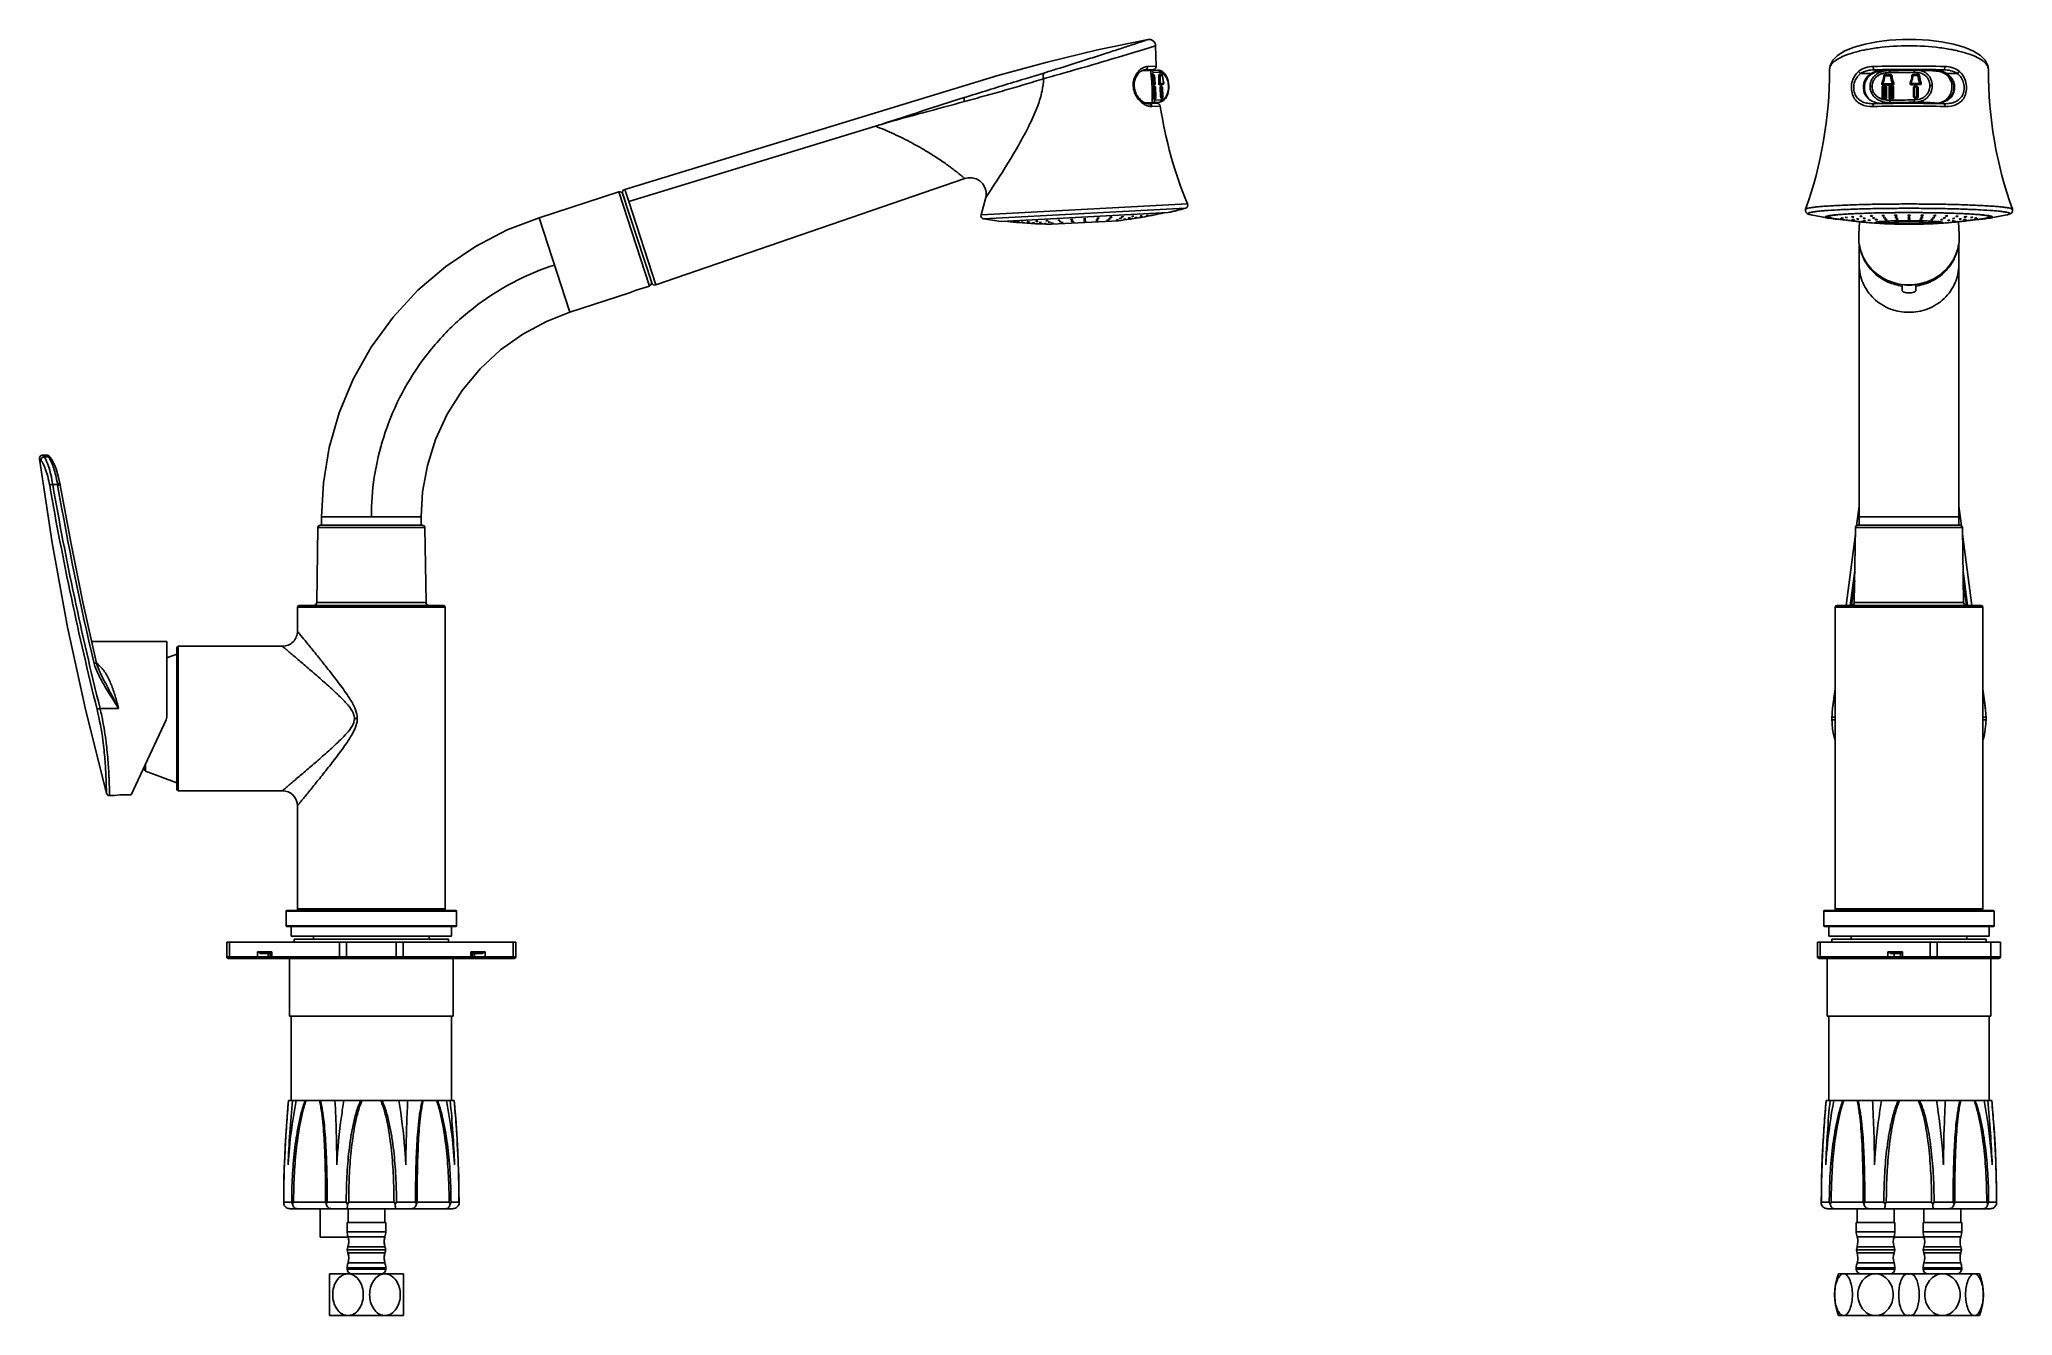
# Model space of a CAD drawing. Header units: millimetres. Extents: x 120 to 1856, y -818 to 764.
# Drawn here: x 1241 to 1856, y 367 to 764 of the extents above; entities that cross this region are included whole.
import ezdxf

# ---------------------------------------------------------------- set-up
doc = ezdxf.new("R2010")
doc.units = ezdxf.units.MM
doc.header["$LTSCALE"] = 0.1
doc.layers.add('02___PRT_ALL_AXES', color=7, linetype='Continuous')

msp = doc.modelspace()

# ---------------------------------------------------------------- linework, layer by layer
at = {"color": 7, "linetype": 'Continuous'}
for p, q in [((1588.9912, 762.2313), (1585.3534, 761.1236)), ((1588.9912, 762.2313), (1589.1683, 755.961)), ((1584.241, 760.7862), (1582.4942, 760.2579)), ((1585.3534, 761.1236), (1584.241, 760.7862)), ((1586.4841, 755.7957), (1589.1696, 755.9365)), ((1589.1683, 755.961), (1589.1696, 755.9367)), ((1548.3266, 751.9788), (1554.1793, 753.7603)), ((1564.4784, 754.9266), (1563.3823, 754.6096)), ((1583.6243, 753.5778), (1583.9703, 753.9365)), ((1589.5356, 754.6539), (1584.6236, 754.3965)), ((1588.2233, 754.8855), (1585.6465, 754.7505)), ((1587.8771, 749.5601), (1588.2349, 749.5788)), ((1588.0493, 752.4272), (1588.0355, 752.6737)), ((1588.0905, 753.1295), (1588.0963, 752.8936)), ((1588.1058, 753.2644), (1588.0915, 753.1763)), ((1588.1785, 752.8935), (1588.0963, 752.8936)), ((1588.1852, 750.5417), (1588.0963, 752.8936)), ((1588.309, 753.2751), (1588.1058, 753.2644)), ((1588.1785, 752.8935), (1588.1856, 753.1717)), ((1588.1785, 752.8935), (1588.267, 750.5049)), ((1588.1785, 752.8935), (1588.4247, 752.8933)), ((1588.1856, 753.1717), (1588.3882, 753.1822)), ((1588.1971, 750.2899), (1588.215, 750.0785)), ((1588.215, 750.0785), (1588.2335, 749.9921)), ((1588.2335, 749.9921), (1588.5713, 750.0098)), ((1588.2345, 753.8847), (1590.2201, 753.9888)), ((1588.2433, 749.6214), (1588.2431, 749.555)), ((1588.2431, 749.555), (1588.2493, 749.3793)), ((1588.2459, 749.6645), (1588.2433, 749.6214)), ((1588.2508, 749.6798), (1588.2459, 749.6645)), ((1588.2508, 749.6798), (1588.2601, 749.6425)), ((1588.2576, 749.6651), (1588.2508, 749.6798)), ((1588.2617, 749.6455), (1588.2576, 749.6651)), ((1588.2612, 749.6433), (1588.26, 749.6467)), ((1588.3032, 750.0927), (1588.267, 750.5049)), ((1588.3117, 749.683), (1588.2985, 749.6037)), ((1588.6402, 750.1105), (1588.3032, 750.0927)), ((1588.3355, 753.2368), (1588.309, 753.2751)), ((1588.3091, 753.275), (1588.3482, 753.2005)), ((1588.3117, 749.683), (1588.321, 749.6457)), ((1588.3209, 749.6684), (1588.3117, 749.683)), ((1588.3161, 749.5912), (1588.3557, 749.5852)), ((1588.3557, 749.5852), (1588.3193, 749.5901)), ((1588.3286, 749.6383), (1588.3209, 749.6684)), ((1588.3263, 749.64), (1588.3254, 749.6421)), ((1588.3439, 753.2095), (1588.3355, 753.2368)), ((1588.3455, 753.2056), (1588.3376, 753.2151)), ((1588.3809, 749.5931), (1588.3519, 749.6085)), ((1588.3557, 749.5852), (1588.4054, 749.5878)), ((1588.3557, 749.5852), (1588.3578, 749.385)), ((1588.3607, 753.1923), (1588.3882, 753.1822)), ((1588.4164, 749.5884), (1588.3809, 749.5931)), ((1588.3882, 753.1822), (1588.3896, 753.1821)), ((1588.3994, 749.3872), (1588.4054, 749.5878)), ((1588.46, 749.5804), (1588.4054, 749.5878)), ((1588.4164, 749.5884), (1588.4661, 749.591)), ((1588.4247, 752.8933), (1588.6256, 752.9039)), ((1588.4247, 752.8933), (1588.5121, 750.3945)), ((1588.451, 749.6499), (1588.4449, 749.5922)), ((1588.4688, 749.6912), (1588.451, 749.6499)), ((1588.4609, 749.5797), (1588.4661, 749.591)), ((1588.5119, 749.5508), (1588.4668, 749.578)), ((1588.4688, 749.6912), (1588.5003, 749.6232)), ((1588.497, 749.6313), (1588.4688, 749.6912)), ((1588.5003, 749.6232), (1588.5336, 749.6026)), ((1588.528, 749.6054), (1588.5024, 749.6235)), ((1588.8463, 750.412), (1588.5121, 750.3945)), ((1588.5627, 749.4458), (1588.5186, 749.5446)), ((1588.5336, 749.6026), (1588.573, 749.5966)), ((1588.587, 749.6974), (1588.5576, 749.6009)), ((1588.573, 749.5966), (1588.5583, 749.5652)), ((1588.5627, 749.4458), (1588.5687, 749.3961)), ((1588.5713, 750.0098), (1588.6027, 750.0747)), ((1588.5789, 750.0536), (1588.5715, 750.01)), ((1588.573, 749.5966), (1588.6225, 749.5992)), ((1588.6169, 750.0994), (1588.5789, 750.0536)), ((1588.587, 749.6974), (1588.5963, 749.6601)), ((1588.6189, 749.6414), (1588.587, 749.6974)), ((1588.5963, 749.6601), (1588.6516, 749.6088)), ((1588.6225, 749.5992), (1588.6104, 749.5024)), ((1588.62, 749.6315), (1588.6144, 749.6391)), ((1588.6402, 750.1105), (1588.6169, 750.0994)), ((1588.6205, 749.4236), (1588.6213, 749.4421)), ((1588.6232, 749.449), (1588.6305, 749.3993)), ((1588.624, 750.1026), (1588.6421, 750.1108)), ((1588.6256, 752.9039), (1588.6284, 752.9059)), ((1588.6421, 750.1108), (1588.6402, 750.1105)), ((1588.6516, 749.6088), (1588.6908, 749.6027)), ((1588.6908, 749.6027), (1588.679, 749.5915)), ((1588.6908, 749.6027), (1588.7399, 749.6053)), ((1588.7399, 749.6053), (1588.7291, 749.5614)), ((1588.7742, 749.4318), (1588.7757, 749.4503)), ((1588.7788, 749.4571), (1588.7882, 749.4076)), ((1588.7882, 749.4268), (1588.7819, 749.4693)), ((1588.8463, 750.412), (1588.8436, 750.4333)), ((1588.8481, 750.4344), (1588.8463, 750.412)), ((1588.8901, 749.438), (1588.8921, 749.4564)), ((1588.8957, 749.4633), (1588.9063, 749.4138)), ((1588.9069, 749.4323), (1588.9001, 749.4756)), ((1589.9447, 750.6312), (1589.9479, 750.3926)), ((1590.0408, 750.5963), (1589.9447, 750.6312)), ((1589.9479, 750.3926), (1590.0056, 750.1723)), ((1590.0375, 753.2155), (1590.02, 752.9943)), ((1590.1136, 752.995), (1590.02, 752.9943)), ((1590.0565, 753.2793), (1590.0375, 753.2155)), ((1590.0447, 750.596), (1590.0408, 750.5963)), ((1590.0914, 750.0931), (1591.2802, 750.1564)), ((1590.1219, 752.9953), (1590.1136, 752.995)), ((1590.8459, 753.4037), (1590.1376, 753.367)), ((1590.147, 752.9962), (1590.1546, 752.9965)), ((1590.1546, 752.9965), (1590.4268, 752.9983)), ((1590.1554, 750.1919), (1591.3397, 750.256)), ((1590.2109, 753.2753), (1590.9165, 753.3111)), ((1591.5139, 750.5518), (1590.3439, 750.4905)), ((1590.4268, 752.9983), (1591.1238, 753.0348)), ((1590.7623, 749.6905), (1590.8067, 749.6829)), ((1590.8067, 749.6829), (1590.8071, 749.6827)), ((1590.8864, 749.6437), (1590.8459, 749.7088)), ((1590.9165, 753.3111), (1590.9333, 753.3091)), ((1590.9333, 753.309), (1590.9304, 753.3101)), ((1590.9961, 753.2732), (1590.9315, 753.3063)), ((1590.9333, 753.3091), (1590.9336, 753.309)), ((1591.1238, 753.0348), (1591.1507, 753.0418)), ((1591.3584, 750.2603), (1591.3397, 750.256)), ((1591.3562, 750.2634), (1591.4137, 750.3021)), ((1591.5345, 750.6127), (1591.5139, 750.5518)), ((1591.5352, 750.4651), (1591.541, 750.5801)), ((1592.9578, 749.8264), (1593.0659, 749.832)), ((1798.8184, 754.9403), (1798.8184, 754.9264)), ((1811.6927, 753.5778), (1808.4765, 753.5778)), ((1809.9937, 751.7571), (1810.3482, 751.765)), ((1811.3973, 749.5601), (1812.0422, 749.5788)), ((1811.905, 753.6865), (1812.4023, 753.6976)), ((1816.0686, 754.7505), (1812.7719, 754.7505)), ((1815.1523, 750.5049), (1815.0683, 750.5417)), ((1815.145, 749.4716), (1815.13, 749.3793)), ((1815.4008, 750.3945), (1815.1523, 750.5049)), ((1815.4346, 749.6798), (1815.3398, 749.6645)), ((1815.4008, 750.3945), (1815.4145, 750.0927)), ((1815.4145, 750.0927), (1815.4191, 749.9921)), ((1815.4148, 749.4458), (1815.4233, 749.5879)), ((1815.4837, 749.5786), (1815.4236, 749.588)), ((1815.4291, 749.5877), (1815.4866, 749.5783)), ((1815.4346, 749.6798), (1815.4295, 749.5857)), ((1815.5292, 749.5584), (1815.4837, 749.5786)), ((1815.5346, 749.5561), (1815.5296, 749.5591)), ((1815.5361, 749.5553), (1815.5346, 749.5561)), ((1815.5939, 749.5021), (1815.5361, 749.5553)), ((1815.5891, 749.505), (1815.6175, 749.4491)), ((1815.6224, 749.4461), (1815.5939, 749.5021)), ((1815.6175, 749.4491), (1815.6271, 749.3889)), ((1815.632, 749.3861), (1815.6224, 749.4461)), ((1815.7396, 752.8935), (1815.6481, 752.8936)), ((1815.7396, 752.8935), (1816.0103, 752.8933)), ((1815.9605, 749.4745), (1815.9456, 749.3821)), ((1816.0285, 753.1717), (1816.0103, 752.8933)), ((1816.0346, 753.2644), (1816.0285, 753.1717)), ((1816.2069, 754.8249), (1816.0635, 754.8224)), ((1816.2485, 749.683), (1816.1543, 749.6676)), ((1816.2262, 749.5541), (1816.2222, 749.449)), ((1816.2347, 749.5912), (1816.2262, 749.5541)), ((1816.2944, 749.582), (1816.2347, 749.5912)), ((1816.2405, 749.5909), (1816.2973, 749.5815)), ((1816.2485, 749.683), (1816.2411, 749.5888)), ((1816.3392, 749.562), (1816.2944, 749.582)), ((1816.3447, 749.5597), (1816.3396, 749.5627)), ((1816.3447, 749.5597), (1816.3424, 749.561)), ((1816.4037, 749.5058), (1816.3447, 749.5597)), ((1816.3994, 749.5084), (1816.4277, 749.4525)), ((1816.432, 749.4498), (1816.4037, 749.5058)), ((1816.4277, 749.4525), (1816.4374, 749.3922)), ((1816.4416, 749.3896), (1816.432, 749.4498)), ((1817.0077, 754.5315), (1817.0036, 754.7632)), ((1817.0575, 754.5317), (1817.0776, 754.5327)), ((1817.1157, 754.5336), (1817.0582, 754.5306)), ((1817.0776, 754.5327), (1817.0582, 754.5317)), ((1817.6368, 754.5484), (1817.1157, 754.5336)), ((1817.3742, 749.4822), (1817.3594, 749.3896)), ((1817.6596, 749.6912), (1817.5664, 749.6756)), ((1817.6218, 749.4571), (1817.6408, 749.5994)), ((1817.7014, 749.5901), (1817.6408, 749.5994)), ((1817.6472, 749.5991), (1817.703, 749.5898)), ((1817.6596, 749.6912), (1817.6482, 749.597)), ((1817.7438, 749.571), (1817.7014, 749.5901)), ((1817.7491, 749.5686), (1817.7407, 749.5733)), ((1817.7491, 749.5686), (1817.7441, 749.5716)), ((1817.8078, 749.5148), (1817.7491, 749.5686)), ((1817.8042, 749.5171), (1817.8324, 749.4611)), ((1817.8358, 749.4589), (1817.8078, 749.5148)), ((1817.8208, 752.9039), (1818.1386, 752.9074)), ((1817.8324, 749.4611), (1817.8421, 749.4005)), ((1817.8453, 749.3986), (1817.8358, 749.4589)), ((1817.8627, 753.275), (1817.8521, 753.1822)), ((1818.2459, 752.9087), (1818.1386, 752.9074)), ((1818.1746, 749.488), (1818.1598, 749.3954)), ((1818.4584, 749.6974), (1818.3657, 749.6817)), ((1818.4215, 749.5684), (1818.4142, 749.4633)), ((1818.7115, 750.5239), (1818.4162, 750.412)), ((1818.4368, 749.6055), (1818.4215, 749.5684)), ((1818.5117, 749.5912), (1818.4368, 749.6055)), ((1818.4584, 749.6974), (1818.4448, 749.6031)), ((1818.6009, 750.1542), (1818.4519, 750.1105)), ((1818.4519, 750.1105), (1818.4639, 750.01)), ((1818.5386, 749.5779), (1818.5117, 749.5912)), ((1818.5404, 749.5768), (1818.5386, 749.5779)), ((1818.5988, 749.5234), (1818.5404, 749.5768)), ((1818.5442, 749.5752), (1818.5407, 749.5772)), ((1818.6373, 749.4067), (1818.5988, 749.5234)), ((1818.6021, 749.5211), (1818.6399, 749.4051)), ((1818.7068, 750.2714), (1818.6325, 750.1773)), ((1818.8111, 750.5612), (1818.7115, 750.5239)), ((1823.8926, 750.3926), (1823.9183, 750.3098)), ((1823.977, 750.5969), (1823.9188, 750.6312)), ((1823.9252, 750.295), (1824.021, 750.1723)), ((1824.1473, 750.4905), (1823.9753, 750.5946)), ((1823.9908, 750.326), (1823.9877, 750.3315)), ((1824.0089, 750.2985), (1823.9908, 750.326)), ((1824.2222, 750.1919), (1824.2474, 750.0924)), ((1824.5231, 752.9947), (1824.459, 752.9943)), ((1824.5356, 753.2155), (1824.4699, 753.0727)), ((1824.522, 752.9963), (1824.5221, 752.9965)), ((1824.5221, 752.9965), (1824.7128, 752.9983)), ((1824.6169, 753.2028), (1824.6181, 753.2039)), ((1824.8176, 753.3677), (1824.7912, 753.2753)), ((1825.7419, 754.6565), (1825.7385, 754.6565)), ((1826.36, 753.0348), (1826.7068, 753.0439)), ((1826.478, 753.4032), (1826.4483, 753.3111)), ((1826.767, 753.2387), (1826.6927, 753.3262)), ((1826.8238, 753.047), (1826.7068, 753.0439)), ((1827.0033, 750.256), (1827.0341, 750.1574)), ((1827.1352, 754.7884), (1827.106, 754.6271)), ((1827.3443, 750.7077), (1827.2352, 750.6687)), ((1830.0075, 749.8264), (1830.7448, 749.8267)), ((1830.0491, 754.5271), (1830.0532, 754.7632)), ((1830.9933, 754.8224), (1830.8499, 754.8249)), ((1834.2849, 754.7505), (1830.9882, 754.7505)), ((1833.0047, 754.2478), (1833.0038, 754.248)), ((1833.0055, 754.2476), (1833.4488, 754.1654)), ((1834.8252, 753.6938), (1835.1517, 753.6865)), ((1838.5803, 753.5778), (1835.3641, 753.5778)), ((1836.8509, 751.7618), (1837.04, 751.7576)), ((1848.2383, 754.9265), (1848.2383, 754.9412)), ((1848.2388, 754.9147), (1848.2389, 754.9268)), ((1585.7939, 744.4441), (1590.0589, 744.6676)), ((1586.3371, 744.2723), (1587.7639, 744.347)), ((1586.8709, 744.2001), (1589.3869, 744.332)), ((1587.764, 744.347), (1587.7692, 744.2472)), ((1590.4282, 743.4817), (1587.8093, 743.3444)), ((1588.2493, 749.3793), (1588.5621, 749.3957)), ((1588.2493, 749.3793), (1588.4272, 745.984)), ((1588.5357, 745.9897), (1588.3578, 749.385)), ((1588.4299, 745.7069), (1588.36, 746.4809)), ((1588.3994, 749.3872), (1588.5773, 745.9919)), ((1588.4272, 745.984), (1588.74, 746.0004)), ((1588.4272, 745.984), (1588.4395, 745.8087)), ((1588.4395, 745.8087), (1588.4602, 745.6853)), ((1588.4602, 745.6853), (1588.4674, 745.7201)), ((1588.4997, 745.7657), (1588.5121, 745.7031)), ((1588.5121, 745.7031), (1588.521, 745.6885)), ((1588.527, 745.7282), (1588.521, 745.6885)), ((1588.521, 745.6885), (1588.5287, 745.7039)), ((1588.5475, 745.7618), (1588.527, 745.7282)), ((1588.5287, 745.7039), (1588.5332, 745.735)), ((1588.5357, 745.9897), (1588.5546, 745.7904)), ((1588.5781, 745.7842), (1588.5475, 745.7618)), ((1588.5546, 745.7904), (1588.6042, 745.793)), ((1588.5612, 749.4203), (1588.5614, 749.4389)), ((1588.74, 746.0004), (1588.5621, 749.3957)), ((1588.569, 749.3961), (1588.5665, 749.4304)), ((1588.5687, 749.3961), (1588.7466, 746.0007)), ((1588.5687, 749.3961), (1588.569, 749.3961)), ((1588.569, 749.3961), (1588.7469, 746.0007)), ((1588.5718, 749.3962), (1588.6212, 749.3988)), ((1588.5768, 745.7834), (1588.6152, 745.7936)), ((1588.6042, 745.793), (1588.5773, 745.9919)), ((1588.6152, 745.7936), (1588.5781, 745.7842)), ((1588.6153, 745.7936), (1588.665, 745.7962)), ((1588.7992, 746.0035), (1588.6212, 749.3988)), ((1588.6311, 749.3993), (1588.6301, 749.4149)), ((1588.6305, 749.3993), (1588.7746, 749.4069)), ((1588.6305, 749.3993), (1588.8084, 746.004)), ((1588.6311, 749.3993), (1588.809, 746.004)), ((1588.644, 745.7928), (1588.6542, 745.7432)), ((1588.6542, 745.7432), (1588.6781, 745.6967)), ((1588.665, 745.7962), (1588.6586, 745.807)), ((1588.7044, 745.77), (1588.6781, 745.6967)), ((1588.6781, 745.6967), (1588.6999, 745.7592)), ((1590.6702, 745.4006), (1588.6846, 745.2965)), ((1588.7349, 745.7924), (1588.7044, 745.77)), ((1588.7054, 745.7687), (1588.7292, 745.789)), ((1588.7717, 745.8018), (1588.7349, 745.7924)), ((1588.7459, 745.9506), (1588.74, 746.0004)), ((1588.7466, 746.0007), (1588.7459, 745.9506)), ((1588.7469, 746.0007), (1588.7466, 746.0007)), ((1588.7477, 745.9818), (1588.7469, 746.0007)), ((1588.7992, 746.0035), (1588.7515, 746.001)), ((1588.754, 745.8314), (1588.7719, 745.8018)), ((1588.7571, 745.7958), (1588.7807, 745.7171)), ((1588.7719, 745.8018), (1588.8213, 745.8044)), ((1588.7746, 749.4069), (1588.7742, 749.4318)), ((1588.9525, 746.0115), (1588.7746, 749.4069)), ((1588.7807, 745.7171), (1588.7964, 745.7029)), ((1588.7896, 749.4076), (1588.7882, 749.4268)), ((1588.7882, 749.4076), (1588.8903, 749.4129)), ((1588.7882, 749.4076), (1588.9662, 746.0122)), ((1588.7896, 749.4076), (1588.9675, 746.0123)), ((1588.8023, 745.7427), (1588.7964, 745.7029)), ((1588.7964, 745.7029), (1588.8107, 745.7187)), ((1588.8064, 745.9538), (1588.7992, 746.0035)), ((1588.8147, 745.8137), (1588.7993, 745.8993)), ((1588.8226, 745.7762), (1588.8023, 745.7427)), ((1588.8084, 746.004), (1588.8064, 745.9538)), ((1588.9525, 746.0115), (1588.8084, 746.004)), ((1588.8097, 745.9861), (1588.809, 746.004)), ((1588.8107, 745.7187), (1588.8237, 745.7715)), ((1588.8213, 745.8044), (1588.8147, 745.8137)), ((1588.8529, 745.7986), (1588.8226, 745.7762)), ((1588.8431, 745.7923), (1588.8807, 745.807)), ((1588.8895, 745.8079), (1588.8529, 745.7986)), ((1588.8767, 745.818), (1588.8897, 745.808)), ((1588.8807, 745.807), (1588.8895, 745.8079)), ((1588.8895, 745.8079), (1588.9388, 745.8105)), ((1588.8903, 749.4129), (1588.8901, 749.438)), ((1589.0683, 746.0176), (1588.8903, 749.4129)), ((1588.9082, 749.4139), (1588.9063, 749.4138)), ((1588.9063, 749.4138), (1589.0842, 746.0184)), ((1588.9082, 749.4138), (1588.9069, 749.4323)), ((1588.9082, 749.4139), (1589.0862, 746.0185)), ((1588.9235, 745.8531), (1588.9318, 745.82)), ((1588.9318, 745.82), (1588.9388, 745.8105)), ((1588.9619, 745.9619), (1588.9525, 746.0115)), ((1588.9662, 746.0122), (1588.9619, 745.9619)), ((1588.9661, 745.9483), (1588.9682, 745.9907)), ((1588.9662, 746.0122), (1589.0683, 746.0176)), ((1588.9682, 745.9907), (1588.9675, 746.0123)), ((1589.0788, 745.9681), (1589.0683, 746.0176)), ((1589.0842, 746.0184), (1589.0788, 745.9681)), ((1589.0862, 746.0185), (1589.0842, 746.0184)), ((1589.0843, 745.9543), (1589.0868, 745.9976)), ((1589.0868, 745.9976), (1589.0862, 746.0186)), ((1590.4016, 748.9914), (1590.8237, 749.0136)), ((1590.4016, 748.9914), (1590.5272, 746.5947)), ((1590.9493, 746.6169), (1590.5272, 746.5947)), ((1590.6683, 746.6021), (1590.5427, 748.9988)), ((1590.9493, 746.6169), (1590.8237, 749.0136)), ((1591.0024, 745.9494), (1590.959, 745.9372)), ((1591.0027, 745.9496), (1591.0024, 745.9494)), ((1591.0439, 745.9278), (1591.0776, 745.9971)), ((1591.1258, 749.0294), (1591.151, 749.0307)), ((1591.1258, 749.0294), (1591.2514, 746.6327)), ((1591.151, 749.0307), (1591.2767, 746.634)), ((1591.2767, 746.634), (1591.2514, 746.6327)), ((1812.7237, 744.2011), (1812.4524, 744.1977)), ((1815.13, 749.3793), (1815.222, 749.3833)), ((1815.13, 749.3793), (1815.13, 745.984)), ((1815.1983, 745.9857), (1815.13, 745.984)), ((1815.2227, 745.9881), (1815.1983, 745.9857)), ((1815.2202, 749.3879), (1815.2609, 749.3933)), ((1815.2202, 749.3879), (1815.2202, 745.9925)), ((1815.2202, 745.9925), (1815.261, 745.9979)), ((1815.2202, 745.9926), (1815.2314, 745.9262)), ((1815.2314, 745.9262), (1815.27, 745.8619)), ((1815.2609, 749.3933), (1815.3612, 749.3957)), ((1815.261, 745.9979), (1815.3067, 745.9997)), ((1815.27, 745.8619), (1815.3183, 745.8227)), ((1815.3181, 745.8219), (1815.3222, 745.8195)), ((1815.319, 745.8214), (1815.3222, 745.8195)), ((1815.3612, 746.0004), (1815.3612, 749.3957)), ((1815.4241, 745.793), (1815.3616, 745.8025)), ((1815.3656, 745.8001), (1815.4238, 745.7904)), ((1815.4177, 745.8407), (1815.4148, 745.9506)), ((1815.4241, 745.793), (1815.4177, 745.8407)), ((1815.4285, 745.7904), (1815.4241, 745.793)), ((1815.4285, 745.7904), (1815.4346, 745.6853)), ((1815.4682, 749.3961), (1815.4682, 746.0007)), ((1815.4682, 749.3961), (1815.5752, 749.3942)), ((1815.6271, 745.9936), (1815.4682, 746.0007)), ((1815.5752, 749.3942), (1815.6271, 749.3889)), ((1815.6271, 745.9936), (1815.6271, 749.3889)), ((1815.6271, 749.3889), (1815.632, 749.3861)), ((1815.632, 745.9907), (1815.6271, 745.9936)), ((1815.632, 749.3861), (1815.632, 745.9907)), ((1815.632, 749.3861), (1815.6425, 749.3841)), ((1815.7387, 745.986), (1815.632, 745.9907)), ((1815.6425, 749.3841), (1815.7387, 749.3813)), ((1815.7387, 745.986), (1815.7387, 749.3813)), ((1815.9456, 749.3821), (1816.0339, 749.3859)), ((1815.9456, 749.3821), (1815.9456, 745.9868)), ((1816.0121, 745.9885), (1815.9456, 745.9868)), ((1816.0349, 745.9907), (1816.0121, 745.9885)), ((1816.0325, 749.391), (1816.0707, 749.3962)), ((1816.0325, 749.391), (1816.0325, 745.9957)), ((1816.0325, 745.9957), (1816.0446, 745.9272)), ((1816.1164, 746.0027), (1816.034, 745.9968)), ((1816.0446, 745.9272), (1816.0836, 745.8637)), ((1816.0707, 749.3962), (1816.1696, 749.3988)), ((1816.0836, 745.8637), (1816.1309, 745.8253)), ((1816.1063, 744.4676), (1816.1345, 744.4699)), ((1816.1303, 745.8249), (1816.1355, 745.8218)), ((1816.1345, 744.4699), (1817.6408, 744.5612)), ((1816.1541, 744.2735), (1816.1837, 744.274)), ((1816.1696, 746.0035), (1816.1696, 749.3988)), ((1816.2354, 745.7962), (1816.1733, 745.8056)), ((1816.1776, 745.8031), (1816.2351, 745.7936)), ((1816.2222, 745.9538), (1816.2259, 745.8473)), ((1816.2259, 745.8473), (1816.2354, 745.7962)), ((1816.2398, 745.7936), (1816.2354, 745.7962)), ((1816.2398, 745.7936), (1816.2485, 745.6885)), ((1816.2745, 749.3993), (1816.2745, 746.004)), ((1816.3842, 749.3975), (1816.2745, 749.3993)), ((1816.4374, 745.9968), (1816.2745, 746.004)), ((1816.4374, 749.3922), (1816.3842, 749.3975)), ((1816.4374, 745.9968), (1816.4374, 749.3922)), ((1816.4374, 749.3922), (1816.4416, 749.3896)), ((1816.4416, 745.9943), (1816.4374, 745.9968)), ((1816.4416, 749.3896), (1816.4416, 745.9943)), ((1816.4416, 749.3896), (1816.4524, 749.3877)), ((1816.551, 745.9896), (1816.4416, 745.9943)), ((1816.4524, 749.3877), (1816.551, 749.3849)), ((1816.551, 745.9896), (1816.551, 749.3849)), ((1817.3594, 749.3896), (1817.4413, 749.3931)), ((1817.3594, 749.3896), (1817.3594, 745.9943)), ((1817.4228, 745.9961), (1817.3594, 745.9943)), ((1817.4427, 745.998), (1817.4228, 745.9961)), ((1817.4408, 749.3991), (1817.5711, 749.4069)), ((1817.4408, 749.3991), (1817.4408, 746.0037)), ((1817.5204, 746.0107), (1817.4408, 746.0037)), ((1817.4408, 746.0037), (1817.4533, 745.9346)), ((1817.4533, 745.9346), (1817.4924, 745.871)), ((1817.4924, 745.871), (1817.5391, 745.8329)), ((1817.5382, 745.8327), (1817.5431, 745.8298)), ((1817.5431, 745.8298), (1817.5504, 745.8257)), ((1817.5711, 746.0115), (1817.5711, 749.4069)), ((1817.6418, 745.8044), (1817.5806, 745.8137)), ((1817.5851, 745.811), (1817.6415, 745.8018)), ((1817.6277, 745.8535), (1817.6218, 745.9619)), ((1817.6418, 745.8044), (1817.6277, 745.8535)), ((1817.6462, 745.8018), (1817.6418, 745.8044)), ((1817.6462, 745.8018), (1817.6596, 745.6967)), ((1817.6724, 749.4076), (1817.6724, 746.0122)), ((1817.6724, 749.4076), (1817.7859, 749.4059)), ((1817.6724, 746.0122), (1817.8421, 746.0051)), ((1817.7859, 749.4059), (1817.8421, 749.4005)), ((1817.8421, 746.0051), (1817.8421, 749.4005)), ((1817.8421, 749.4005), (1817.8453, 749.3986)), ((1817.8453, 746.0032), (1817.8421, 746.0051)), ((1817.8453, 749.3986), (1817.8453, 746.0032)), ((1817.8453, 749.3986), (1817.8566, 749.3966)), ((1817.9592, 745.9985), (1817.8453, 746.0032)), ((1817.8566, 749.3966), (1817.9592, 749.3938)), ((1817.9592, 745.9985), (1817.9592, 749.3938)), ((1818.1598, 749.3954), (1818.2381, 749.3987)), ((1818.1598, 749.3954), (1818.1598, 746.0001)), ((1818.2214, 746.0019), (1818.1598, 746.0001)), ((1818.2396, 746.0036), (1818.2214, 746.0019)), ((1818.2381, 749.4052), (1818.3644, 749.4129)), ((1818.2381, 749.4052), (1818.2381, 746.0098)), ((1818.3151, 746.0167), (1818.2381, 746.0098)), ((1818.2381, 746.0098), (1818.2505, 745.9409)), ((1818.2505, 745.9409), (1818.2897, 745.8769)), ((1818.2897, 745.8769), (1818.3365, 745.8385)), ((1818.3353, 745.8386), (1818.3405, 745.8356)), ((1818.3356, 745.8391), (1818.3365, 745.8385)), ((1818.3405, 745.8356), (1818.351, 745.8298)), ((1818.3644, 746.0176), (1818.3644, 749.4129)), ((1818.3773, 745.82), (1818.4381, 745.8105)), ((1818.3818, 745.8171), (1818.4378, 745.808)), ((1818.4142, 745.9681), (1818.421, 745.8616)), ((1818.421, 745.8616), (1818.4381, 745.8105)), ((1818.4424, 745.808), (1818.4381, 745.8105)), ((1818.4424, 745.808), (1818.4584, 745.7029)), ((1818.4638, 749.4138), (1818.4638, 746.0184)), ((1818.6373, 749.4067), (1818.4638, 749.4138)), ((1818.6373, 746.0114), (1818.4638, 746.0184)), ((1818.6373, 746.0114), (1818.6373, 749.4067)), ((1818.6373, 749.4067), (1818.6399, 749.4051)), ((1818.6399, 746.0098), (1818.6373, 746.0114)), ((1818.6399, 749.4051), (1818.6399, 746.0098)), ((1818.6399, 749.4051), (1818.7565, 749.4005)), ((1818.7565, 746.0051), (1818.6399, 746.0098)), ((1818.7565, 746.0051), (1818.7565, 749.4005)), ((1819.5961, 744.3243), (1819.9728, 744.3285)), ((1824.9018, 748.9914), (1824.9965, 748.9987)), ((1824.9018, 748.9914), (1824.9018, 746.5947)), ((1824.9965, 746.602), (1824.9018, 746.5947)), ((1824.9965, 748.999), (1825.1829, 749.0136)), ((1824.9965, 748.999), (1824.9965, 746.6023)), ((1825.1829, 746.6169), (1824.9965, 746.6023)), ((1825.1829, 746.6169), (1825.1829, 749.0136)), ((1825.7904, 744.3794), (1826.7083, 744.3318)), ((1825.897, 749.0294), (1825.897, 746.6327)), ((1825.897, 749.0294), (1826.2264, 749.0263)), ((1826.2264, 746.6296), (1825.897, 746.6327)), ((1826.2264, 749.0263), (1826.2264, 746.6296)), ((1826.2264, 749.0263), (1826.3934, 749.0248)), ((1826.3934, 746.6281), (1826.2264, 746.6296)), ((1826.3934, 746.6281), (1826.3934, 749.0248)), ((1830.8732, 744.274), (1830.9025, 744.2735)), ((1832.3537, 744.2901), (1832.0938, 744.3383)), ((1834.6079, 744.1977), (1834.3331, 744.2011)), ((1501.7312, 737.2034), (1424.928, 713.7223)), ((1501.7319, 737.2019), (1503.2829, 737.6759)), ((1529.609, 720.8828), (1433.3687, 687.7446)), ((1421.822, 716.753), (1397.0185, 708.6938)), ((1431.3552, 687.4128), (1421.822, 716.753)), ((1432.0921, 688.3811), (1423.0336, 716.2603)), ((1423.0361, 716.2562), (1423.3911, 715.1606)), ((1423.4825, 714.8787), (1424.1896, 712.6981)), ((1423.694, 717.521), (1424.9284, 713.7207)), ((1433.3687, 687.7446), (1424.9285, 713.7207)), ((1536.0902, 714.9529), (1534.625, 709.5971)), ((1598.9065, 712.9659), (1534.625, 709.5971)), ((1397.0185, 708.6938), (1406.598, 679.2111)), ((1535.4257, 708.3252), (1598.243, 711.6173)), ((1540.8744, 707.5558), (1535.4257, 708.3252)), ((1592.9047, 710.2826), (1540.8744, 707.5558)), ((1540.9266, 707.554), (1540.8744, 707.5558)), ((1540.9266, 707.554), (1592.8529, 710.2754)), ((1545.4673, 707.2653), (1545.4987, 707.2625)), ((1545.4939, 707.2629), (1545.548, 707.2581)), ((1545.4987, 707.2625), (1545.5494, 707.2579)), ((1545.5494, 707.2579), (1545.5811, 707.2551)), ((1545.5811, 707.2551), (1545.8195, 707.2338)), ((1545.9936, 707.2183), (1545.8195, 707.2338)), ((1546.0889, 707.2758), (1545.8727, 707.2856)), ((1545.8727, 707.2856), (1545.9786, 707.2695)), ((1545.9786, 707.2695), (1546.1566, 707.2515)), ((1546.066, 707.2119), (1545.9936, 707.2183)), ((1546.1434, 707.205), (1546.066, 707.2119)), ((1546.1716, 707.2024), (1546.148, 707.2046)), ((1546.4711, 707.2407), (1546.293, 707.2587)), ((1546.4055, 707.2312), (1546.5769, 707.2247)), ((1546.5769, 707.2247), (1546.4711, 707.2407)), ((1547.4411, 707.3357), (1547.0738, 707.3457)), ((1547.0738, 707.3457), (1547.1794, 707.3238)), ((1547.1794, 707.3238), (1547.2919, 707.311)), ((1547.7202, 707.2845), (1547.5314, 707.2916)), ((1547.6721, 707.3122), (1547.5595, 707.325)), ((1547.6721, 707.3122), (1547.7776, 707.2904)), ((1547.7776, 707.2904), (1547.7202, 707.2845)), ((1548.8865, 706.9915), (1548.913, 706.9898)), ((1548.9107, 706.9899), (1548.9686, 706.9861)), ((1548.9686, 706.9861), (1549.0002, 706.984)), ((1549.0002, 706.984), (1549.2382, 706.9682)), ((1549.024, 707.4432), (1549.1291, 707.4168)), ((1549.1815, 707.41), (1549.4295, 707.3895)), ((1549.327, 706.9623), (1549.2382, 706.9682)), ((1549.4851, 706.9519), (1549.327, 706.9623)), ((1549.5292, 707.0095), (1549.3303, 707.0137)), ((1549.3303, 707.0137), (1549.4354, 707.0005)), ((1549.5535, 707.4323), (1549.3655, 707.4484)), ((1549.4354, 707.0005), (1549.6042, 706.9874)), ((1549.5662, 706.9465), (1549.4851, 706.9519)), ((1549.5508, 707.3848), (1549.6488, 707.3849)), ((1549.5899, 706.9449), (1549.5662, 706.9465)), ((1549.7274, 707.3972), (1549.6224, 707.4236)), ((1549.6488, 707.3849), (1549.7274, 707.3972)), ((1549.9288, 706.9824), (1549.7598, 706.9956)), ((1549.8559, 706.9725), (1550.0336, 706.9693)), ((1550.0336, 706.9693), (1549.9288, 706.9824)), ((1551.0073, 707.0772), (1550.6401, 707.0793)), ((1550.6401, 707.0793), (1550.745, 707.0608)), ((1550.745, 707.0608), (1550.8399, 707.0522)), ((1551.2795, 707.034), (1551.0823, 707.0378)), ((1551.2384, 707.0594), (1551.1433, 707.068)), ((1551.2384, 707.0594), (1551.3431, 707.0409)), ((1551.3431, 707.0409), (1551.2795, 707.034)), ((1551.6483, 707.5746), (1551.7525, 707.5448)), ((1551.7525, 707.5448), (1552.1347, 707.5188)), ((1552.2468, 707.5707), (1551.8647, 707.5967)), ((1552.351, 707.5409), (1552.2468, 707.5707)), ((1552.3282, 706.7953), (1552.3016, 706.7964)), ((1552.7859, 706.7754), (1552.3282, 706.7953)), ((1553.069, 707.1977), (1552.7498, 707.1849)), ((1552.7498, 707.1849), (1552.8541, 707.1623)), ((1552.9001, 706.7705), (1552.7859, 706.7754)), ((1552.801, 706.8226), (1552.7892, 706.8208)), ((1552.7892, 706.8208), (1552.8227, 706.8158)), ((1552.8521, 706.8233), (1552.801, 706.8226)), ((1552.8227, 706.8158), (1552.8935, 706.8105)), ((1552.9378, 706.822), (1552.8521, 706.8233)), ((1552.8541, 707.1623), (1552.8836, 707.1593)), ((1552.8831, 707.1592), (1553.2595, 707.1411)), ((1552.8935, 706.8105), (1553.2329, 706.7947)), ((1552.9566, 706.768), (1552.9001, 706.7705)), ((1553.3875, 706.803), (1552.9378, 706.822)), ((1552.9921, 706.7665), (1552.9566, 706.768)), ((1553.0041, 706.766), (1552.9921, 706.7665)), ((1553.3189, 707.1821), (1553.069, 707.1977)), ((1553.2595, 707.1411), (1553.4522, 707.1564)), ((1553.348, 707.179), (1553.3184, 707.182)), ((1553.343, 706.7916), (1553.4287, 706.7902)), ((1553.4522, 707.1564), (1553.348, 707.179)), ((1553.4583, 706.7977), (1553.3875, 706.803)), ((1553.4287, 706.7902), (1553.4798, 706.7909)), ((1553.4916, 706.7927), (1553.4583, 706.7977)), ((1553.4798, 706.7909), (1553.4916, 706.7927)), ((1554.2656, 706.8994), (1554.219, 706.8924)), ((1554.219, 706.8924), (1554.2623, 706.8831)), ((1554.2623, 706.8831), (1554.3232, 706.8773)), ((1554.8171, 706.886), (1554.2656, 706.8994)), ((1554.3232, 706.8773), (1554.4291, 706.8707)), ((1554.68, 706.8624), (1554.792, 706.8619)), ((1554.9211, 706.8709), (1554.8171, 706.886)), ((1554.8213, 706.8623), (1554.8745, 706.864)), ((1554.8461, 707.7346), (1554.9065, 707.7101)), ((1554.8745, 706.864), (1554.9211, 706.8709)), ((1554.9065, 707.7101), (1554.9342, 707.7051)), ((1554.9497, 707.7028), (1555.309, 707.6831)), ((1555.4447, 707.7478), (1555.0854, 707.7675)), ((1555.309, 707.6831), (1555.5445, 707.71)), ((1555.4877, 707.7406), (1555.4447, 707.7478)), ((1555.5481, 707.716), (1555.4877, 707.7406)), ((1555.782, 707.3508), (1555.5534, 707.3252)), ((1555.5534, 707.3252), (1555.631, 707.3033)), ((1555.631, 707.3033), (1555.6578, 707.3001)), ((1555.6572, 707.3), (1556.0267, 707.2844)), ((1556.1516, 707.3352), (1555.782, 707.3508)), ((1556.0267, 707.2844), (1556.2541, 707.3073)), ((1556.1776, 707.3319), (1556.151, 707.3351)), ((1556.2552, 707.31), (1556.1776, 707.3319)), ((1556.4934, 707.0063), (1556.5952, 707.0214)), ((1556.5314, 706.995), (1556.4934, 707.0063)), ((1556.597, 706.9879), (1556.5314, 706.995)), ((1577.4091, 707.7558), (1556.5492, 706.6626)), ((1556.584, 706.6632), (1556.5492, 706.6626)), ((1556.584, 706.6632), (1577.3744, 707.7528)), ((1557.0913, 707.0138), (1556.5952, 707.0214)), ((1556.597, 706.9879), (1556.7114, 706.981)), ((1556.9798, 706.9769), (1557.093, 706.9803)), ((1557.1949, 706.9955), (1557.0913, 707.0138)), ((1557.093, 706.9803), (1557.1686, 706.9868)), ((1557.1686, 706.9868), (1557.1949, 706.9955)), ((1558.5208, 707.9349), (1558.4946, 707.9172)), ((1558.4946, 707.9172), (1558.5222, 707.8996)), ((1558.5964, 707.9496), (1558.5208, 707.9349)), ((1558.5222, 707.8996), (1558.5676, 707.8893)), ((1558.7099, 707.9593), (1558.5964, 707.9496)), ((1558.5974, 707.8847), (1558.9803, 707.8737)), ((1559.0931, 707.9483), (1558.7099, 707.9593)), ((1558.927, 707.5047), (1558.9108, 707.4933)), ((1558.9108, 707.4933), (1558.9464, 707.477)), ((1559.1181, 707.5277), (1558.9319, 707.5063)), ((1558.9464, 707.477), (1558.9879, 707.47)), ((1558.9803, 707.8737), (1559.0938, 707.8834)), ((1559.3541, 707.4574), (1559.0139, 707.4669)), ((1559.0938, 707.8834), (1559.1694, 707.8981)), ((1559.5088, 707.5201), (1559.1181, 707.5277)), ((1559.1681, 707.9334), (1559.1228, 707.9437)), ((1559.1957, 707.9158), (1559.1681, 707.9334)), ((1559.1694, 707.8981), (1559.1957, 707.9158)), ((1559.464, 707.463), (1559.3541, 707.4574)), ((1559.6311, 707.1806), (1559.4572, 707.1546)), ((1559.4572, 707.1546), (1559.5605, 707.1346)), ((1559.6117, 707.4938), (1559.464, 707.463)), ((1559.5762, 707.51), (1559.5347, 707.517)), ((1559.5605, 707.1346), (1559.6538, 707.1295)), ((1559.5762, 707.51), (1559.6117, 707.4938)), ((1560.0549, 707.1778), (1559.6311, 707.1806)), ((1559.9841, 707.1318), (1560.0805, 707.1391)), ((1560.158, 707.1577), (1560.0549, 707.1778)), ((1560.0805, 707.1391), (1560.158, 707.1577)), ((1562.4534, 708.1155), (1562.4606, 708.106)), ((1562.5847, 708.157), (1562.4581, 708.1239)), ((1562.4606, 708.106), (1562.5128, 708.0899)), ((1562.5128, 708.0899), (1562.5556, 708.0836)), ((1562.5556, 708.0836), (1562.9101, 708.08)), ((1562.6967, 708.168), (1562.5847, 708.157)), ((1562.6534, 707.6807), (1562.6627, 707.6718)), ((1562.7803, 707.7153), (1562.6569, 707.6867)), ((1562.6627, 707.6718), (1562.7147, 707.6594)), ((1563.0514, 708.1643), (1562.6967, 708.168)), ((1562.7147, 707.6594), (1562.756, 707.6547)), ((1562.756, 707.6547), (1563.1145, 707.654)), ((1562.8925, 707.7254), (1562.7803, 707.7153)), ((1563.251, 707.7246), (1562.8925, 707.7254)), ((1562.9088, 707.3274), (1563.0117, 707.3074)), ((1562.9101, 708.08), (1563.0221, 708.091)), ((1563.0117, 707.3074), (1563.2297, 707.304)), ((1563.0221, 708.091), (1563.1487, 708.1241)), ((1563.0942, 708.158), (1563.0514, 708.1643)), ((1563.1462, 708.1419), (1563.0942, 708.158)), ((1563.1145, 707.654), (1563.2267, 707.664)), ((1563.1534, 708.1324), (1563.1462, 708.1419)), ((1563.506, 707.3667), (1563.1665, 707.3659)), ((1563.2267, 707.664), (1563.35, 707.6927)), ((1563.2923, 707.7199), (1563.251, 707.7246)), ((1563.3442, 707.7075), (1563.2923, 707.7199)), ((1563.3534, 707.6986), (1563.3442, 707.7075)), ((1563.351, 707.3083), (1563.5459, 707.3263)), ((1563.6087, 707.3467), (1563.506, 707.3667)), ((1563.5459, 707.3263), (1563.6087, 707.3467)), ((1566.5965, 708.342), (1566.5704, 708.3214)), ((1566.5704, 708.3214), (1566.6723, 708.2918)), ((1566.6198, 707.8953), (1566.5936, 707.8778)), ((1566.5936, 707.8778), (1566.696, 707.8539)), ((1566.7858, 708.3789), (1566.5965, 708.342)), ((1566.7154, 707.4946), (1566.6128, 707.5129)), ((1566.8088, 707.9277), (1566.6198, 707.8953)), ((1566.6723, 708.2918), (1567.0541, 708.3006)), ((1566.696, 707.8539), (1567.0776, 707.8646)), ((1566.7154, 707.4946), (1566.7881, 707.493)), ((1567.1677, 708.3876), (1566.7858, 708.3789)), ((1566.7881, 707.493), (1566.964, 707.4977)), ((1567.1905, 707.9384), (1566.8088, 707.9277)), ((1567.2093, 707.5678), (1566.9605, 707.5647)), ((1567.0541, 708.3006), (1567.2433, 708.3374)), ((1567.0776, 707.8646), (1567.2666, 707.897)), ((1567.2694, 708.358), (1567.1677, 708.3876)), ((1567.2927, 707.9145), (1567.1905, 707.9384)), ((1567.3118, 707.5495), (1567.2093, 707.5678)), ((1567.2433, 708.3374), (1567.2694, 708.358)), ((1567.2666, 707.897), (1567.2927, 707.9145)), ((1570.5015, 707.7413), (1570.3167, 707.6983)), ((1570.3167, 707.6983), (1570.4194, 707.6833)), ((1570.4194, 707.6833), (1570.5771, 707.687)), ((1570.7545, 707.7636), (1570.5015, 707.7413)), ((1570.5421, 708.0848), (1570.5338, 708.075)), ((1570.5339, 708.075), (1570.5689, 708.0602)), ((1570.5902, 708.1019), (1570.5421, 708.0848)), ((1570.5689, 708.0602), (1570.6362, 708.0545)), ((1570.5771, 707.687), (1570.8295, 707.7091)), ((1570.6749, 708.119), (1570.5902, 708.1019)), ((1570.6362, 708.0545), (1570.9799, 708.0711)), ((1570.6936, 708.5375), (1570.6874, 708.5273)), ((1570.6874, 708.5274), (1570.7238, 708.5089)), ((1570.7394, 708.5576), (1570.6936, 708.5375)), ((1570.7238, 708.5089), (1570.7893, 708.5013)), ((1570.8234, 708.5774), (1570.7394, 708.5576)), ((1570.9124, 707.7673), (1570.7545, 707.7636)), ((1570.7893, 708.5013), (1571.1378, 708.5166)), ((1570.9348, 708.5943), (1570.8234, 708.5774)), ((1570.8295, 707.7091), (1570.9307, 707.7245)), ((1571.0149, 707.7523), (1570.9124, 707.7673)), ((1570.9307, 707.7245), (1571.0149, 707.7523)), ((1571.2837, 708.6096), (1570.9348, 708.5943)), ((1570.9799, 708.0711), (1571.0906, 708.0861)), ((1571.0906, 708.0861), (1571.1754, 708.1033)), ((1571.197, 708.145), (1571.1298, 708.1507)), ((1571.1378, 708.5166), (1571.2492, 708.5335)), ((1571.1754, 708.1033), (1571.2236, 708.1205)), ((1571.2319, 708.1302), (1571.197, 708.145)), ((1571.2236, 708.1205), (1571.2319, 708.1303)), ((1571.2492, 708.5335), (1571.3333, 708.5532)), ((1571.3492, 708.602), (1571.2837, 708.6096)), ((1571.3333, 708.5532), (1571.3792, 708.5734)), ((1571.3854, 708.5835), (1571.3492, 708.602)), ((1571.3792, 708.5734), (1571.3854, 708.5836)), ((1573.7683, 707.871), (1573.8711, 707.8608)), ((1573.8711, 707.8608), (1573.9439, 707.8634)), ((1573.9439, 707.8634), (1574.1858, 707.8844)), ((1574.2899, 707.9488), (1574.0478, 707.9278)), ((1574.1858, 707.8844), (1574.3939, 707.9161)), ((1574.3101, 708.2822), (1574.2764, 708.2623)), ((1574.2764, 708.2623), (1574.316, 708.2492)), ((1574.363, 707.9515), (1574.2899, 707.9488)), ((1574.3645, 708.2967), (1574.3101, 708.2822)), ((1574.316, 708.2492), (1574.379, 708.2465)), ((1574.4656, 707.9412), (1574.363, 707.9515)), ((1574.379, 708.2465), (1574.4886, 708.2499)), ((1574.3939, 707.9161), (1574.4656, 707.9412)), ((1574.6717, 708.7459), (1574.6461, 708.7255)), ((1574.6461, 708.7255), (1574.6732, 708.7109)), ((1574.7262, 708.7638), (1574.6717, 708.7459)), ((1574.6732, 708.7109), (1574.7483, 708.704)), ((1574.7482, 708.2762), (1574.861, 708.2955)), ((1574.7483, 708.704), (1575.1287, 708.7345)), ((1574.9342, 708.3482), (1574.8712, 708.3509)), ((1574.8876, 708.3012), (1574.9399, 708.3152)), ((1574.9736, 708.3351), (1574.9342, 708.3482)), ((1574.9399, 708.3152), (1574.9736, 708.3351)), ((1575.1287, 708.7345), (1575.242, 708.7566)), ((1575.3163, 708.8149), (1575.2412, 708.8217)), ((1575.2632, 708.762), (1575.3176, 708.7798)), ((1575.3432, 708.8002), (1575.3163, 708.8149)), ((1575.3176, 708.7798), (1575.3432, 708.8002)), ((1576.9461, 708.0672), (1576.7321, 708.0194)), ((1576.7321, 708.0194), (1576.835, 708.015)), ((1576.835, 708.0149), (1577.2147, 708.0556)), ((1577.3258, 708.1078), (1576.9461, 708.0672)), ((1577.2147, 708.0556), (1577.4287, 708.1034)), ((1577.4287, 708.1034), (1577.3258, 708.1078)), ((1577.3744, 707.7528), (1577.4091, 707.7558)), ((1577.7087, 708.4603), (1577.6338, 708.4304)), ((1577.6338, 708.4304), (1577.704, 708.4197)), ((1577.7368, 708.4203), (1577.8319, 708.4261)), ((1577.8319, 708.4261), (1578.0605, 708.4527)), ((1578.1683, 708.4706), (1578.2391, 708.4851)), ((1578.3301, 708.5189), (1578.2274, 708.5289)), ((1578.2553, 708.489), (1578.3301, 708.5189)), ((1578.3521, 708.9388), (1578.2946, 708.9081)), ((1578.2946, 708.9081), (1578.3467, 708.8933)), ((1578.3467, 708.8933), (1578.3973, 708.8923)), ((1578.3973, 708.8923), (1578.4976, 708.8972)), ((1578.4976, 708.8972), (1578.7378, 708.9265)), ((1578.7378, 708.9265), (1578.8482, 708.9474)), ((1578.8482, 708.9474), (1578.9061, 708.9614)), ((1578.9908, 709), (1578.8882, 709.0158)), ((1578.9061, 708.9614), (1578.9333, 708.9693)), ((1578.9333, 708.9693), (1578.9908, 709)), ((1579.2518, 708.1827), (1579.0065, 708.1332)), ((1579.0065, 708.1332), (1579.0535, 708.1312)), ((1579.0535, 708.1312), (1579.0889, 708.1335)), ((1579.1098, 708.1353), (1579.4569, 708.1783)), ((1579.5993, 708.2259), (1579.2518, 708.1827)), ((1579.4569, 708.1783), (1579.5673, 708.1961)), ((1579.5673, 708.1961), (1579.696, 708.2238)), ((1579.6554, 708.23), (1579.5993, 708.2259)), ((1579.7025, 708.2279), (1579.6554, 708.23)), ((1580.4363, 708.2048), (1580.4483, 708.2043)), ((1580.5674, 708.6101), (1580.4375, 708.5707)), ((1580.4375, 708.5707), (1580.5409, 708.5673)), ((1580.5564, 708.2289), (1580.4384, 708.2061)), ((1580.5397, 708.2137), (1580.9006, 708.2642)), ((1580.5409, 708.5673), (1580.6446, 708.5771)), ((1581.0299, 708.6758), (1580.5674, 708.6101)), ((1581.0288, 708.2974), (1580.6679, 708.2468)), ((1580.8919, 708.6122), (1581.0032, 708.6329)), ((1580.9502, 708.2331), (1580.9239, 708.2292)), ((1581.0251, 708.2443), (1580.9502, 708.2331)), ((1581.0032, 708.6329), (1581.0809, 708.6509)), ((1581.0122, 708.2821), (1581.1299, 708.305)), ((1581.1261, 708.2593), (1581.0251, 708.2443)), ((1581.1331, 708.6724), (1581.0299, 708.6758)), ((1581.12, 708.3067), (1581.0683, 708.302)), ((1581.0809, 708.6509), (1581.1331, 708.6724)), ((1581.132, 708.3062), (1581.12, 708.3067)), ((1581.1374, 708.261), (1581.1261, 708.2593)), ((1581.5164, 708.3176), (1581.1374, 708.261)), ((1581.593, 709.1087), (1581.4924, 709.0681)), ((1581.4924, 709.0681), (1581.5956, 709.0592)), ((1581.5957, 708.3294), (1581.5164, 708.3176)), ((1581.5956, 709.0592), (1581.7081, 709.0686)), ((1581.6194, 708.3329), (1581.5957, 708.3294)), ((1581.9742, 709.1095), (1582.0873, 709.1346)), ((1582.1878, 709.1751), (1582.0847, 709.1841)), ((1582.1015, 709.1383), (1582.1878, 709.1751)), ((1582.743, 708.7241), (1582.5471, 708.6763)), ((1582.5471, 708.6763), (1582.6509, 708.68)), ((1582.6509, 708.68), (1582.747, 708.6919)), ((1583.1387, 708.7842), (1582.743, 708.7241)), ((1583.0464, 708.74), (1583.1524, 708.7612)), ((1583.2422, 708.7879), (1583.1387, 708.7842)), ((1583.1524, 708.7612), (1583.2422, 708.7879)), ((1584.1265, 708.7966), (1583.8569, 708.7419)), ((1583.8569, 708.7419), (1583.9608, 708.7528)), ((1583.9608, 708.7528), (1584.1666, 708.7851)), ((1584.2699, 709.2489), (1584.1168, 709.1995)), ((1584.1168, 709.1995), (1584.2207, 709.1975)), ((1584.448, 708.8487), (1584.1265, 708.7966)), ((1584.2207, 709.1975), (1584.3176, 709.2087)), ((1584.7077, 709.3208), (1584.2699, 709.2489)), ((1584.2821, 708.8048), (1584.4849, 708.8428)), ((1584.4021, 708.7815), (1584.3008, 708.7641)), ((1584.5147, 708.801), (1584.4021, 708.7815)), ((1584.5517, 708.8596), (1584.448, 708.8487)), ((1584.4849, 708.8428), (1584.5517, 708.8596)), ((1584.6481, 708.824), (1584.5147, 708.801)), ((1584.892, 708.866), (1584.6481, 708.824)), ((1584.6583, 709.2693), (1584.7466, 709.2913)), ((1584.8115, 709.3188), (1584.7077, 709.3208)), ((1584.7466, 709.2913), (1584.8115, 709.3188)), ((1584.98, 708.8812), (1584.892, 708.866)), ((1584.9786, 708.881), (1584.9954, 708.8839)), ((1586.2803, 709.3543), (1586.067, 709.2971)), ((1586.067, 709.2971), (1586.1713, 709.3027)), ((1586.1713, 709.3027), (1586.2861, 709.3198)), ((1586.6571, 709.42), (1586.2803, 709.3543)), ((1586.5479, 709.3683), (1586.6647, 709.3944)), ((1586.7612, 709.4256), (1586.6571, 709.42)), ((1586.6647, 709.3944), (1586.7612, 709.4256)), ((1587.5468, 709.4207), (1587.268, 709.3572)), ((1587.268, 709.3572), (1587.3725, 709.3704)), ((1587.3725, 709.3704), (1587.5712, 709.4061)), ((1587.8577, 709.4782), (1587.5468, 709.4207)), ((1587.6996, 709.3826), (1587.6734, 709.3775)), ((1587.6832, 709.4279), (1587.8917, 709.4719)), ((1587.8684, 709.4157), (1587.6996, 709.3826)), ((1587.9619, 709.4914), (1587.8577, 709.4782)), ((1587.8869, 709.4193), (1587.8684, 709.4157)), ((1588.0203, 709.4455), (1587.8869, 709.4193)), ((1587.8917, 709.4719), (1587.9619, 709.4914)), ((1588.2631, 709.4931), (1588.0203, 709.4455)), ((1588.3438, 709.509), (1588.2631, 709.4931)), ((1588.3412, 709.5084), (1588.3672, 709.5136)), ((1592.8529, 710.2754), (1592.9047, 710.2826)), ((1592.9047, 710.2826), (1598.243, 711.6173)), ((1791.3489, 711.3122), (1791.2861, 710.9478)), ((1791.2861, 710.9478), (1791.4269, 710.4114)), ((1793.0331, 709.5685), (1793.0323, 709.5686)), ((1797.7358, 708.6713), (1797.4433, 708.7226)), ((1797.7766, 709.0722), (1797.775, 709.0707)), ((1798.0411, 709.0369), (1797.8635, 709.14)), ((1798.1193, 709.03), (1798.0474, 709.155)), ((1798.22, 708.9755), (1798.049, 709.0337)), ((1798.668, 708.7517), (1798.4918, 708.8112)), ((1799.4454, 708.3992), (1798.6536, 708.5143)), ((1798.6537, 708.5142), (1798.6578, 708.5135)), ((1799.4883, 708.579), (1798.7038, 708.7398)), ((1799.4941, 708.5781), (1799.4882, 708.5791)), ((1802.1538, 708.3876), (1802.0487, 708.3895)), ((1802.0487, 708.3895), (1802.2634, 708.342)), ((1802.3987, 708.358), (1802.1538, 708.3876)), ((1802.7487, 708.29), (1802.3987, 708.358)), ((1802.3987, 708.3214), (1802.5719, 708.2992)), ((1802.5259, 708.1115), (1802.4174, 708.1193)), ((1802.5524, 708.114), (1802.4485, 708.1287)), ((1802.5596, 708.6096), (1802.4548, 708.6042)), ((1802.4548, 708.6042), (1802.6188, 708.5576)), ((1802.5596, 708.1643), (1802.4548, 708.1728)), ((1802.4548, 708.1728), (1802.6253, 708.1416)), ((1802.5784, 708.1078), (1802.5259, 708.1115)), ((1802.729, 708.0892), (1802.5524, 708.114)), ((1802.8731, 708.5734), (1802.5596, 708.6096)), ((1802.7365, 708.1419), (1802.5596, 708.1643)), ((1802.7117, 708.0984), (1802.5784, 708.1078)), ((1802.6439, 708.2918), (1802.7487, 708.29)), ((1803.1548, 708.0752), (1802.8647, 708.1241)), ((1803.1548, 708.5067), (1802.8731, 708.5734)), ((1802.8731, 708.106), (1803.0501, 708.0836)), ((1802.9581, 708.5089), (1803.0501, 708.5013)), ((1803.0501, 708.5013), (1803.1548, 708.5067)), ((1803.0501, 708.0836), (1803.1548, 708.0752)), ((1803.178, 708.027), (1803.1485, 708.031)), ((1803.7616, 708.8217), (1803.6573, 708.8088)), ((1803.6573, 708.8088), (1803.7587, 708.7692)), ((1803.7587, 708.7692), (1803.8733, 708.7459)), ((1804.1412, 708.7798), (1803.7616, 708.8217)), ((1803.8733, 707.9334), (1803.8326, 707.9388)), ((1804.1403, 708.7109), (1804.2532, 708.704)), ((1804.354, 707.8707), (1804.1856, 707.8925)), ((1804.2532, 708.704), (1804.3573, 708.7169)), ((1805.553, 707.9384), (1805.4487, 707.9378)), ((1805.4487, 707.9378), (1805.6638, 707.8953)), ((1805.7987, 707.9145), (1805.553, 707.9384)), ((1805.7133, 709.0158), (1805.6099, 708.9954)), ((1805.6099, 708.9954), (1805.6954, 708.9552)), ((1805.6954, 708.9552), (1805.7654, 708.9388)), ((1805.7654, 708.9388), (1805.875, 708.9195)), ((1806.1487, 707.8546), (1805.7987, 707.9145)), ((1805.7987, 707.8778), (1805.9725, 707.8596)), ((1805.9908, 707.6689), (1805.8875, 707.6811)), ((1805.9974, 708.1507), (1805.8933, 708.1432)), ((1805.8933, 708.1432), (1806.0508, 708.1019)), ((1805.9974, 707.7246), (1805.8933, 707.7302)), ((1805.8933, 707.7302), (1806.0703, 707.7018)), ((1806.1585, 707.6492), (1805.9908, 707.6689)), ((1805.9943, 708.9043), (1806.1551, 708.8929)), ((1806.3212, 708.1205), (1805.9974, 708.1507)), ((1806.1654, 707.7075), (1805.9974, 707.7246)), ((1806.0446, 707.8539), (1806.1487, 707.8546)), ((1806.1551, 708.8929), (1806.2066, 708.8923)), ((1806.2066, 708.8923), (1806.3098, 708.9127)), ((1806.5933, 707.6491), (1806.2945, 707.6927)), ((1806.5933, 708.0621), (1806.3212, 708.1205)), ((1806.3212, 707.6718), (1806.4894, 707.6547)), ((1806.3942, 708.0602), (1806.4894, 708.0545)), ((1806.4894, 708.0545), (1806.5933, 708.0621)), ((1806.4894, 707.6547), (1806.5933, 707.6491)), ((1807.3083, 708.3509), (1807.2047, 708.3362)), ((1807.2047, 708.3362), (1807.3112, 708.2987)), ((1807.2047, 707.531), (1807.223, 707.529)), ((1807.2178, 707.5297), (1807.2047, 707.531)), ((1807.3083, 707.5201), (1807.2178, 707.5297)), ((1807.223, 707.529), (1807.3149, 707.519)), ((1807.7066, 708.3152), (1807.3083, 708.3509)), ((1807.4029, 707.51), (1807.3083, 707.5201)), ((1807.3112, 708.2987), (1807.4029, 708.2822)), ((1807.4029, 707.51), (1807.5225, 707.4972)), ((1807.5225, 707.4972), (1807.7553, 707.4723)), ((1807.9047, 708.2612), (1807.7066, 708.3152)), ((1807.7148, 708.2492), (1807.8013, 708.2465)), ((1807.7553, 707.4723), (1807.8927, 707.4574)), ((1807.8013, 708.2465), (1807.9047, 708.2612)), ((1807.8719, 707.4595), (1807.8013, 707.4669)), ((1807.8854, 707.458), (1807.8719, 707.4595)), ((1807.9047, 707.456), (1807.8854, 707.458)), ((1807.8927, 707.4574), (1807.9047, 707.456)), ((1808.1204, 707.4338), (1807.8942, 703.435)), ((1808.2376, 709.1568), (1808.3133, 709.116)), ((1808.3401, 709.1087), (1808.4544, 709.0855)), ((1808.7221, 709.0587), (1808.8351, 709.0592)), ((1808.9376, 709.0865), (1808.8351, 709.1346)), ((1808.8351, 709.0592), (1808.9107, 709.0686)), ((1808.9524, 707.5678), (1808.8487, 707.5647)), ((1809.1191, 707.521), (1808.8686, 707.5568)), ((1808.9107, 709.0686), (1808.9376, 709.0865)), ((1809.3339, 707.5351), (1808.9524, 707.5678)), ((1809.4452, 707.4946), (1809.1191, 707.521)), ((1809.4199, 708.5289), (1809.317, 708.5072)), ((1809.317, 708.5072), (1809.4024, 708.4702)), ((1809.4346, 707.3037), (1809.3317, 707.3134)), ((1809.4469, 707.5203), (1809.3339, 707.5351)), ((1809.349, 707.7636), (1809.3371, 707.7577)), ((1809.3371, 707.7577), (1809.4585, 707.726)), ((1809.3371, 707.3695), (1809.349, 707.3659)), ((1809.4406, 707.3667), (1809.3385, 707.3702)), ((1809.4406, 707.7673), (1809.349, 707.7636)), ((1809.349, 707.3659), (1809.4857, 707.3478)), ((1809.4024, 708.4702), (1809.4488, 708.4603)), ((1809.804, 707.7399), (1809.4406, 707.7673)), ((1809.8885, 707.3263), (1809.4406, 707.3667)), ((1809.4452, 707.4946), (1809.5487, 707.4977)), ((1809.5487, 707.4977), (1809.4469, 707.5203)), ((1809.4488, 708.4603), (1809.561, 708.4423)), ((1809.4585, 707.726), (1809.571, 707.7105)), ((1809.561, 708.4423), (1809.8102, 708.4209)), ((1809.571, 707.7105), (1809.9338, 707.6833)), ((1809.5956, 707.3363), (1809.9338, 707.3074)), ((1809.9163, 707.7245), (1809.804, 707.7399)), ((1809.8102, 708.4209), (1809.9143, 708.4203)), ((1810.017, 708.4421), (1809.8852, 708.489)), ((1810.0252, 707.3083), (1809.8885, 707.3263)), ((1809.9143, 708.4203), (1810.017, 708.4421)), ((1810.0371, 707.6929), (1809.9163, 707.7245)), ((1809.9338, 707.6833), (1810.0252, 707.687)), ((1809.9338, 707.3074), (1810.0357, 707.304)), ((1810.0317, 707.2486), (1810.0196, 707.2497)), ((1810.0252, 707.687), (1810.0371, 707.6929)), ((1810.0371, 707.3047), (1810.0252, 707.3083)), ((1810.05, 707.2469), (1810.0317, 707.2486)), ((1810.8157, 707.9488), (1810.7689, 707.9352)), ((1810.7689, 707.9352), (1810.9056, 707.896)), ((1810.872, 707.1778), (1810.7689, 707.1852)), ((1810.7689, 707.1852), (1810.8157, 707.1806)), ((1810.8719, 707.9515), (1810.8157, 707.9488)), ((1811.2214, 707.9311), (1810.8719, 707.9515)), ((1811.422, 707.1318), (1810.872, 707.1778)), ((1810.9056, 707.896), (1811.017, 707.881)), ((1811.017, 707.881), (1811.366, 707.8608)), ((1811.3659, 707.1346), (1811.4659, 707.1272)), ((1811.366, 707.8608), (1811.422, 707.8634)), ((1811.422, 707.8634), (1811.4689, 707.8771)), ((1811.4688, 707.1271), (1811.422, 707.1318)), ((1811.4396, 709.2867), (1811.4985, 709.2489)), ((1811.4985, 709.2489), (1811.5847, 709.2269)), ((1811.5847, 709.2269), (1811.6961, 709.209)), ((1811.6961, 709.209), (1811.9379, 709.1934)), ((1811.9379, 709.1934), (1812.0382, 709.1975)), ((1812.1395, 709.2315), (1812.0806, 709.2693)), ((1812.2265, 708.6758), (1812.1244, 708.6475)), ((1812.1244, 708.6475), (1812.2007, 708.6101)), ((1812.2007, 708.6101), (1812.2887, 708.5922)), ((1812.2887, 708.5922), (1812.3975, 708.5776)), ((1812.3975, 708.5776), (1812.6273, 708.5645)), ((1812.6273, 708.5645), (1812.7224, 708.5673)), ((1812.7224, 708.5673), (1812.8243, 708.5956)), ((1812.8243, 708.5956), (1812.748, 708.6329)), ((1813.1487, 708.1078), (1813.0461, 708.0851)), ((1813.5296, 708.0912), (1813.1487, 708.1078)), ((1813.2627, 708.0316), (1813.6436, 708.015)), ((1813.6436, 708.0149), (1813.7461, 708.0377)), ((1814.3843, 707.4598), (1814.5052, 707.3991)), ((1814.5551, 707.4827), (1814.526, 707.4449)), ((1815.0926, 709.3803), (1815.1192, 709.3543)), ((1815.1192, 709.3543), (1815.1962, 709.3291)), ((1815.1962, 709.3291), (1815.3109, 709.3089)), ((1815.2383, 707.4449), (1815.2383, 707.4453)), ((1815.486, 708.7501), (1815.5207, 708.7241)), ((1815.5207, 708.7241), (1815.6008, 708.7029)), ((1815.6008, 708.7029), (1815.7147, 708.686)), ((1815.7659, 709.3683), (1815.6891, 709.3935)), ((1815.7926, 709.3423), (1815.7659, 709.3683)), ((1815.9755, 708.6737), (1816.0848, 708.68)), ((1816.1159, 708.2259), (1816.014, 708.1973)), ((1816.1513, 708.74), (1816.0716, 708.7612)), ((1816.1889, 708.23), (1816.1159, 708.2259)), ((1816.186, 708.714), (1816.1513, 708.74)), ((1816.1806, 708.149), (1816.296, 708.1374)), ((1816.432, 708.2238), (1816.1889, 708.23)), ((1816.296, 708.1374), (1816.539, 708.1312)), ((1816.539, 708.1312), (1816.6122, 708.1353)), ((1816.6122, 708.1353), (1816.7139, 708.1638)), ((1817.1174, 707.1141), (1817.2328, 707.1081)), ((1819.0563, 709.4341), (1819.063, 709.4207)), ((1819.063, 709.4207), (1819.1949, 709.3767)), ((1819.1949, 709.3767), (1819.3073, 709.3627)), ((1819.2333, 708.8101), (1819.2421, 708.7966)), ((1819.2421, 708.7966), (1819.3766, 708.7587)), ((1819.3766, 708.7587), (1819.4883, 708.7466)), ((1819.5713, 708.2974), (1819.4698, 708.2642)), ((1819.4698, 708.2642), (1819.555, 708.2289)), ((1819.4883, 708.7466), (1819.8325, 708.7528)), ((1819.6178, 709.4719), (1819.5056, 709.4859)), ((1819.555, 708.2289), (1819.7809, 708.2061)), ((1819.7292, 708.3067), (1819.5713, 708.2974)), ((1819.7495, 709.4279), (1819.6178, 709.4719)), ((1819.7563, 709.4145), (1819.7495, 709.4279)), ((1819.9245, 708.8048), (1819.79, 708.8428)), ((1819.9104, 708.2043), (1820.0684, 708.2137)), ((1819.9333, 708.7914), (1819.9245, 708.8048)), ((1820.0684, 708.2137), (1820.1698, 708.2468)), ((1821.1559, 706.9904), (1821.4528, 706.9864)), ((1821.1815, 707.736), (1823.5284, 707.7025)), ((1823.1784, 709.4455), (1823.248, 709.4048)), ((1823.1784, 708.824), (1823.2547, 708.7866)), ((1823.2798, 708.3176), (1823.1784, 708.2811)), ((1823.1784, 708.2811), (1823.2816, 708.2443)), ((1823.248, 709.4048), (1823.2815, 709.3973)), ((1823.5284, 709.5136), (1823.2784, 709.4931)), ((1823.5284, 708.8839), (1823.2792, 708.866)), ((1823.5284, 708.3329), (1823.2798, 708.3176)), ((1823.2813, 708.7815), (1823.5284, 708.7641)), ((1823.2815, 709.3973), (1823.5284, 709.3775)), ((1823.2816, 708.2443), (1823.395, 708.2331)), ((1823.3993, 707.7521), (1823.5284, 707.7521)), ((1823.6615, 709.5084), (1823.5284, 709.5136)), ((1823.5284, 709.3775), (1823.6616, 709.3826)), ((1823.5284, 707.7025), (1825.8679, 707.7358)), ((1826.9885, 708.2851), (1826.887, 708.2468)), ((1827.3276, 708.3067), (1826.9885, 708.2851)), ((1827.0368, 708.2089), (1827.1464, 708.2043)), ((1827.1323, 708.8048), (1827.1235, 708.7913)), ((1827.2245, 708.8355), (1827.1323, 708.8048)), ((1827.1464, 708.2043), (1827.4857, 708.226)), ((1827.5826, 708.8596), (1827.2245, 708.8355)), ((1827.2524, 708.7492), (1827.3653, 708.7419)), ((1827.3073, 709.4279), (1827.3005, 709.4144)), ((1827.4008, 709.4644), (1827.3073, 709.4279)), ((1827.3653, 708.7419), (1827.7228, 708.766)), ((1827.4342, 709.3655), (1827.5469, 709.3573)), ((1827.4857, 708.226), (1827.587, 708.2642)), ((1827.6953, 708.8522), (1827.5826, 708.8596)), ((1827.7228, 708.766), (1827.8147, 708.7966)), ((1827.8674, 709.483), (1827.7549, 709.4912)), ((1827.8147, 708.7966), (1827.8235, 708.8101)), ((1827.9005, 709.3842), (1827.9938, 709.4207)), ((1827.9938, 709.4207), (1828.0005, 709.4341)), ((1830.4448, 708.2021), (1830.3429, 708.1638)), ((1830.3429, 708.1638), (1830.4377, 708.1359)), ((1830.4377, 708.1359), (1830.5178, 708.1312)), ((1830.5178, 708.1312), (1830.6247, 708.1308)), ((1830.7389, 708.1358), (1830.8818, 708.1497)), ((1830.9055, 708.74), (1830.8708, 708.714)), ((1830.8708, 708.714), (1830.9672, 708.6805)), ((1830.8818, 708.1497), (1830.9411, 708.1591)), ((1830.9722, 708.7585), (1830.9055, 708.74)), ((1830.9411, 708.1591), (1831.0428, 708.1973)), ((1830.9672, 708.6805), (1831.0803, 708.6737)), ((1831.2909, 709.3683), (1831.2642, 709.3423)), ((1831.365, 709.3929), (1831.2909, 709.3683)), ((1831.4745, 708.7836), (1831.3617, 708.7904)), ((1831.3679, 709.3023), (1831.4821, 709.2946)), ((1831.4696, 708.7057), (1831.5361, 708.7241)), ((1831.5708, 708.7501), (1831.4745, 708.7836)), ((1831.5361, 708.7241), (1831.5708, 708.7501)), ((1831.8606, 709.4204), (1831.7466, 709.428)), ((1831.8185, 707.4453), (1831.8185, 707.4449)), ((1831.8637, 709.3298), (1831.9376, 709.3543)), ((1831.9376, 709.3543), (1831.9642, 709.3804)), ((1832.4497, 707.3666), (1832.5517, 707.3991)), ((1832.5309, 707.4449), (1832.5021, 707.4825)), ((1832.5517, 707.3991), (1832.6722, 707.4596)), ((1833.4132, 708.0743), (1833.3107, 708.0377)), ((1833.3107, 708.0377), (1833.405, 708.0154)), ((1833.4132, 708.015), (1833.5264, 708.0135)), ((1833.672, 707.3394), (1833.4615, 707.3781)), ((1833.7943, 708.0316), (1833.9082, 708.0485)), ((1834.0107, 708.0851), (1833.9082, 708.1078)), ((1833.9082, 708.0485), (1833.9842, 708.0673)), ((1833.9842, 708.0673), (1834.0107, 708.0851)), ((1834.3088, 708.6329), (1834.2325, 708.5956)), ((1834.3345, 708.639), (1834.3097, 708.6329)), ((1834.7024, 708.6782), (1834.3345, 708.639)), ((1834.3501, 708.5663), (1834.4632, 708.5649)), ((1834.4632, 708.5649), (1834.8305, 708.604)), ((1834.8305, 708.604), (1834.8552, 708.6101)), ((1834.8561, 708.6101), (1834.9325, 708.6475)), ((1834.9762, 709.2693), (1834.9173, 709.2315)), ((1835.0188, 709.2815), (1834.9762, 709.2693)), ((1835.3764, 709.3244), (1835.0188, 709.2815)), ((1835.0465, 709.1954), (1835.1591, 709.1938)), ((1835.1591, 709.1938), (1835.5159, 709.2367)), ((1835.5159, 709.2367), (1835.5583, 709.2489)), ((1835.5583, 709.2489), (1835.6173, 709.2868)), ((1835.691, 707.9105), (1835.588, 707.8771)), ((1835.588, 707.8771), (1835.6348, 707.8634)), ((1835.6348, 707.1318), (1835.588, 707.1271)), ((1835.6348, 707.8634), (1835.7173, 707.8606)), ((1835.7173, 707.8606), (1835.8292, 707.8637)), ((1836.288, 707.1852), (1836.0405, 707.1662)), ((1836.0797, 707.8858), (1836.1851, 707.9018)), ((1836.1851, 707.9018), (1836.285, 707.9303)), ((1836.2879, 707.9352), (1836.2411, 707.9488)), ((1836.2411, 707.1806), (1836.288, 707.1852)), ((1837.1232, 707.7216), (1837.0197, 707.6929)), ((1837.0197, 707.6929), (1837.0316, 707.687)), ((1837.0197, 707.3047), (1837.1943, 707.3125)), ((1837.0316, 707.3083), (1837.0197, 707.3047)), ((1837.0372, 707.2497), (1837.0251, 707.2486)), ((1837.0316, 707.687), (1837.1683, 707.6845)), ((1837.1232, 707.3211), (1837.0316, 707.3083)), ((1837.1292, 707.258), (1837.0372, 707.2497)), ((1837.1427, 708.483), (1837.0398, 708.4421)), ((1837.5713, 707.766), (1837.1232, 707.7216)), ((1837.4865, 707.357), (1837.1232, 707.3211)), ((1837.1716, 708.489), (1837.1435, 708.483)), ((1837.1683, 707.6845), (1837.2782, 707.6907)), ((1837.5459, 708.5288), (1837.1716, 708.489)), ((1837.2335, 708.4205), (1837.608, 708.4603)), ((1837.2782, 707.6907), (1837.6164, 707.729)), ((1837.3009, 707.3213), (1837.6164, 707.3531)), ((1837.6117, 707.5206), (1837.5081, 707.4977)), ((1837.5081, 707.4977), (1837.6128, 707.4946)), ((1837.7078, 707.7636), (1837.5713, 707.766)), ((1837.7197, 707.3695), (1837.5988, 707.3656)), ((1837.608, 708.4603), (1837.6363, 708.4663)), ((1837.6117, 707.5206), (1837.9378, 707.5567)), ((1837.6128, 707.4946), (1837.7235, 707.5014)), ((1837.6164, 707.729), (1837.7197, 707.7577)), ((1837.6164, 707.3531), (1837.7078, 707.3659)), ((1837.6371, 708.4663), (1837.7398, 708.5072)), ((1837.7197, 707.7577), (1837.7078, 707.7636)), ((1837.7078, 707.3659), (1837.7197, 707.3695)), ((1837.7235, 707.5014), (1838.1047, 707.5418)), ((1837.9378, 707.5567), (1838.1883, 707.5689)), ((1838.1047, 707.5418), (1838.2081, 707.5647)), ((1838.2217, 709.1346), (1838.1192, 709.0865)), ((1838.1883, 707.5689), (1838.2081, 707.5647)), ((1838.6056, 709.1846), (1838.2217, 709.1346)), ((1838.3329, 709.0587), (1838.7167, 709.1087)), ((1838.7167, 709.1087), (1838.8192, 709.1568)), ((1838.9364, 707.4338), (1839.1626, 703.435)), ((1839.2557, 708.2981), (1839.1521, 708.2612)), ((1839.1521, 708.2612), (1839.1814, 708.2498)), ((1839.1521, 707.456), (1839.1714, 707.458)), ((1839.1653, 707.4575), (1839.1521, 707.456)), ((1839.2557, 707.4673), (1839.1653, 707.4575)), ((1839.1715, 707.458), (1839.2432, 707.4656)), ((1839.1814, 708.2498), (1839.3784, 708.2514)), ((1839.2432, 707.4656), (1839.2539, 707.4668)), ((1839.3502, 708.3152), (1839.2557, 708.2981)), ((1839.6539, 707.51), (1839.2557, 707.4673)), ((1839.6539, 708.2822), (1839.7487, 708.2993)), ((1839.749, 707.5202), (1839.6539, 707.51)), ((1839.8521, 708.3362), (1839.7487, 708.2993)), ((1839.7487, 707.5197), (1839.8338, 707.529)), ((1839.8265, 707.5284), (1839.749, 707.5202)), ((1839.8521, 707.531), (1839.8265, 707.5284)), ((1839.8338, 707.529), (1839.8521, 707.531)), ((1840.5675, 708.0937), (1840.4635, 708.0621)), ((1840.4635, 708.0621), (1840.5592, 708.0542)), ((1840.5676, 707.6676), (1840.4635, 707.6491)), ((1840.4635, 707.6491), (1840.621, 707.6598)), ((1840.5742, 707.6118), (1840.4693, 707.5998)), ((1840.5592, 708.0542), (1840.7517, 708.0683)), ((1840.7356, 708.1205), (1840.5675, 708.0937)), ((1840.8914, 707.7075), (1840.5676, 707.6676)), ((1840.8983, 707.6492), (1840.5742, 707.6118)), ((1840.8504, 708.9575), (1840.747, 708.9127)), ((1840.9025, 708.9693), (1840.8504, 708.9575)), ((1840.8914, 708.0848), (1841.0596, 708.1115)), ((1841.1635, 707.7302), (1840.8914, 707.7075)), ((1841.1693, 707.6811), (1840.8983, 707.6492)), ((1841.1486, 709.0056), (1840.9025, 708.9693)), ((1840.9081, 707.8545), (1841.0123, 707.88)), ((1841.141, 707.865), (1840.9081, 707.8545)), ((1840.9506, 708.895), (1841.0886, 708.9071)), ((1841.2581, 707.9145), (1841.0123, 707.88)), ((1841.0596, 708.1115), (1841.1635, 708.1432)), ((1841.0596, 707.7117), (1841.1635, 707.7302)), ((1841.0886, 708.9071), (1841.2914, 708.9388)), ((1841.6081, 707.9378), (1841.2581, 707.9145)), ((1841.2581, 707.8778), (1841.4319, 707.9009)), ((1841.2914, 708.9388), (1841.3437, 708.9506)), ((1841.3437, 708.9506), (1841.4469, 708.9954)), ((1841.5041, 707.9124), (1841.6081, 707.9378)), ((1842.8037, 708.7572), (1842.6995, 708.7169)), ((1842.6995, 708.7169), (1842.7569, 708.704)), ((1842.8711, 707.8925), (1842.7029, 707.8707)), ((1842.7569, 708.704), (1842.9453, 708.7135)), ((1842.9156, 708.7798), (1842.8037, 708.7572)), ((1843.1835, 708.7459), (1843.2955, 708.7686)), ((1843.2242, 707.9389), (1843.1835, 707.9334)), ((1843.3995, 708.8088), (1843.2955, 708.7686)), ((1843.9083, 708.031), (1843.833, 708.0207)), ((1844.0068, 708.5413), (1843.902, 708.5067)), ((1843.902, 708.5067), (1844.035, 708.5032)), ((1844.0068, 708.096), (1843.902, 708.0752)), ((1843.902, 708.0752), (1844.066, 708.0908)), ((1844.014, 708.0456), (1843.9083, 708.031)), ((1844.1837, 708.5734), (1844.0068, 708.5413)), ((1844.3203, 708.1419), (1844.0068, 708.096)), ((1844.3278, 708.0892), (1844.014, 708.0456)), ((1844.035, 708.5032), (1844.1886, 708.5191)), ((1844.3081, 708.29), (1844.4131, 708.318)), ((1844.5408, 708.3058), (1844.3081, 708.29)), ((1844.3203, 708.5375), (1844.4975, 708.5697)), ((1844.602, 708.1728), (1844.3203, 708.1419)), ((1844.6083, 708.1287), (1844.3278, 708.0892)), ((1844.6581, 708.358), (1844.4131, 708.318)), ((1844.6381, 708.1192), (1844.4709, 708.1072)), ((1844.4974, 708.152), (1844.602, 708.1728)), ((1844.4975, 708.5697), (1844.602, 708.6042)), ((1845.0081, 708.3895), (1844.6581, 708.358)), ((1844.6581, 708.3214), (1844.8314, 708.3484)), ((1844.9033, 708.3615), (1845.0081, 708.3895)), ((1847.5684, 708.579), (1847.5627, 708.5781)), ((1848.3531, 708.7398), (1847.5683, 708.5789)), ((1848.403, 708.5143), (1847.6113, 708.3992)), ((1848.565, 708.8112), (1848.3887, 708.7516)), ((1848.399, 708.5135), (1848.4029, 708.5142)), ((1849.0078, 709.0337), (1848.8368, 708.9755)), ((1849.0088, 709.1534), (1848.9375, 709.03)), ((1849.1944, 709.1412), (1849.0157, 709.0369)), ((1849.1152, 709.1406), (1849.2796, 709.0736)), ((1849.6135, 708.7226), (1849.321, 708.6713)), ((1854.0245, 709.5686), (1854.0237, 709.5685)), ((1855.6299, 710.4114), (1855.7707, 710.9478)), ((1855.7707, 710.9478), (1855.7079, 711.3122)), ((1807.8718, 702.5693), (1807.8942, 703.435)), ((1808.0284, 612.8803), (1808.0284, 700.5487)), ((1839.0284, 612.8803), (1839.0284, 700.5485)), ((1425.2197, 685.2617), (1406.598, 679.2111)), ((1427.2181, 686.0685), (1431.3552, 687.4128)), ((1821.3784, 686.0685), (1821.3784, 687.8788)), ((1825.6784, 686.0685), (1825.6784, 687.8798)), ((1241.9687, 633.0806), (1241.4838, 633.5571)), ((1242.5277, 634.6361), (1242.475, 634.6903)), ((1243.8078, 634.6903), (1242.5277, 634.6903)), ((1242.9512, 634.1984), (1242.5277, 634.6361)), ((1242.9512, 634.1984), (1244.2978, 634.1984)), ((1244.1896, 634.3075), (1243.8078, 634.6903)), ((1244.2842, 634.212), (1244.1896, 634.3075)), ((1244.2978, 634.1984), (1244.546, 634.1646)), ((1244.3237, 634.1695), (1244.5752, 634.1356)), ((1244.5943, 634.2395), (1244.3677, 634.462)), ((1244.8468, 633.9904), (1244.5943, 634.2395)), ((1244.9087, 633.9274), (1244.8572, 633.9801)), ((1244.9087, 633.9274), (1244.9028, 633.9337)), ((1245.2717, 633.4409), (1245.2651, 633.4497)), ((1247.5484, 627.307), (1247.1293, 628.9019)), ((1247.8533, 625.8409), (1247.5484, 627.307)), ((1245.6071, 625.6266), (1247.0971, 625.6266)), ((1247.8858, 625.6559), (1247.8533, 625.8409)), ((1247.9278, 625.4108), (1247.8858, 625.6559)), ((1251.2018, 607.5629), (1247.9278, 625.4108)), ((1329.3021, 615.4903), (1329.3021, 612.8803)), ((1360.3021, 615.4903), (1329.3021, 615.4903)), ((1360.3021, 615.4903), (1360.3021, 612.8803)), ((1807.2279, 612.7469), (1808.0284, 618.8273)), ((1839.0284, 615.4903), (1808.0284, 615.4903)), ((1839.0284, 618.8273), (1839.8289, 612.7469)), ((1328.1901, 612.1925), (1327.7829, 588.8628)), ((1361.4141, 612.1925), (1328.1901, 612.1925)), ((1360.7142, 612.8803), (1328.8901, 612.8803)), ((1361.4141, 612.1925), (1361.8213, 588.8628)), ((1803.9542, 587.8804), (1806.8799, 610.1038)), ((1806.9164, 612.1925), (1806.5092, 588.8628)), ((1840.1404, 612.1925), (1806.9164, 612.1925)), ((1807.6168, 612.8803), (1839.4405, 612.8803)), ((1840.1404, 612.1925), (1840.5476, 588.8628)), ((1840.1769, 610.1038), (1843.1026, 587.8803)), ((1806.6802, 598.6881), (1805.26, 587.8787)), ((1841.7968, 587.8787), (1840.3766, 598.688)), ((1805.6206, 587.8924), (1806.628, 595.6172)), ((1840.4288, 595.6175), (1841.4362, 587.8925)), ((1357.6733, 587.381), (1321.799, 587.3793)), ((1321.799, 587.3806), (1321.7992, 579.8878)), ((1367.2988, 587.8803), (1322.2992, 587.8803)), ((1322.4692, 587.8802), (1322.3023, 587.8802)), ((1326.7831, 587.8803), (1322.4692, 587.8802)), ((1327.7829, 588.8628), (1361.8213, 588.8628)), ((1367.799, 587.38), (1357.6733, 587.381)), ((1367.799, 587.3816), (1367.8021, 493.3811)), ((1800.533, 587.3811), (1800.5284, 493.3814)), ((1823.533, 587.38), (1800.533, 587.3811)), ((1846.0333, 587.8803), (1801.0327, 587.8803)), ((1805.6169, 587.8639), (1805.6206, 587.8924)), ((1806.5092, 588.8628), (1840.5476, 588.8628)), ((1846.533, 587.3797), (1823.533, 587.3816)), ((1846.533, 587.3797), (1846.5284, 493.3792)), ((1257.7397, 576.6903), (1281.1241, 576.6903)), ((1281.1241, 576.6903), (1281.1241, 553.1337)), ((1281.1241, 571.5525), (1284.2036, 572.6903)), ((1284.2037, 574.6901), (1284.2024, 572.6903)), ((1284.2044, 571.3044), (1284.2036, 572.6903)), ((1284.2037, 574.6901), (1284.2044, 574.014)), ((1284.2044, 574.014), (1284.2052, 569.1903)), ((1284.2048, 569.6903), (1284.2044, 571.3044)), ((1284.7038, 575.1901), (1284.7051, 552.6901)), ((1317.099, 575.1877), (1284.7038, 575.1901)), ((1260.7803, 566.1477), (1260.7816, 566.1451)), ((1284.2048, 569.6903), (1284.2049, 551.7014)), ((1284.2052, 569.6903), (1284.205, 552.6902)), ((1800.5318, 561.8847), (1799.7337, 555.8229)), ((1846.5318, 561.8335), (1847.3231, 555.8229)), ((1266.1321, 555.8229), (1260.3451, 555.8229)), ((1800.5313, 553.1337), (1799.5325, 553.1337)), ((1847.5243, 553.1337), (1846.5313, 553.1337)), ((1270.0358, 528.9114), (1280.9367, 552.2885)), ((1284.2037, 542.9536), (1284.2047, 552.6902)), ((1284.205, 552.6901), (1284.204, 542.9536)), ((1284.7051, 552.6901), (1284.7004, 530.1901)), ((1339.5362, 552.686), (1340.4298, 552.6858)), ((1799.5318, 552.2885), (1800.5313, 552.2885)), ((1846.5313, 552.2885), (1847.525, 552.2885)), ((1284.2022, 535.6903), (1284.2037, 542.9536)), ((1284.204, 542.9536), (1284.2023, 534.2585)), ((1274.2003, 537.8422), (1274.2009, 536.918)), ((1274.2009, 536.735), (1274.2003, 537.842)), ((1274.2017, 537.8451), (1274.2009, 536.7351)), ((1274.2012, 536.8974), (1274.2009, 536.735)), ((1274.5288, 538.5466), (1274.5276, 536.2662)), ((1274.5276, 536.2659), (1284.2006, 532.6903)), ((1284.201, 532.8767), (1284.2022, 535.6005)), ((1263.2894, 528.6903), (1264.8741, 528.6903)), ((1268.1241, 528.9114), (1270.0358, 528.9114)), ((1284.1994, 532.6903), (1284.2, 530.961)), ((1284.2, 530.961), (1284.2005, 530.6901)), ((1284.2005, 530.6901), (1284.2018, 532.6903)), ((1284.2005, 530.7079), (1284.2005, 530.6906)), ((1284.2006, 532.6903), (1284.201, 532.8767)), ((1284.2018, 532.6903), (1284.2023, 534.2724)), ((1317.1016, 530.1877), (1284.7004, 530.1901)), ((1321.801, 525.4878), (1321.8021, 493.3795)), ((1344.8021, 492.6816), (1318.3021, 492.6794)), ((1318.3023, 488.0794), (1318.3021, 492.6794)), ((1318.5021, 492.8794), (1322.3026, 492.8802)), ((1322.3026, 492.8802), (1318.5023, 492.8794)), ((1321.8021, 493.3795), (1344.8021, 493.3814)), ((1322.3026, 492.8802), (1322.5791, 492.8802)), ((1322.5791, 492.8802), (1325.5811, 492.8805)), ((1326.9021, 492.8806), (1325.5244, 492.8805)), ((1342.9169, 492.8815), (1326.9021, 492.8806)), ((1342.9169, 492.8815), (1344.8021, 492.8816)), ((1344.8021, 493.3814), (1367.8021, 493.3811)), ((1344.8021, 492.8816), (1367.3016, 492.8817)), ((1371.3021, 492.6812), (1344.8021, 492.6816)), ((1367.3016, 492.8817), (1371.0375, 492.8813)), ((1371.1019, 492.8812), (1371.0364, 492.8813)), ((1371.3023, 488.0812), (1371.3021, 492.6812)), ((1797.0284, 492.6816), (1797.0282, 488.0816)), ((1850.0284, 492.679), (1797.0284, 492.6816)), ((1801.0285, 492.8818), (1797.2284, 492.8816)), ((1800.5284, 493.3814), (1823.5284, 493.3811)), ((1823.531, 492.8812), (1801.0285, 492.8818)), ((1823.5284, 493.3811), (1846.5284, 493.3792)), ((1846.0283, 492.8796), (1823.531, 492.8812)), ((1849.8282, 492.879), (1846.0283, 492.8796)), ((1850.0284, 492.679), (1850.0282, 488.079)), ((1318.3023, 488.0794), (1319.8324, 488.0799)), ((1319.6023, 487.8791), (1318.5023, 487.8794)), ((1318.5025, 487.8794), (1319.6023, 487.8798)), ((1318.5696, 487.8795), (1318.7273, 487.8796)), ((1319.6023, 487.8798), (1344.8023, 487.8816)), ((1319.8024, 484.8795), (1319.8023, 487.8799)), ((1319.8324, 488.0799), (1344.8023, 488.0816)), ((1344.8023, 488.0816), (1369.8023, 488.0816)), ((1344.8023, 487.8816), (1370.8773, 487.8813)), ((1369.8023, 488.0816), (1371.3023, 488.0812)), ((1369.8024, 484.8811), (1369.8023, 487.8815)), ((1371.1023, 487.8812), (1370.0023, 487.8808)), ((1370.5838, 487.8814), (1370.8773, 487.8813)), ((1370.8773, 487.8813), (1371.0431, 487.8812)), ((1797.0282, 488.0816), (1848.5282, 488.0794)), ((1797.2285, 487.8816), (1797.2282, 487.8816)), ((1797.2282, 487.8816), (1823.5282, 487.8812)), ((1798.3284, 487.8813), (1797.2282, 487.8816)), ((1798.5282, 487.8818), (1798.528, 484.8815)), ((1823.5282, 487.8812), (1849.8281, 487.879)), ((1848.5282, 487.8793), (1848.528, 484.8791)), ((1848.5282, 488.0794), (1850.0282, 488.079)), ((1849.8282, 487.879), (1848.7279, 487.8788)), ((1849.8278, 487.879), (1849.8281, 487.879)), ((1334.9238, 482.9702), (1299.8024, 482.9673)), ((1299.8026, 478.4673), (1299.8024, 482.9673)), ((1300.6811, 482.9674), (1300.6813, 478.4674)), ((1309.3656, 479.9681), (1313.8449, 479.9685)), ((1309.3656, 478.4681), (1309.3656, 479.9681)), ((1310.6546, 479.4682), (1313.263, 479.4684)), ((1312.7094, 479.4682), (1312.7094, 478.4682)), ((1313.2591, 479.4684), (1313.2591, 478.4684)), ((1313.8449, 479.9685), (1313.8449, 478.4685)), ((1319.8026, 484.8795), (1326.5524, 484.8805)), ((1326.3024, 483.9693), (1320.8024, 483.9684)), ((1320.8024, 483.9684), (1320.8024, 482.9691)), ((1363.3024, 483.9705), (1326.3024, 483.9693)), ((1326.5524, 484.8805), (1344.8024, 484.8815)), ((1326.8024, 484.8805), (1326.8024, 483.9694)), ((1337.0451, 482.9703), (1334.9238, 482.9702)), ((1334.9239, 478.4702), (1334.9238, 482.9702)), ((1352.5598, 482.9708), (1337.0451, 482.9703)), ((1337.0451, 482.9703), (1337.0453, 477.9703)), ((1344.8024, 484.8815), (1363.0524, 484.8817)), ((1389.8024, 482.9703), (1352.5598, 482.9708)), ((1352.56, 477.9708), (1352.5598, 482.9708)), ((1354.6811, 482.9709), (1354.6813, 478.4709)), ((1362.8024, 484.8817), (1362.8024, 483.9706)), ((1363.0524, 484.8817), (1369.8022, 484.8811)), ((1368.8024, 483.97), (1363.3024, 483.9705)), ((1368.8024, 483.97), (1368.8024, 482.9706)), ((1375.7602, 479.9705), (1380.2395, 479.9705)), ((1375.7603, 478.4705), (1375.7602, 479.9705)), ((1376.3421, 479.4705), (1378.9505, 479.4704)), ((1376.3461, 478.4705), (1376.346, 479.4705)), ((1376.8958, 478.4703), (1376.8958, 479.4703)), ((1380.2395, 479.9705), (1380.2395, 478.4705)), ((1388.9239, 478.4703), (1388.9238, 482.9703)), ((1389.8024, 482.9703), (1389.8026, 478.4703)), ((1795.0277, 478.4708), (1795.0279, 482.9708)), ((1795.9066, 482.9709), (1795.0279, 482.9708)), ((1795.9066, 482.9709), (1795.9064, 478.4709)), ((1832.2706, 482.9703), (1795.9066, 482.9709)), ((1798.528, 484.8815), (1805.278, 484.8818)), ((1799.5279, 482.9708), (1799.528, 483.9704)), ((1805.028, 483.9706), (1799.5282, 483.9704)), ((1823.528, 483.97), (1805.028, 483.9706)), ((1805.278, 484.8818), (1841.778, 484.88)), ((1805.528, 483.9706), (1805.528, 484.8817)), ((1816.9854, 478.4705), (1816.9855, 479.9705)), ((1816.9855, 479.9705), (1821.4647, 479.9705)), ((1818.2744, 479.4705), (1820.8828, 479.4704)), ((1818.9259, 479.4705), (1818.9258, 478.4705)), ((1820.8789, 479.4704), (1820.8789, 478.4704)), ((1821.4647, 479.9705), (1821.4646, 478.4705)), ((1842.028, 483.9688), (1823.528, 483.97)), ((1830.149, 478.4703), (1830.1492, 482.9703)), ((1832.2706, 482.9703), (1832.2703, 477.9702)), ((1852.0279, 482.9692), (1832.2706, 482.9703)), ((1841.528, 483.9688), (1841.528, 484.88)), ((1841.778, 484.88), (1848.528, 484.8791)), ((1847.5278, 483.968), (1842.028, 483.9688)), ((1847.5279, 482.9695), (1847.528, 483.968)), ((1849.0277, 477.9694), (1849.0279, 482.9694)), ((1852.0279, 482.9692), (1852.0277, 478.4692)), ((1299.8026, 478.4673), (1309.3656, 478.4681)), ((1300.3026, 477.9673), (1309.7192, 477.9681)), ((1300.3026, 477.9673), (1300.3026, 477.9665)), ((1301.0349, 477.9664), (1300.3026, 477.9665)), ((1309.3656, 478.4681), (1313.2591, 478.4681)), ((1309.7192, 477.9681), (1313.8119, 477.9679)), ((1309.7192, 477.9667), (1314.1985, 477.9668)), ((1313.2591, 478.4684), (1334.9239, 478.4702)), ((1313.7591, 477.9684), (1335.2775, 477.9702)), ((1313.8094, 477.9684), (1314.1985, 477.9685)), ((1319.3026, 477.9684), (1319.3032, 459.9684)), ((1334.9239, 478.4702), (1337.0452, 478.4703)), ((1335.2775, 477.9702), (1337.0453, 477.9703)), ((1337.0452, 478.4703), (1352.56, 478.4708)), ((1352.56, 477.9708), (1337.0453, 477.9703)), ((1352.56, 478.4708), (1376.3461, 478.4705)), ((1354.3277, 477.9708), (1352.56, 477.9708)), ((1354.3277, 477.9708), (1375.8461, 477.9705)), ((1370.3026, 477.97), (1370.3032, 459.97)), ((1375.4067, 477.9705), (1375.8461, 477.9705)), ((1375.4067, 477.9688), (1379.886, 477.969)), ((1375.7932, 477.97), (1379.886, 477.9704)), ((1376.3461, 478.4702), (1380.2395, 478.4705)), ((1389.3026, 477.9702), (1379.886, 477.9704)), ((1380.2395, 478.4705), (1389.8026, 478.4703)), ((1388.5704, 477.9693), (1389.3026, 477.9694)), ((1389.3026, 477.9694), (1389.3026, 477.9702)), ((1795.0277, 478.4708), (1795.9064, 478.4709)), ((1796.2599, 477.9708), (1795.5277, 477.9708)), ((1795.5277, 477.9708), (1795.5277, 477.9703)), ((1796.2599, 477.9702), (1795.5277, 477.9703)), ((1795.9064, 478.4709), (1818.9258, 478.4705)), ((1796.2599, 477.9708), (1818.7943, 477.9704)), ((1798.0277, 477.9704), (1798.0268, 459.9704)), ((1818.7943, 477.9704), (1832.2703, 477.9702)), ((1818.9258, 478.4705), (1832.2703, 478.4703)), ((1830.5026, 477.9699), (1832.2703, 477.9698)), ((1832.2703, 478.4703), (1852.0277, 478.4692)), ((1851.1927, 477.9693), (1832.2703, 477.9702)), ((1849.0277, 477.9679), (1849.0268, 459.9679)), ((1849.0277, 477.9688), (1851.5277, 477.9687)), ((1851.5277, 477.9671), (1850.4223, 477.9671)), ((1851.5277, 477.9664), (1850.4224, 477.9664)), ((1851.5277, 477.9692), (1851.192, 477.9693)), ((1851.5277, 477.9664), (1851.5277, 477.9692)), ((1319.3032, 459.9684), (1322.3032, 459.969)), ((1319.8041, 433.6684), (1319.8032, 459.9684)), ((1322.3032, 459.969), (1322.8032, 459.9691)), ((1322.8032, 459.9691), (1344.8032, 459.9704)), ((1344.8032, 459.9704), (1367.3032, 459.9705)), ((1367.3032, 459.9705), (1370.3032, 459.97)), ((1369.8041, 433.67), (1369.8032, 459.97)), ((1798.0271, 459.9704), (1801.0268, 459.9707)), ((1798.5268, 459.9704), (1798.5255, 433.6704)), ((1801.0268, 459.9707), (1823.5268, 459.97)), ((1823.5268, 459.97), (1848.5268, 459.9681)), ((1848.5268, 459.968), (1848.5255, 433.668)), ((1848.5268, 459.9681), (1849.0265, 459.9679)), ((1324.2233, 433.6693), (1319.0064, 433.6685)), ((1328.9159, 433.6697), (1324.2233, 433.6693)), ((1333.4615, 433.67), (1328.9159, 433.6697)), ((1348.1222, 433.6706), (1333.4615, 433.67)), ((1370.6017, 433.6702), (1348.1222, 433.6706)), ((1820.6094, 433.6702), (1797.7278, 433.6706)), ((1848.0886, 433.6683), (1820.6094, 433.6702)), ((1849.3232, 433.668), (1848.0886, 433.6683)), ((1796.247, 405.5095), (1796.2284, 401.9709)), ((1317.524, 405.2659), (1317.5075, 401.572)), ((1317.548, 401.9687), (1317.5075, 401.5728)), ((1317.5075, 401.5727), (1317.5133, 401.4301)), ((1320.0038, 401.969), (1317.548, 401.9687)), ((1319.5733, 399.9687), (1328.2017, 399.9695)), ((1319.5733, 399.9687), (1320.6428, 399.9686)), ((1320.6428, 399.9682), (1319.5733, 399.968)), ((1320.5953, 401.9691), (1320.2611, 401.4306)), ((1320.6428, 399.9682), (1320.4258, 399.9681)), ((1320.5953, 401.9691), (1326.7859, 401.9695)), ((1320.6428, 399.9688), (1322.3052, 399.9684)), ((1332.3484, 399.9699), (1321.5788, 399.969)), ((1322.3052, 399.9679), (1328.2017, 399.9679)), ((1326.7859, 401.9695), (1330.5702, 401.9699)), ((1328.2017, 399.9695), (1332.3484, 399.9699)), ((1328.2017, 399.9679), (1328.8501, 399.9679)), ((1328.8501, 399.9695), (1328.8501, 391.0903)), ((1331.059, 401.97), (1330.7527, 401.4314)), ((1336.9879, 401.9703), (1331.059, 401.97)), ((1332.3484, 399.9699), (1352.4204, 399.9707)), ((1337.3865, 401.4318), (1336.9879, 401.9703)), ((1337.7518, 401.9703), (1337.3865, 401.4318)), ((1337.7518, 401.9703), (1344.8221, 401.9704)), ((1344.8221, 401.9704), (1351.8584, 401.9708)), ((1349.0392, 399.9682), (1352.4932, 399.9683)), ((1352.2238, 401.4323), (1351.8584, 401.9708)), ((1352.6224, 401.9708), (1352.2238, 401.4323)), ((1352.4204, 399.9707), (1368.3488, 399.9705)), ((1352.4932, 399.9683), (1357.262, 399.9686)), ((1358.5512, 401.9709), (1352.6224, 401.9708)), ((1357.262, 399.9707), (1361.4357, 399.9706)), ((1357.262, 399.9686), (1361.4357, 399.969)), ((1358.8576, 401.4323), (1358.5512, 401.9709)), ((1359.0401, 401.9708), (1362.8484, 401.9707)), ((1361.4357, 399.969), (1367.3052, 399.9694)), ((1362.8484, 401.9707), (1369.0149, 401.9707)), ((1367.3052, 399.9699), (1368.0503, 399.9702)), ((1368.0503, 399.9702), (1370.037, 399.9704)), ((1370.037, 399.9697), (1368.9676, 399.9698)), ((1368.9676, 399.9695), (1370.037, 399.9697)), ((1369.3491, 401.4322), (1369.0149, 401.9707)), ((1372.0623, 401.9705), (1369.6065, 401.9707)), ((1372.1027, 401.5746), (1372.0623, 401.9705)), ((1372.0969, 401.4319), (1372.1027, 401.5745)), ((1796.2431, 405.268), (1796.2263, 401.5744)), ((1796.2668, 401.9708), (1796.2263, 401.5749)), ((1796.2263, 401.5748), (1796.2321, 401.4323)), ((1798.7226, 401.9709), (1796.2668, 401.9708)), ((1798.292, 399.9707), (1801.0239, 399.9703)), ((1815.9086, 399.9704), (1798.292, 399.9702)), ((1799.3142, 401.9708), (1798.9799, 401.4323)), ((1799.3142, 401.9708), (1809.289, 401.9707)), ((1801.0239, 399.9699), (1807.3656, 399.9695)), ((1809.7779, 401.9707), (1809.4715, 401.4322)), ((1815.7067, 401.9705), (1809.7779, 401.9707)), ((1816.1053, 401.4319), (1815.7067, 401.9705)), ((1846.7503, 399.9685), (1815.9086, 399.9704)), ((1816.4707, 401.9704), (1816.1053, 401.4319)), ((1816.4707, 401.9704), (1830.5773, 401.9697)), ((1830.9426, 401.4312), (1830.5773, 401.9697)), ((1831.3412, 401.9697), (1830.9426, 401.4312)), ((1837.2701, 401.9693), (1831.3412, 401.9697)), ((1835.9807, 399.9694), (1840.1544, 399.9689)), ((1837.5764, 401.4308), (1837.2701, 401.9693)), ((1837.7589, 401.9693), (1847.7338, 401.9685)), ((1839.6953, 399.9679), (1846.0239, 399.9677)), ((1846.0239, 399.9681), (1848.7557, 399.9682)), ((1847.0675, 399.9684), (1847.5255, 399.9684)), ((1847.6862, 399.9677), (1848.7557, 399.9677)), ((1848.0679, 401.4299), (1847.7338, 401.9685)), ((1850.7811, 401.9681), (1848.3253, 401.9684)), ((1850.8216, 401.5722), (1850.7811, 401.9681)), ((1850.8157, 401.4296), (1850.8215, 401.5722)), ((1337.2892, 395.6903), (1337.2892, 392.8128)), ((1349.2892, 395.6903), (1349.2892, 392.8128)), ((1328.8501, 391.0903), (1337.5737, 391.0903)), ((1337.2892, 392.8128), (1349.2892, 392.8128)), ((1349.2572, 387.1903), (1337.3212, 387.1903)), ((1349.0448, 388.1119), (1337.5335, 388.1119)), ((1337.5392, 391.2515), (1349.0392, 391.2515)), ((1807.1156, 392.8128), (1819.1156, 392.8128)), ((1807.3599, 388.1119), (1807.1476, 387.1903)), ((1819.0836, 387.1903), (1807.1476, 387.1903)), ((1807.1476, 387.1903), (1807.3599, 386.2687)), ((1818.8712, 388.1119), (1807.3599, 388.1119)), ((1807.3656, 391.2515), (1818.8656, 391.2515)), ((1818.8159, 391.0903), (1828.1953, 391.0903)), ((1818.8712, 388.1119), (1819.0836, 387.1903)), ((1819.0836, 387.1903), (1818.8712, 386.2687)), ((1827.9453, 392.8128), (1839.9453, 392.8128)), ((1828.1897, 388.1119), (1827.9773, 387.1903)), ((1839.9133, 387.1903), (1827.9773, 387.1903)), ((1827.9773, 387.1903), (1828.1897, 386.2687)), ((1839.701, 388.1119), (1828.1897, 388.1119)), ((1828.1953, 391.2515), (1839.6953, 391.2515)), ((1839.701, 388.1119), (1839.9133, 387.1903)), ((1839.9133, 387.1903), (1839.701, 386.2687)), ((1349.2892, 381.5678), (1337.2892, 381.5678)), ((1337.2892, 381.5678), (1337.2892, 381.1903)), ((1337.5335, 386.2687), (1349.0448, 386.2687)), ((1349.0392, 383.129), (1337.5392, 383.129)), ((1349.2892, 381.5678), (1349.2892, 381.1903)), ((1819.1156, 381.5678), (1807.1156, 381.5678)), ((1807.3599, 386.2687), (1818.8712, 386.2687)), ((1818.8656, 383.129), (1807.3656, 383.129)), ((1839.9453, 381.5678), (1827.9453, 381.5678)), ((1828.1897, 386.2687), (1839.701, 386.2687)), ((1839.6953, 383.129), (1828.1953, 383.129)), ((1331.7892, 379.6903), (1354.7892, 379.6903)), ((1331.7892, 366.6896), (1331.7892, 379.6903)), ((1354.7892, 379.6903), (1354.7892, 366.6896)), ((1801.6156, 379.6903), (1845.4448, 379.6903)), ((1331.7892, 366.6903), (1354.7892, 366.6903)), ((1801.6156, 366.6903), (1845.4448, 366.6903))]:
    msp.add_line(p, q, dxfattribs=at)
for points in [[(1586.6115, 764.1871), (1570.9271, 760.9323), (1555.1808, 757.1546), (1539.8361, 752.9704)], [(1588.9912, 762.2313), (1588.9667, 762.5352), (1588.8005, 763.0756), (1588.4746, 763.5639), (1588.0161, 763.9401), (1587.4733, 764.1644), (1586.911, 764.2217), (1586.6115, 764.1871)], [(1848.2382, 754.9141), (1848.0649, 756.1404), (1847.2483, 757.7498), (1845.7727, 759.2294), (1843.5648, 760.5974), (1840.6772, 761.7933), (1837.3409, 762.7484), (1833.6587, 763.4659), (1829.7172, 763.9478), (1825.6121, 764.192), (1821.4611, 764.1935), (1817.3836, 763.9535), (1813.4892, 763.4807), (1809.8492, 762.7796), (1806.5017, 761.836), (1803.5714, 760.6375), (1801.3177, 759.2549), (1799.8157, 757.7592), (1798.9907, 756.1353), (1798.8185, 754.9141)], [(1539.8361, 752.9704), (1513.968, 745.1256), (1423.692, 717.5255)], [(1588.2349, 749.5788), (1588.2016, 750.1632), (1588.1611, 750.7912), (1588.1198, 751.3883), (1588.0813, 751.9382), (1588.0493, 752.4272)], [(1588.36, 746.4813), (1588.3487, 746.7138), (1588.3293, 747.2033), (1588.3101, 747.7549), (1588.2887, 748.3548), (1588.2632, 748.9863), (1588.2349, 749.5788)], [(1588.3193, 749.5901), (1588.2893, 749.6063), (1588.2698, 749.6273), (1588.2612, 749.6433)], [(1588.3519, 749.6085), (1588.3338, 749.6271), (1588.3263, 749.64)], [(1588.3896, 753.1821), (1588.3701, 753.1885), (1588.3455, 753.2056)], [(1588.529, 749.5335), (1588.5025, 749.5586), (1588.4707, 749.5765), (1588.4346, 749.5865), (1588.4054, 749.5878)], [(1588.6187, 749.4833), (1588.6034, 749.5176), (1588.5791, 749.5484), (1588.548, 749.5717), (1588.5106, 749.5866), (1588.4661, 749.591)], [(1588.5024, 749.6235), (1588.4919, 749.6371), (1588.4908, 749.6391)], [(1588.573, 749.5966), (1588.5675, 749.5964), (1588.528, 749.6054)], [(1588.5581, 749.4783), (1588.5473, 749.5056), (1588.529, 749.5335)], [(1588.5665, 749.4304), (1588.5635, 749.4537), (1588.5581, 749.4783)], [(1588.5975, 750.0777), (1588.5964, 750.0746), (1588.6024, 750.0839), (1588.624, 750.1026)], [(1588.6301, 749.4149), (1588.6258, 749.4525), (1588.6187, 749.4833)], [(1588.6908, 749.6027), (1588.6827, 749.6027), (1588.6436, 749.613), (1588.62, 749.6315)], [(1588.7819, 749.4693), (1588.7704, 749.506), (1588.7487, 749.5422), (1588.7171, 749.5719), (1588.6776, 749.5918), (1588.6298, 749.5994), (1588.6226, 749.5992)], [(1588.8481, 750.4341), (1588.7614, 751.2042), (1588.6849, 752.0708), (1588.6284, 752.9059)], [(1588.9001, 749.4756), (1588.888, 749.5127), (1588.8663, 749.5485), (1588.8349, 749.578), (1588.7954, 749.5978), (1588.7477, 749.6055), (1588.74, 749.6053)], [(1593.0659, 749.832), (1593.0023, 750.4876), (1592.8595, 751.228), (1592.6411, 751.9553), (1592.356, 752.6312), (1592.0155, 753.2266), (1591.6319, 753.7176), (1591.1868, 754.1238), (1590.6605, 754.4374), (1590.0848, 754.618), (1589.5355, 754.6539)], [(1590.059, 744.6676), (1590.6047, 744.7608), (1591.1587, 745.0009), (1591.649, 745.3692), (1592.0503, 745.8237), (1592.382, 746.3571), (1592.6574, 746.9854), (1592.8683, 747.6848), (1593.0076, 748.4268), (1593.0713, 749.1756), (1593.0659, 749.832)], [(1591.1021, 749.3168), (1591.0383, 749.4706), (1590.9572, 749.5829), (1590.8589, 749.6594), (1590.8074, 749.6831)], [(1591.5345, 750.6127), (1591.366, 751.3676), (1591.2317, 752.2194), (1591.1507, 753.0418)], [(1815.4236, 749.588), (1815.3739, 749.5813), (1815.3125, 749.5544), (1815.2621, 749.5094), (1815.2296, 749.449), (1815.2202, 749.3879)], [(1816.2347, 749.5912), (1816.185, 749.5844), (1816.1224, 749.5562), (1816.0727, 749.5103), (1816.0416, 749.4509), (1816.0325, 749.391)], [(1817.6408, 749.5994), (1817.5691, 749.5852), (1817.5028, 749.5427), (1817.4578, 749.4793), (1817.4408, 749.3991)], [(1825.3503, 754.6547), (1822.8612, 754.6082), (1820.2457, 754.5721), (1817.6368, 754.5484)], [(1818.4368, 749.6055), (1818.3653, 749.5913), (1818.2997, 749.5487), (1818.255, 749.485), (1818.2381, 749.4052)], [(1824.522, 752.9963), (1824.4409, 752.1964), (1824.2497, 751.3541), (1823.9753, 750.5946)], [(1825.7384, 754.6557), (1825.6591, 754.6567), (1825.3502, 754.6547)], [(1588.4665, 745.7245), (1588.466, 745.7201), (1588.4663, 745.7211), (1588.4715, 745.7355), (1588.4877, 745.7592)], [(1588.4877, 745.7592), (1588.5159, 745.7803), (1588.5546, 745.7904)], [(1588.5305, 745.7312), (1588.5306, 745.7312), (1588.5351, 745.7425), (1588.5497, 745.7633), (1588.5768, 745.7834)], [(1588.6042, 745.793), (1588.6472, 745.8017), (1588.6828, 745.8201), (1588.7114, 745.8464), (1588.7327, 745.8799), (1588.7444, 745.9161)], [(1588.665, 745.7962), (1588.7083, 745.8049), (1588.7437, 745.8234), (1588.7721, 745.8495), (1588.7932, 745.8821), (1588.8051, 745.9172)], [(1588.6964, 745.7583), (1588.695, 745.7522), (1588.6957, 745.7535), (1588.7054, 745.7687)], [(1588.7292, 745.789), (1588.7672, 745.8014), (1588.7717, 745.8018)], [(1588.7444, 745.9161), (1588.7477, 745.9464), (1588.7477, 745.9818)], [(1588.8051, 745.9172), (1588.8092, 745.9488), (1588.8097, 745.9861)], [(1588.818, 745.7658), (1588.817, 745.7627), (1588.8221, 745.7717), (1588.8431, 745.7923)], [(1588.8213, 745.8044), (1588.8283, 745.8049), (1588.8747, 745.8172), (1588.9118, 745.8407), (1588.9401, 745.8729), (1588.9581, 745.9107), (1588.9661, 745.9483)], [(1588.9388, 745.8105), (1588.9462, 745.8111), (1588.9926, 745.8235), (1589.0296, 745.847), (1589.0577, 745.879), (1589.0758, 745.9162), (1589.0843, 745.9543)], [(1591.003, 745.9492), (1591.0508, 745.9776), (1591.1406, 746.0635), (1591.2097, 746.183), (1591.2572, 746.3413), (1591.2775, 746.5205), (1591.2767, 746.634)], [(1591.151, 749.0307), (1591.1407, 749.1392), (1591.1021, 749.3168)], [(1825.0458, 749.2587), (1825.0058, 749.1123), (1824.9965, 748.999)], [(1529.6089, 720.8828), (1530.5104, 721.1022), (1531.8131, 721.1219), (1533.0787, 720.8036), (1534.2252, 720.1639), (1535.1481, 719.2701), (1535.822, 718.1493), (1536.181, 716.9004), (1536.2078, 715.6173), (1536.0866, 714.9386)], [(1397.0185, 708.6938), (1387.1077, 704.8891), (1377.2793, 699.7654), (1367.9509, 693.4728), (1359.3101, 686.0761), (1351.5466, 677.6557), (1344.7982, 668.3706), (1339.1844, 658.3854), (1334.8144, 647.8801), (1331.7064, 637.0597), (1329.8641, 626.1223), (1329.3021, 615.4903)], [(1822.6961, 687.7589), (1822.8606, 687.7192), (1823.3564, 687.666), (1823.8609, 687.6765), (1824.3278, 687.7447), (1824.3752, 687.758)], [(1360.3021, 615.4903), (1360.7495, 623.3108), (1362.2466, 631.5053), (1364.8085, 639.6426), (1368.4453, 647.5071), (1373.1154, 654.8889), (1378.6955, 661.6076), (1385.0519, 667.4907), (1391.9976, 672.4347), (1399.3246, 676.3831), (1406.598, 679.2111)], [(1242.4749, 634.6903), (1242.3018, 634.6752), (1241.9873, 634.5633), (1241.7269, 634.3539), (1241.55, 634.0703), (1241.4764, 633.7447), (1241.4838, 633.5574)], [(1241.4837, 633.5568), (1245.4203, 607.3886), (1250.2317, 581.1601), (1255.8853, 555.1002), (1262.3234, 529.4315)], [(1244.3677, 634.462), (1244.1576, 634.6099), (1243.9117, 634.6835), (1243.8078, 634.6903)], [(1244.8572, 633.9801), (1244.5956, 634.2383), (1244.4247, 634.4061)], [(1247.8533, 625.8409), (1247.5433, 627.3287), (1247.1193, 628.9361), (1246.6426, 630.4093), (1246.1509, 631.6821), (1245.6812, 632.7067), (1245.2578, 633.4627), (1244.904, 633.9323)], [(1246.4239, 630.9755), (1246.1706, 631.6351), (1246.1602, 631.6579)], [(1247.1293, 628.9019), (1246.6585, 630.3644), (1246.6498, 630.3869)], [(1259.2536, 569.9253), (1254.9968, 588.9477), (1251.2, 607.5717), (1247.9278, 625.4108)], [(1260.7803, 566.1477), (1260.6304, 566.4472), (1260.0354, 567.7173), (1259.5509, 568.9312), (1259.2535, 569.9253)], [(1319.0064, 433.6685), (1318.8028, 431.356), (1318.5792, 428.6215), (1318.3647, 425.7406), (1318.1637, 422.7167), (1317.9806, 419.5475), (1317.8198, 416.2267), (1317.6863, 412.7457), (1317.5857, 409.0953), (1317.524, 405.2659)], [(1372.1027, 401.5746), (1372.081, 405.7287), (1372.0031, 409.9925), (1371.8773, 414.0545), (1371.7119, 417.9128), (1371.5152, 421.5649), (1371.2952, 425.0068), (1371.06, 428.229), (1370.8175, 431.2169), (1370.6017, 433.6702)], [(1797.7279, 433.6706), (1797.524, 431.358), (1797.3002, 428.6236), (1797.0855, 425.7426), (1796.8842, 422.7188), (1796.7008, 419.5496), (1796.5398, 416.2288), (1796.406, 412.7478), (1796.3051, 409.0974), (1796.2431, 405.268)], [(1850.8216, 401.5722), (1850.8001, 405.7263), (1850.7226, 409.9902), (1850.5971, 414.0522), (1850.432, 417.9105), (1850.2357, 421.5626), (1850.016, 425.0045), (1849.781, 428.2268), (1849.5388, 431.2147), (1849.3232, 433.668)]]:
    msp.add_lwpolyline(points, dxfattribs=at)
for centre, radius, start, end in [((1107.5504, 2331.78), 1641.7218, 286.1601092, 286.6176099), ((1069.7085, 2458.7299), 1774.1918, 286.6161875, 286.7995915), ((1588.1709, 755.8841), 1, 273, 3), ((1073.133, 2314.2676), 1632.9696, 287.1325888, 287.2692084), ((1589.1285, 749.4374), 7.3222, 138.5488695, 142.9495387), ((1589.7938, 753.1155), 1.7034, 177.9563593, 179.530794), ((1588.2056, 753.2695), 0.0999, 182.9243872, 258.4074144), ((1595.5137, 750.7617), 7.3318, 181.7195148, 183.6897277), ((1588.1253, 752.878), 0.2998, 2.9377281, 78.4011276), ((1588.3333, 749.9974), 0.0999, 107.584948, 183.0484209), ((1588.3501, 749.6847), 0.0993, 205.1050328, 210.5483268), ((1588.3511, 749.6853), 0.1005, 210.558574, 221.0854139), ((1588.3505, 749.6848), 0.0998, 221.0929972, 229.7009088), ((1588.3509, 749.6854), 0.1005, 229.7372021, 243.4259738), ((1588.2127, 750.3786), 0.2999, 287.5621416, 3.0355638), ((1588.3502, 749.684), 0.0989, 243.4447718, 249.7992396), ((1588.4115, 749.688), 0.0999, 205.0804406, 214.7001568), ((1588.4119, 749.6884), 0.1004, 214.6960627, 220.528735), ((1588.4114, 749.688), 0.0998, 220.5342361, 230.6560584), ((1588.4085, 753.2796), 0.0994, 232.6673652, 241.3112137), ((1588.4117, 749.6883), 0.1002, 230.6873506, 242.7537439), ((1588.411, 749.687), 0.0988, 242.7653856, 249.7553605), ((1588.4114, 749.6886), 0.1004, 249.8441438, 266.6892726), ((1588.3289, 752.8883), 0.3, 14.2090601, 78.3137883), ((1588.4113, 749.6865), 0.0983, 266.6927734, 272.981446), ((1588.414, 749.4404), 0.1474, 68.9972643, 71.793909), ((1588.4136, 749.4388), 0.149, 45.2128059, 48.7261513), ((1588.1344, 750.1683), 0.4776, 348.6884493, 349.8228346), ((1588.1917, 749.5203), 0.444, 14.5811705, 15.8269015), ((1588.3285, 752.8882), 0.3004, 3.3669976, 14.1999139), ((1588.5505, 750.3965), 0.3, 287.7890871, 345.7451342), ((1588.5486, 750.3967), 0.3019, 345.8023707, 3.9127345), ((1588.5504, 750.3965), 0.3, 3.9738024, 7.1992242), ((1590.2514, 749.8251), 3.1728, 91.8861154, 92.3387363), ((1590.8478, 753.0667), 0.2538, 70.7465764, 74.311504), ((1590.8514, 753.0205), 0.3, 18.2324396, 74.1045997), ((1590.6727, 753.1561), 0.327, 30.3476807, 31.3503484), ((1590.6325, 753.1331), 0.3733, 26.0179095, 30.2771504), ((1590.7951, 753.0175), 0.3292, 3.015383, 19.5797455), ((1590.851, 753.0204), 0.3004, 7.2538587, 18.2245518), ((1590.8516, 753.0206), 0.2999, 4.0655985, 7.2364644), ((1591.245, 750.4882), 0.2508, 292.1905432, 296.3162739), ((1591.244, 750.5379), 0.3002, 292.4369942, 296.6407263), ((1591.2437, 750.5382), 0.3006, 296.6534672, 307.3349611), ((1591.0787, 750.3939), 0.3377, 333.7343004, 334.8094278), ((1591.0401, 750.4116), 0.3801, 334.8696661, 339.0773789), ((1602.6795, 753.4113), 11.526, 194.0964728, 194.364542), ((1591.2439, 750.5376), 0.3001, 8.1403388, 14.4931902), ((1669.2649, 754.666), 129.5533, 340.4495876, 0.0007647), ((1669.1742, 754.6678), 129.644, 0, 0.1144248), ((1814.7854, 748.9011), 5.6068, 123.4764188, 127.3217698), ((1814.6926, 749.1813), 5.0693, 128.5139489, 128.872247), ((1814.7269, 749.1373), 5.1251, 124.2790404, 128.5082681), ((1822.317, 393.3443), 361.5322, 90.9911132, 91.5128886), ((1809.4445, 753.1755), 6.21, 334.9049325, 357.3979341), ((1809.4159, 753.1818), 6.3302, 334.9836212, 357.389674), ((1809.3583, 753.1921), 6.6587, 335.156307, 357.4284258), ((1813.5612, 1326.8483), 576.4568, 270.1828429, 270.4825632), ((1813.734, 1296.1868), 546.0967, 270.1763192, 270.495002), ((1813.586, 1326.6909), 576.7018, 270.1821035, 270.4844853), ((1815.4249, 749.3893), 0.1985, 88.7910464, 90.2426801), ((1815.4249, 749.3816), 0.2061, 59.4569063, 72.5960295), ((1815.4287, 749.3884), 0.1983, 54.5223292, 59.2961188), ((1815.4314, 749.3825), 0.202, 59.2869792, 60.8073562), ((1815.4278, 749.3876), 0.1995, 36.0495269, 54.4478429), ((1816.0377, 752.8744), 0.3905, 129.369077, 139.2127199), ((1813.5477, 1332.1179), 579.2298, 270.2435924, 270.422684), ((1813.532, 1342.8454), 589.679, 270.2425741, 270.4197716), ((1813.5425, 1337.9025), 584.6434, 270.2442061, 270.4233215), ((1823.5284, 341.8998), 412.9181, 88.964834, 91.035166), ((1823.5284, 315.66), 439.2259, 89.044886, 90.955114), ((1816.2363, 749.3948), 0.1962, 88.7512361, 90.2623996), ((1816.236, 749.3862), 0.2047, 59.5773284, 72.5670538), ((1816.2395, 749.3925), 0.1975, 54.478103, 59.3015054), ((1816.2385, 749.3915), 0.1989, 35.9982073, 54.4025131), ((1813.899, 1292.9381), 539.0658, 270.388106, 271.1908525), ((1817.6428, 749.4067), 0.1925, 88.6867872, 90.2938466), ((1817.642, 749.3963), 0.2029, 63.8513885, 72.5066769), ((1817.6479, 749.3981), 0.1983, 62.0823055, 65.1695862), ((1817.6434, 749.3994), 0.1995, 59.6895193, 63.8379418), ((1817.6452, 749.4024), 0.1959, 54.3902937, 59.2918893), ((1817.6439, 749.4011), 0.1978, 35.9022324, 54.3110283), ((1824.5779, 753.2015), 6.7637, 182.5218639, 204.3569124), ((1817.8644, 752.8943), 0.3812, 40.6825737, 50.8138925), ((1824.5847, 753.1962), 6.4526, 182.5647007, 204.4650818), ((1824.5696, 753.1897), 6.3299, 182.5444335, 204.5342469), ((1818.4391, 749.4164), 0.1889, 88.6449835, 90.3158237), ((1818.4387, 749.4102), 0.1951, 72.0790763, 88.5742753), ((1818.4384, 749.4094), 0.196, 66.3065842, 72.0528004), ((1818.4368, 749.4058), 0.2, 59.3810528, 66.3013683), ((1818.4414, 749.4059), 0.1975, 58.7492451, 60.53031), ((1818.4408, 749.4048), 0.1987, 53.783175, 58.7457749), ((1818.4384, 749.4019), 0.2025, 36.0375384, 53.7220343), ((1818.4471, 750.3989), 0.289, 302.1412384, 309.9149864), ((1824.2684, 750.4623), 0.3818, 203.5440509, 205.9882614), ((1817.8005, 753.2731), 6.6643, 336.6452439, 357.6024806), ((1824.2508, 750.4757), 0.3, 156.6576559, 208.7450112), ((1815.4383, 1205.4954), 455.0883, 271.0965342, 271.4446857), ((1815.454, 1190.8935), 440.7888, 271.1397977, 271.5013971), ((1814.151, 1256.1829), 506.1904, 271.1424943, 271.4580204), ((1824.8773, 752.9758), 0.4188, 176.0182257, 177.4776698), ((1824.8748, 752.9761), 0.4162, 166.5779884, 176.0324898), ((1824.8216, 752.9837), 0.2998, 133.0368692, 177.5986674), ((1824.8519, 752.9858), 0.391, 139.7774341, 144.0222844), ((1824.8454, 752.9913), 0.3825, 131.1647136, 139.7813914), ((1815.2735, 1215.8348), 462.9328, 271.1683484, 271.3722681), ((1817.4517, 1131.7673), 378.5632, 271.1109145, 271.3617686), ((1813.1337, 1319.0372), 565.7908, 271.1829197, 271.3511106), ((1824.9868, 404.6467), 350.2272, 88.4786902, 89.0173081), ((1832.2714, 748.9011), 5.6068, 52.6782302, 56.5235812), ((1977.8826, 754.6678), 129.644, 179.8855185, 180), ((1977.7907, 754.6659), 129.5521, 179.9991705, 199.5505329), ((1588.5599, 745.6906), 0.0999, 93.0649711, 183.0539599), ((1589.2292, 749.4313), 0.6681, 180.9411465, 183.0526716), ((1588.5963, 745.9426), 0.1499, 273.0549202, 3.0543503), ((1589.0939, 749.4242), 0.4734, 180.0804637, 183.0778057), ((1589.4393, 743.3333), 1, 8.5302151, 93), ((1718.9901, 762.7647), 130, 188.5302151, 202.5237985), ((1814.6653, 749.2066), 5.0347, 180.0193011, 228.3476214), ((1822.1571, 378.4863), 365.8364, 90.9402045, 91.4776932), ((1815.424, 745.991), 0.1995, 229.2803702, 238.2300588), ((1815.368, 743.4389), 2.5615, 90.1514168, 91.372492), ((1815.421, 745.995), 0.2014, 239.2891976, 240.6123957), ((1815.4234, 745.9998), 0.2067, 240.6632534, 252.5898729), ((1815.4281, 745.9983), 0.2078, 239.3533197, 252.4981083), ((1815.428, 745.9902), 0.1998, 268.7979531, 270.1437413), ((1816.2442, 745.9878), 0.2985, 231.830254, 232.7396687), ((1816.2355, 745.9922), 0.1976, 229.3739985, 237.92168), ((1816.1797, 743.4867), 2.5168, 90.2287582, 91.4398497), ((1816.2326, 745.9972), 0.2005, 239.3824235, 240.7209045), ((1816.2365, 745.9938), 0.1995, 237.9289217, 239.2870582), ((1816.2348, 746.0015), 0.2053, 240.7668494, 252.5623826), ((1816.2392, 745.9988), 0.2052, 239.6269782, 252.5179947), ((1823.5284, 292.1225), 452.2111, 89.0693619, 90.9306306), ((1816.2388, 745.9897), 0.1962, 268.8907197, 270.2632407), ((1817.6558, 745.9927), 0.2956, 231.0199421, 231.9794698), ((1817.6441, 745.9988), 0.197, 215.7774852, 229.4210195), ((1817.6424, 745.9969), 0.1944, 229.4443535, 237.8265496), ((1817.5866, 743.5773), 2.4343, 90.3650901, 91.5563686), ((1823.1127, 441.9836), 302.3612, 90.6663847, 91.0563454), ((1817.6431, 745.9982), 0.1959, 237.8353946, 239.2876807), ((1817.6415, 746.0069), 0.2025, 239.5355931, 252.5128898), ((1817.6454, 746.0026), 0.2009, 241.7451207, 252.5127374), ((1814.1436, 1266.5976), 521.3122, 270.3744368, 271.2045217), ((1813.926, 1294.5795), 550.0309, 270.3869621, 271.1916887), ((1817.6446, 745.9919), 0.1901, 269.0676822, 270.4753005), ((1818.455, 745.9971), 0.294, 230.596247, 231.5408458), ((1818.4409, 746.0035), 0.1957, 215.6225809, 229.4598771), ((1818.4388, 746.0011), 0.1925, 229.487085, 237.5161044), ((1818.3828, 743.6382), 2.3795, 90.4426856, 91.6310703), ((1818.4394, 746.0021), 0.1937, 237.5261964, 239.2886944), ((1818.4389, 746.0098), 0.1996, 239.145507, 252.0274414), ((1818.4415, 746.0061), 0.1983, 242.8300946, 252.4897087), ((1818.4405, 745.9948), 0.1868, 269.1778228, 270.5985925), ((1823.5288, 404.9722), 339.3749, 89.6171519, 90.60035), ((1823.6084, 414.6412), 329.7056, 89.3309347, 89.6197577), ((1823.8831, 438.1438), 306.2014, 88.8982677, 89.3309874), ((1824.6586, 367.0642), 377.261, 88.5304451, 89.0516739), ((1831.0968, 755.5743), 11.3715, 273.5727245, 277.0695605), ((1831.2369, 754.3676), 10.1568, 277.123093, 277.9477565), ((1422.131, 715.8019), 1, 18, 108), ((1423.9874, 716.5649), 1.0001, 107.0585644, 197.7085873), ((1597.9827, 712.5829), 1, 285.0871386, 22.5237985), ((1535.5837, 709.3127), 1, 163.4762015, 260.9128614), ((1559.1478, 856.6401), 150.2, 260.9128614, 263.0120487), ((1559.1478, 856.6401), 150, 263.4708673, 264.7671796), ((1545.1702, 695.085), 12.2254, 84.7304281, 85.6905269), ((1547.3247, 719.9551), 12.7571, 264.7464952, 265.3275382), ((1559.1478, 856.6401), 150, 265.037253, 266.0774017), ((1547.1368, 717.6042), 10.3988, 265.3038745, 265.9672195), ((1547.8983, 713.3514), 6.0708, 264.2668863, 265.4043383), ((1547.9203, 713.5773), 6.2977, 265.369445, 266.4595028), ((1546.9528, 701.2826), 6.0729, 84.2664471, 85.3876854), ((1549.4292, 709.5325), 2.1368, 261.9282923, 263.3442278), ((1549.6321, 711.0906), 3.7067, 266.8676297, 268.7444451), ((1548.8915, 694.5181), 12.5076, 86.0191796, 87.0775891), ((1549.2428, 704.6495), 2.8, 83.292311, 83.6296513), ((1549.3222, 705.3079), 2.1369, 81.9230482, 83.3438872), ((1559.1478, 856.6401), 150, 266.3466639, 267.3840334), ((1550.5114, 720.0881), 13.132, 266.0388203, 266.7185087), ((1550.377, 717.6955), 10.7357, 266.7035913, 267.2179555), ((1551.3175, 713.1236), 6.0902, 265.5021849, 266.6347811), ((1551.3571, 713.7243), 6.6922, 266.5985859, 267.6464746), ((1550.6599, 700.918), 6.169, 85.5055256, 86.7717974), ((1559.1478, 856.6401), 150, 267.6526358, 269.0073627), ((1553.5735, 716.8195), 10.0306, 268.0540166, 268.6829749), ((1554.7843, 713.841), 6.9794, 267.0826126, 269.1437254), ((1554.7684, 709.7987), 2.9369, 270.4602562, 271.0328477), ((1555.092, 708.6918), 0.9992, 260.9117376, 261.8105773), ((1556.9184, 711.7307), 4.7542, 267.5041535, 270.7400413), ((1558.7015, 708.6708), 0.7929, 260.2756495, 262.4541719), ((1558.9668, 707.3872), 0.1241, 106.3157082, 108.7037405), ((1559.1183, 708.4561), 0.9946, 262.4669492, 263.9743176), ((1558.989, 707.1641), 0.791, 80.2635032, 82.4382936), ((1559.4045, 706.5336), 0.992, 82.4573666, 83.9620031), ((1559.7843, 710.7843), 3.6571, 267.9551434, 269.6728109), ((1559.7907, 711.2851), 4.158, 269.6241839, 271.1965721), ((1559.8096, 710.5256), 3.3982, 271.1453945, 272.943097), ((1563.1591, 710.9889), 3.6856, 271.0965501, 272.9834141), ((1566.7895, 710.8745), 3.3814, 272.9578589, 275.2196284), ((1574.3118, 711.2839), 3.0392, 273.3350508, 278.2567766), ((1574.9494, 707.925), 0.868, 103.447572, 104.8989066), ((1574.6301, 709.4349), 1.1626, 281.458093, 282.7983439), ((1575.0405, 709.5984), 0.8655, 283.4579647, 284.9107385), ((1559.1478, 856.6401), 150, 276.9926373, 278.3473687), ((1577.7008, 709.4606), 1.0409, 270.1771787, 271.9819478), ((1577.629, 711.3863), 2.9652, 278.3674202, 280.4782173), ((1577.9975, 709.5391), 1.0813, 282.9084645, 283.7885136), ((1578.9084, 710.4168), 2.2904, 274.5210982, 275.0445186), ((1580.0833, 711.9696), 3.7836, 276.3250773, 276.9280151), ((1582.1436, 698.6913), 9.6687, 98.7793119, 99.4484755), ((1580.1359, 713.0503), 4.502, 276.4886076, 279.6668345), ((1579.4288, 717.7931), 9.6418, 278.7803888, 279.4516826), ((1581.4823, 704.5636), 3.7612, 96.319154, 96.9253176), ((1559.1478, 856.6401), 150, 278.6159554, 279.653341), ((1581.3551, 712.2534), 3.2043, 276.3244557, 281.1398849), ((1581.7961, 710.2715), 1.1736, 284.3674131, 285.0829629), ((1581.9536, 714.5198), 5.8816, 277.7524898, 278.6475921), ((1581.8864, 715.0073), 6.3737, 278.5853441, 280.4857001), ((1581.9909, 721.8547), 13.2495, 279.451367, 279.9580788), ((1583.7905, 713.12), 3.9467, 277.6747924, 279.3507657), ((1583.717, 713.5907), 4.423, 279.298677, 280.8528245), ((1583.9067, 712.6207), 3.4347, 280.7928377, 282.6408837), ((1559.1478, 856.6401), 150, 279.9225868, 280.9627575), ((1585.3088, 715.3028), 6.0623, 279.2773444, 280.5179434), ((1585.3016, 715.3706), 6.1303, 280.4680697, 281.7297262), ((1585.1855, 721.9819), 12.8001, 280.7417923, 281.2525305), ((1559.1478, 856.6401), 150, 281.2328085, 282.5291325), ((1559.1478, 856.6401), 150.2, 282.9879513, 285.0871386), ((1823.53, 856.6483), 150.2083, 258.285753, 259.9987239), ((1823.5284, 856.6403), 150.2002, 260.1120686, 260.4688726), ((1798.8823, 705.7441), 3.558, 104.429859, 106.4733124), ((1799.1145, 704.8604), 4.4716, 104.049625, 104.4900459), ((1799.7915, 712.7904), 4.1941, 254.5118394, 254.9191247), ((1823.529, 856.6438), 150.0037, 260.7798302, 261.9213071), ((1807.4167, 646.1415), 63.7635, 94.835715, 95.2500663), ((1803.2954, 714.65), 6.3918, 260.7090858, 261.9356259), ((1802.9541, 711.6727), 3.3951, 263.537035, 264.7580704), ((1803.2833, 712.0856), 3.59, 259.3325133, 261.2390627), ((1804.4199, 719.8142), 11.8098, 261.2595901, 261.8451762), ((1823.5283, 856.6396), 149.9995, 262.0295146, 262.1912838), ((1803.4152, 712.9085), 4.4235, 261.1736342, 262.8836989), ((1800.8135, 693.8426), 14.4281, 81.8268909, 82.3407349), ((1804.7893, 722.3547), 14.377, 261.8243456, 262.3407021), ((1803.3357, 712.2538), 3.7639, 262.8503908, 264.2426529), ((1823.5284, 856.6405), 150.0003, 262.2026626, 262.4549829), ((1804.4141, 711.8431), 3.144, 260.0955033, 262.5591249), ((1824.6229, 864.9832), 158.4145, 262.473629, 262.5875399), ((1804.4102, 711.7717), 3.0727, 262.4591955, 264.9611162), ((1823.5285, 856.6409), 150.0008, 262.6558326, 263.2460296), ((1806.544, 714.169), 6.3351, 262.0136605, 263.2437214), ((1806.2726, 711.5576), 2.6679, 261.429797, 264.0126423), ((1806.273, 711.2004), 3.3543, 264.8595244, 266.0957402), ((1806.6258, 711.5555), 3.5011, 260.547922, 262.4445054), ((1807.5446, 719.0171), 11.4109, 262.5766736, 263.1919587), ((1823.5284, 856.6398), 149.9997, 263.3502706, 263.7524331), ((1806.7257, 712.2351), 4.188, 262.3115158, 265.4600221), ((1804.6828, 694.2319), 13.5569, 83.1723662, 83.7212592), ((1807.8004, 721.116), 13.5254, 263.1699479, 263.7212343), ((1807.8924, 711.4262), 3.1819, 261.1487699, 264.9656847), ((1807.8701, 711.0972), 2.8522, 264.8323719, 266.8791347), ((1823.5285, 856.6409), 150.0007, 264.0213434, 264.5691407), ((1808.5207, 709.8246), 0.7384, 253.6899573, 255.8466998), ((1808.7997, 711.1833), 2.126, 260.653193, 267.910163), ((1823.5285, 856.6408), 150.0007, 264.6086023, 264.8329961), ((1810.4974, 716.4099), 9.1184, 263.630063, 264.3243556), ((1823.5284, 856.64), 149.9999, 264.8446704, 265.120266), ((1823.5291, 856.6514), 150.0113, 265.3886426, 267.3641141), ((1814.854, 708.3341), 0.9979, 249.5429408, 249.8764819), ((1815.1042, 709.3804), 0.0117, 170.4257308, 180.2724726), ((1815.9412, 710.7201), 2.0467, 263.6460322, 270.9593648), ((1815.7809, 709.3422), 0.0117, 350.4232418, 0.2726459), ((1820.0189, 780.7983), 74.077, 266.8955374, 267.3781345), ((1820.8612, 778.1347), 71.1192, 267.075548, 267.6425051), ((1821.506, 793.1439), 86.1423, 267.6246565, 267.8135819), ((1821.9716, 805.3913), 98.3985, 267.8146999, 268.218961), ((1822.4271, 819.515), 112.5295, 268.2106867, 268.3912506), ((1822.768, 831.6688), 124.6881, 268.391427, 268.7279524), ((1819.7613, 705.9481), 2.3589, 87.6412114, 90.7794086), ((1819.8783, 710.5629), 2.3589, 267.6334947, 270.7787108), ((1823.0642, 844.5088), 137.5316, 268.7233725, 268.8728813), ((1823.2503, 854.0482), 147.0727, 268.8734668, 269.1840362), ((1823.51, 873.6467), 166.673, 269.2927751, 270.0063183), ((1823.3874, 709.4077), 0.6351, 257.9392499, 260.3906058), ((1823.526, 710.4225), 2.1933, 266.5774898, 270.0640316), ((1823.5297, 706.9323), 1.9516, 86.8756783, 90.0369847), ((1823.5308, 710.6632), 1.8991, 269.9262508, 273.9543967), ((1823.5277, 856.6513), 150.0112, 272.6358855, 274.6113573), ((1830.5707, 710.6832), 2.5529, 271.2126753, 273.7784316), ((1833.4635, 708.9771), 0.9635, 266.5235781, 267.0078654), ((1833.4784, 710.712), 2.6989, 271.018797, 276.7215367), ((1837.4119, 687.4206), 19.7912, 94.9882909, 95.1515806), ((1841.8464, 636.0224), 71.3803, 94.6654928, 94.9469997), ((1835.6612, 711.2056), 3.346, 272.8783558, 277.1859333), ((1823.5284, 856.64), 149.9999, 274.879734, 275.1623242), ((1823.5283, 856.6411), 150.001, 275.202268, 275.4308463), ((1836.4024, 717.6033), 10.3212, 274.4003915, 274.9937006), ((1838.1333, 699.647), 7.7371, 93.9607541, 94.7949372), ((1823.5283, 856.6408), 150.0007, 275.4308473, 275.9786557), ((1839.8198, 705.3081), 3.0435, 96.6317485, 98.8756633), ((1839.1586, 711.4557), 3.2118, 273.9240825, 276.3988659), ((1839.1784, 711.3301), 3.0847, 276.2934328, 278.867374), ((1823.5285, 856.6396), 149.9995, 276.2475668, 276.4847886), ((1839.5874, 718.072), 10.4634, 275.6691518, 276.3002732), ((1841.3266, 703.702), 4.4578, 95.9491509, 97.6189974), ((1839.3372, 720.4218), 12.8265, 276.2590088, 277.2881422), ((1840.299, 712.5153), 4.4699, 275.8134857, 277.2207661), ((1840.3166, 712.3791), 4.3327, 277.2159409, 277.6233281), ((1839.9486, 715.6362), 8.0019, 277.2929131, 277.9809047), ((1840.4984, 714.2543), 6.4215, 275.7431521, 276.7944677), ((1823.5283, 856.6409), 150.0008, 276.7539618, 277.3442158), ((1840.9288, 711.3064), 3.4425, 278.4049951, 279.6202336), ((1822.4589, 864.7927), 158.2225, 277.412363, 277.5264307), ((1843.4518, 705.7112), 3.115, 97.7166881, 99.91121), ((1842.6312, 711.9056), 3.2075, 275.6192693, 277.7676584), ((1842.6475, 711.8136), 3.1142, 277.700391, 279.9108603), ((1823.5284, 856.6404), 150.0003, 277.5450314, 277.7796659), ((1842.6547, 719.4454), 11.442, 277.0853298, 277.6796344), ((1844.864, 704.1917), 4.4342, 97.1537237, 98.8250274), ((1842.2767, 722.2888), 14.3104, 277.6580106, 278.2224461), ((1843.64, 712.9195), 4.4345, 277.1059104, 278.5376669), ((1843.6544, 712.8261), 4.34, 278.5329539, 278.8257307), ((1842.562, 720.3266), 12.3276, 278.2145541, 278.5995241), ((1843.144, 716.4854), 8.4426, 278.5923212, 279.2251287), ((1843.7458, 714.7292), 6.4724, 277.055443, 278.1025921), ((1823.5278, 856.6438), 150.0037, 278.0786903, 279.2201698), ((1844.2417, 711.7994), 3.501, 279.6964046, 280.8930513), ((1839.4641, 644.1475), 65.7652, 84.7561552, 85.1613232), ((1847.2676, 712.7809), 4.1843, 285.0826993, 285.5189874), ((1823.5284, 856.6403), 150.2002, 279.5311274, 279.8879307), ((1847.9423, 704.8604), 4.4716, 75.5099541, 75.9503725), ((1848.1056, 705.4871), 3.824, 74.319818, 75.5295532), ((1848.2813, 706.1155), 3.1715, 73.473295, 74.3071319), ((1823.5268, 856.6483), 150.2083, 280.0012758, 281.714247), ((1431.0162, 688.3661), 1.0279, 0.2914351, 17.944197), ((1433.0431, 688.6901), 1, 198, 289), ((1432.0375, 671.2539), 15.5788, 108.0203749, 115.9529888), ((1823.5284, 704.1267), 16.3821, 270.0000754, 270.5461374), ((1246.7914, 636.6966), 3.5298, 224.7407206, 225.0535918), ((1243.6761, 633.6145), 0.8529, 40.5939591, 43.201489), ((1244.3091, 633.4468), 0.7646, 45.3146881, 53.8491427), ((1244.3539, 633.4098), 0.7587, 48.5684236, 49.682663), ((1244.3225, 633.4333), 0.7648, 45.6364448, 46.7320035), ((1244.3529, 633.4087), 0.7602, 43.5346923, 48.5669697), ((1230.7146, 623.0713), 16.5805, 8.865522, 9.5314339), ((1321.4448, 638.2319), 75.4088, 189.622713, 189.8136854), ((2209.2366, 792.8403), 976.5624, 189.8739123, 193.1996209), ((1328.89, 612.1803), 0.7, 89.9998917, 178.9999063), ((1360.7142, 612.1803), 0.7, 1.0000937, 90.0063659), ((1807.6163, 612.1803), 0.7, 89.9936341, 178.9999063), ((1839.4405, 612.1803), 0.7, 1.0000937, 90.0063659), ((1322.2997, 587.3802), 0.5, 90.0616156, 179.9906753), ((1326.783, 588.8803), 1, 270.0054415, 359.000088), ((1362.8212, 588.8803), 1, 180.999912, 269.9945585), ((1367.2983, 587.3804), 0.5, 0.0021697, 89.9387338), ((1801.0337, 587.3804), 0.5, 90.0611823, 179.9780251), ((1805.5093, 588.8803), 1, 270.0054415, 359.000088), ((1841.5475, 588.8803), 1, 180.999912, 269.9945585), ((1846.0323, 587.3802), 0.5, 0.0037313, 89.9383005), ((1317.0992, 579.8877), 4.7, 269.9969792, 0.0014469), ((1284.7037, 574.6901), 0.5, 89.9957435, 180.0050427), ((1275.0275, 585.3377), 21.9717, 223.9797228, 224.3291105), ((1276.2883, 586.5791), 23.741, 224.3460443, 226.9805092), ((1823.5284, 552.6903), 24, 163.8778215, 196.0675176), ((1870.0675, 546.5385), 70.9439, 168.5737956, 172.480093), ((1776.6612, 546.4835), 71.2764, 7.5293953, 11.3900871), ((1823.5284, 552.6903), 24, 344.0766669, 16.0598569), ((1279.1241, 553.1337), 2, 335, 0), ((1150.5191, 531.2217), 112.5944, 6.4099212, 7.5490175), ((1274.7009, 536.7349), 0.5, 179.9957435, 249.7131846), ((1263.2894, 529.6903), 1, 194.9978587, 269.9999008), ((1268.1339, 504.7671), 24.1443, 90.023291, 97.7594234), ((1284.7005, 530.6901), 0.5, 179.9837824, 269.9957435), ((1317.101, 525.4876), 4.7, 0.0023395, 89.9943102), ((1318.5021, 492.6794), 0.2, 90.0018911, 180.0018911), ((1322.3021, 493.3796), 0.5, 180.0018911, 270.0141255), ((1367.3021, 493.381), 0.5, 269.9896567, 0.0018911), ((1371.1021, 492.6812), 0.2, 0.0018911, 90.0018911), ((1797.2284, 492.6816), 0.2, 89.9972004, 179.9972004), ((1801.0284, 493.3814), 0.5, 179.9972004, 270.0094348), ((1846.0284, 493.3792), 0.5, 269.9972053, 359.9972004), ((1849.8284, 492.679), 0.2, 359.9972004, 89.9972004), ((1318.5023, 488.0794), 0.2, 180.0018911, 270.0018911), ((1371.1023, 488.0812), 0.2, 270.0018911, 0.0018911), ((1797.2282, 488.0816), 0.2, 179.9972004, 269.9972004), ((1849.8282, 488.079), 0.2, 269.9972004, 359.9972004), ((1300.3026, 478.4673), 0.5, 180.0018911, 270.0018911), ((1300.3026, 478.4665), 0.5, 180.0018911, 270.0018911), ((1313.7591, 478.4684), 0.5, 180.0018911, 270.0018911), ((1375.8461, 478.4705), 0.5, 270.0018911, 0.0018911), ((1389.3026, 478.4702), 0.5, 270.0018911, 0.0018911), ((1389.3026, 478.4694), 0.5, 270.0018911, 0.0018911), ((1795.5277, 478.4708), 0.5, 179.9972004, 269.9972004), ((1795.5277, 478.4703), 0.5, 179.9972004, 269.9972004), ((1821.3789, 478.4704), 0.5, 179.9972004, 269.9972004), ((1851.5277, 478.4692), 0.5, 269.9972004, 359.9972004), ((1851.5277, 478.4687), 0.5, 269.9972004, 359.9972004), ((1851.5277, 478.4669), 0.5, 269.9972004, 359.9972004), ((1851.5277, 478.4664), 0.5, 269.9972004, 359.9972004), ((1663.8945, 400.6175), 345.2397, 174.5064167, 177.8427888), ((1027.406, 400.7024), 343.5467, 2.1539667, 5.50679), ((2142.6143, 400.5912), 345.2407, 174.5017329, 177.8381008), ((1506.1229, 400.7281), 343.5486, 2.1492759, 5.5020871), ((1342.2892, 392.8128), 5, 180, 198.1948723), ((1342.2779, 386.5336), 5, 161.5986699, 172.4528444), ((1342.2779, 387.847), 5, 187.5471556, 198.4013301), ((1332.7915, 389.6903), 4.9977, 341.5904232, 18.2034302), ((1332.753, 389.6978), 5.0366, 341.648249, 353.7575776), ((1332.7532, 389.6832), 5.0363, 6.0341442, 16.2728301), ((1353.7812, 389.6903), 4.9918, 173.9945512, 186.212825), ((1353.8257, 389.6828), 5.0369, 161.8541433, 173.9627299), ((1353.8254, 389.6978), 5.0366, 186.2424099, 198.3517509), ((1344.2892, 392.8128), 5, 341.8051277, 360), ((1344.3005, 386.5336), 5, 7.5471556, 18.4013301), ((1344.3005, 387.847), 5, 341.5986699, 352.4528444), ((1812.1156, 392.8128), 5, 180, 198.1948723), ((1814.1156, 392.8128), 5, 341.8051277, 0), ((1832.9453, 392.8128), 5, 180, 198.1948723), ((1834.9453, 392.8128), 5, 341.8051277, 0), ((1342.2892, 381.5678), 5, 161.8051277, 180), ((1332.753, 384.6828), 5.0366, 6.2423973, 18.3517509), ((1332.7915, 384.6903), 4.9977, 341.7965698, 18.4095768), ((1332.7526, 384.6978), 5.0369, 341.8541433, 353.9627173), ((1353.7812, 384.6903), 4.9918, 173.787175, 186.0054488), ((1353.8257, 384.6978), 5.0369, 186.0372701, 198.1458567), ((1353.8254, 384.6828), 5.0366, 161.6482491, 173.7575901), ((1344.2892, 381.5678), 5, 0, 18.1948723), ((1812.1156, 381.5678), 5, 161.8051277, 180), ((1814.1156, 381.5678), 5, 0, 18.1948723), ((1832.9453, 381.5678), 5, 161.8051277, 180), ((1834.9453, 381.5678), 5, 0, 18.1948723), ((1823.1987, 378.1765), 1.5365, 117.6390485, 118.0702465), ((1823.8622, 378.1766), 1.5363, 61.9239146, 62.3815392), ((1823.1987, 368.204), 1.5364, 241.9364666, 242.3602062), ((1823.862, 368.2044), 1.5368, 297.6153352, 298.1044351)]:
    msp.add_arc(centre, radius, start, end, dxfattribs=at)
for centre, major_axis, ratio, start_param, end_param in [((1832.4946, 749.2572), (4.8235, 1.4669), 0.98950762, -1.19672324, 1.08787657), ((1823.5284, 772.5481), (0.9403, 41.4777), 0.08502883, -2.31677818, -2.31558045), ((1332.7892, 389.6903), (-5, 0), 1, 2.82042886, 3.45915308), ((1353.7892, 389.6903), (5, 0), 1, 2.82403222, 3.46275645), ((1353.7892, 389.6903), (0, 5), 1, -4.60413326, -4.39122518), ((1802.6156, 389.6903), (-5, 0), 1, 2.82042886, 3.45915308), ((1823.6156, 389.6903), (0, 5), 1, 1.2532359, 1.89196012), ((1823.4453, 389.6903), (-5, 0), 1, 2.82042886, 3.45915308), ((1844.4453, 389.6903), (0, 5), 1, 1.2532359, 1.89196012), ((1332.7892, 384.6903), (-5, 0), 1, 2.82403222, 3.46275645), ((1353.7892, 384.6903), (0, 5), 1, 1.24963253, 1.88835676), ((1802.6156, 384.6903), (-5, 0), 1, 2.82403222, 3.46275645), ((1823.6156, 384.6903), (0, 5), 1, 1.24963253, 1.88835676), ((1823.4453, 384.6903), (-5, 0), 1, 2.82403222, 3.46275645), ((1844.4453, 384.6903), (0, 5), 1, 1.24963253, 1.88835676)]:
    msp.add_ellipse(centre, major_axis=major_axis, ratio=ratio, start_param=start_param, end_param=end_param, dxfattribs=at)
for points, knots in [([(1557.8992, 754.9115), (1561.3086, 755.9729), (1566.3495, 757.5746), (1572.8731, 759.6736), (1577.2573, 761.1009), (1580.9719, 762.3173), (1583.8034, 763.2591), (1585.5875, 763.8401), (1586.4, 764.1229), (1586.6115, 764.1871)], [0, 0, 0, 0, 0.35502208, 0.52586824, 0.68135092, 0.81343746, 0.91449305, 0.97802567, 1, 1, 1, 1]), ([(1848.2383, 754.9412), (1848.2374, 755.1722), (1848.1491, 755.66), (1847.7786, 756.3563), (1847.189, 757.032), (1846.0357, 757.9712), (1844.0241, 759.0351), (1841.014, 760.1111), (1837.319, 761.0191), (1831.4353, 761.9635), (1823.5237, 762.4154), (1815.6174, 761.9654), (1809.7407, 761.0182), (1806.0518, 760.1154), (1803.0385, 759.0387), (1801.0257, 757.9731), (1799.8683, 757.0329), (1799.2788, 756.3564), (1798.9082, 755.6598), (1798.819, 755.1712), (1798.8184, 754.9403)], [0, 0, 0, 0, 0.01284494, 0.02699311, 0.0433713, 0.06240434, 0.10942143, 0.16895982, 0.23992229, 0.32069048, 0.50010475, 0.67944956, 0.75988742, 0.83090089, 0.89032561, 0.93757461, 0.9566022, 0.97296492, 0.98715669, 1, 1, 1, 1]), ([(1583.6404, 754.2845), (1584.0533, 754.7438), (1584.9297, 755.4455), (1586.009, 755.7682), (1586.4841, 755.7959)], [0, 0, 0, 0, 0.56481212, 1, 1, 1, 1]), ([(1585.6465, 754.7505), (1585.8777, 754.7626), (1586.3587, 755.0297), (1586.4972, 755.5448), (1586.4841, 755.7957)], [0, 0, 0, 0, 0.4795612, 1, 1, 1, 1]), ([(1807.8419, 754.2845), (1808.4424, 754.7965), (1809.9051, 755.559), (1811.5098, 755.772), (1812.3182, 755.7959)], [0, 0, 0, 0, 0.49384321, 1, 1, 1, 1]), ([(1812.7719, 754.7505), (1812.6204, 754.766), (1812.357, 755.1755), (1812.3182, 755.5517), (1812.3182, 755.7957)], [0, 0, 0, 0, 0.38422842, 1, 1, 1, 1]), ([(1834.7386, 755.7957), (1834.7386, 755.5517), (1834.6998, 755.1756), (1834.4364, 754.766), (1834.2849, 754.7505)], [0, 0, 0, 0, 0.61564651, 1, 1, 1, 1]), ([(1834.7386, 755.7966), (1835.55, 755.7749), (1837.1582, 755.5647), (1838.6129, 754.7911), (1839.2151, 754.2849)], [0, 0, 0, 0, 0.50783645, 1, 1, 1, 1]), ([(1529.3389, 746.094), (1530.9433, 746.5963), (1537.2667, 748.5759), (1543.5954, 750.5386), (1548.3261, 751.9778)], [0, 0, 0, 0, 0.25372275, 1, 1, 1, 1]), ([(1554.1077, 751.9873), (1553.1131, 751.6981), (1551.1329, 751.064), (1548.1307, 750.1675), (1545.1045, 749.2473), (1540.9928, 748.071), (1535.7831, 746.6215), (1531.5975, 745.4661), (1529.4917, 744.882)], [0, 0, 0, 0, 0.12126709, 0.24341578, 0.36685322, 0.49160092, 0.74413907, 1, 1, 1, 1]), ([(1554.1076, 751.9865), (1554.0663, 750.6997), (1553.6849, 747.8211), (1552.2034, 743.0461), (1549.6954, 737.4677), (1545.459, 729.6258), (1540.7845, 722.0686), (1537.2419, 716.6548), (1536.0866, 714.9386)], [0, 0, 0, 0, 0.09286733, 0.20814519, 0.35942156, 0.53332729, 0.85077001, 1, 1, 1, 1]), ([(1554.1078, 751.9873), (1554.0231, 752.3312), (1553.9403, 752.9209), (1554.0322, 753.5608), (1554.1794, 753.7598)], [0, 0, 0, 0, 0.58854845, 1, 1, 1, 1]), ([(1563.3823, 754.6095), (1562.5901, 754.3808), (1559.5025, 753.4924), (1556.4108, 752.6184), (1554.1077, 751.9865)], [0, 0, 0, 0, 0.25666332, 1, 1, 1, 1]), ([(1583.2846, 753.8491), (1582.9194, 753.3644), (1582.289, 752.2218), (1581.7376, 749.5816), (1582.5468, 746.8303), (1584.182, 744.9015), (1585.4507, 743.9448), (1586.6694, 743.4229), (1587.46, 743.3313), (1587.8093, 743.3444)], [0, 0, 0, 0, 0.13248846, 0.28042075, 0.58001375, 0.71392399, 0.8290405, 0.92370354, 1, 1, 1, 1]), ([(1586.871, 744.2001), (1586.8109, 744.1969), (1586.693, 744.1965), (1586.4383, 744.2187), (1586.0951, 744.2937), (1585.6532, 744.4621), (1585.1835, 744.715), (1584.6809, 745.0676), (1584.1707, 745.5201), (1583.66, 746.0883), (1583.2548, 746.6685), (1582.9639, 747.1919), (1582.7635, 747.6231), (1582.5931, 748.0769), (1582.4548, 748.5597), (1582.3563, 749.0603), (1582.3016, 749.5642), (1582.2916, 750.079), (1582.337, 750.7391), (1582.4656, 751.3723), (1582.6523, 751.9359), (1582.8178, 752.3311), (1583.0026, 752.6941), (1583.2002, 753.0212), (1583.3728, 753.2671), (1583.5156, 753.4497), (1583.5873, 753.5352), (1583.6243, 753.5778)], [0, 0, 0, 0, 0.03125036, 0.06250035, 0.12500033, 0.1875003, 0.25000028, 0.31250025, 0.37500023, 0.4375002, 0.50000018, 0.53125016, 0.56250015, 0.59375014, 0.62500013, 0.65625012, 0.6875001, 0.71875009, 0.75000008, 0.81250005, 0.84375004, 0.87500003, 0.90625002, 0.9375, 0.96874999, 0.98437498, 1, 1, 1, 1]), ([(1583.6243, 753.5778), (1583.6967, 753.6612), (1583.7757, 753.9185), (1583.6995, 754.1627), (1583.6404, 754.2845)], [0, 0, 0, 0, 0.44955348, 1, 1, 1, 1]), ([(1583.9703, 753.9365), (1584.0287, 753.9907), (1584.1746, 754.1183), (1584.4068, 754.2927), (1584.7504, 754.5052), (1585.0912, 754.6507), (1585.3736, 754.7187), (1585.5314, 754.742), (1585.6078, 754.7484), (1585.6465, 754.7505)], [0, 0, 0, 0, 0.10071427, 0.25059522, 0.40047618, 0.70023809, 0.85011905, 0.92505952, 1, 1, 1, 1]), ([(1587.5047, 754.5474), (1587.4944, 754.5469), (1587.469, 754.5318), (1587.4572, 754.4782), (1587.4517, 754.3986), (1587.456, 754.2792), (1587.4677, 754.1182), (1587.4874, 753.9113), (1587.5143, 753.657), (1587.5629, 753.2222), (1587.6383, 752.5674), (1587.7295, 751.6665), (1587.8127, 750.6455), (1587.8564, 749.9292), (1587.8766, 749.5601)], [0, 0, 0, 0, 0.0061884, 0.01548622, 0.03109074, 0.05442421, 0.08637708, 0.12756939, 0.17839431, 0.23899965, 0.38870058, 0.57176597, 0.77935964, 1, 1, 1, 1]), ([(1588.2345, 753.8847), (1588.2299, 753.972), (1588.1859, 754.1535), (1588.019, 754.3827), (1587.7755, 754.5266), (1587.5913, 754.552), (1587.5047, 754.5474)], [0, 0, 0, 0, 0.24105942, 0.50139226, 0.76084527, 1, 1, 1, 1]), ([(1587.8766, 749.5601), (1587.895, 749.1908), (1587.9268, 748.474), (1587.9512, 747.4499), (1587.9544, 746.5444), (1587.9474, 745.8852), (1587.9445, 745.4476), (1587.9443, 745.1919), (1587.9464, 744.9841), (1587.9516, 744.8228), (1587.9598, 744.7036), (1587.9735, 744.6251), (1587.9909, 744.573), (1588.0177, 744.5606), (1588.0281, 744.5611)], [0, 0, 0, 0, 0.2206306, 0.42821027, 0.61128665, 0.76100603, 0.82160998, 0.87243349, 0.9136244, 0.94557573, 0.96890777, 0.98451133, 0.99381013, 1, 1, 1, 1]), ([(1588.0355, 752.674), (1588.0253, 752.8674), (1588.0134, 753.1314), (1588.0216, 753.4498), (1588.0385, 753.6144), (1588.067, 753.736), (1588.1083, 753.8214), (1588.1663, 753.8732), (1588.2124, 753.8837), (1588.2345, 753.8847)], [0, 0, 0, 0, 0.44620111, 0.60839703, 0.73362604, 0.82687218, 0.89529506, 0.94899534, 1, 1, 1, 1]), ([(1588.267, 750.5049), (1588.2477, 750.5059), (1588.2181, 750.5096), (1588.1871, 750.5301), (1588.1852, 750.5417)], [0, 0, 0, 0, 0.62137025, 1, 1, 1, 1]), ([(1588.5121, 750.3945), (1588.5057, 750.4293), (1588.4428, 750.4706), (1588.3563, 750.4955), (1588.298, 750.5031), (1588.267, 750.5049)], [0, 0, 0, 0, 0.37969688, 0.66730361, 1, 1, 1, 1]), ([(1588.3882, 753.1822), (1588.4511, 753.1692), (1588.5717, 753.0985), (1588.6222, 752.9684), (1588.6256, 752.9039)], [0, 0, 0, 0, 0.49854292, 1, 1, 1, 1]), ([(1588.4164, 749.5884), (1588.4163, 749.5884), (1588.4161, 749.5883), (1588.4159, 749.5883), (1588.4158, 749.5882)], [0, 0, 0, 0, 0.49191572, 1, 1, 1, 1]), ([(1588.4661, 749.591), (1588.5042, 749.593), (1588.5853, 749.565), (1588.6212, 749.4872), (1588.6232, 749.449)], [0, 0, 0, 0, 0.49918771, 1, 1, 1, 1]), ([(1588.5614, 749.4389), (1588.5615, 749.4406), (1588.5619, 749.4423), (1588.5621, 749.4458), (1588.5627, 749.4458)], [0, 0, 0, 0, 0.7269625, 1, 1, 1, 1]), ([(1588.6213, 749.4421), (1588.6214, 749.4438), (1588.6218, 749.4457), (1588.6225, 749.449), (1588.6232, 749.449)], [0, 0, 0, 0, 0.71124612, 1, 1, 1, 1]), ([(1588.7788, 749.4571), (1588.7768, 749.4953), (1588.7413, 749.573), (1588.6605, 749.6011), (1588.6226, 749.5992)], [0, 0, 0, 0, 0.50156559, 1, 1, 1, 1]), ([(1588.8436, 750.4333), (1588.819, 750.6307), (1588.7259, 751.4523), (1588.6624, 752.2771), (1588.6256, 752.9039)], [0, 0, 0, 0, 0.24060028, 1, 1, 1, 1]), ([(1588.8463, 750.412), (1588.8496, 750.3475), (1588.8133, 750.2131), (1588.7012, 750.13), (1588.6402, 750.1105)], [0, 0, 0, 0, 0.50189045, 1, 1, 1, 1]), ([(1588.74, 749.6053), (1588.7778, 749.6073), (1588.8584, 749.579), (1588.8937, 749.5014), (1588.8957, 749.4633)], [0, 0, 0, 0, 0.49761226, 1, 1, 1, 1]), ([(1588.7757, 749.4503), (1588.7761, 749.4519), (1588.7766, 749.4543), (1588.7779, 749.4569), (1588.7788, 749.4571)], [0, 0, 0, 0, 0.6681144, 1, 1, 1, 1]), ([(1588.8921, 749.4564), (1588.8924, 749.4581), (1588.8931, 749.4605), (1588.8948, 749.463), (1588.8957, 749.4633)], [0, 0, 0, 0, 0.65364361, 1, 1, 1, 1]), ([(1590.2201, 753.9888), (1590.2155, 754.0759), (1590.1745, 754.2554), (1590.0197, 754.4846), (1589.7912, 754.6315), (1589.6165, 754.6581), (1589.5354, 754.6539)], [0, 0, 0, 0, 0.24850098, 0.51236655, 0.76841557, 1, 1, 1, 1]), ([(1589.9447, 750.6312), (1589.9641, 750.8204), (1590.0306, 751.6061), (1590.0416, 752.3964), (1590.02, 752.9943)], [0, 0, 0, 0, 0.24120252, 1, 1, 1, 1]), ([(1590.0056, 750.1723), (1590.0114, 750.1604), (1590.0296, 750.1269), (1590.065, 750.0908), (1590.0914, 750.0931)], [0, 0, 0, 0, 0.33493072, 1, 1, 1, 1]), ([(1590.0719, 750.2985), (1590.0648, 750.3205), (1590.0415, 750.4179), (1590.0382, 750.5195), (1590.0447, 750.596)], [0, 0, 0, 0, 0.23163228, 1, 1, 1, 1]), ([(1590.1219, 752.9953), (1590.1295, 752.7899), (1590.1444, 751.9894), (1590.106, 751.1878), (1590.0447, 750.596)], [0, 0, 0, 0, 0.25678139, 1, 1, 1, 1]), ([(1590.3439, 750.4905), (1590.3312, 750.5057), (1590.2935, 750.5334), (1590.1946, 750.5762), (1590.1066, 750.5919), (1590.0447, 750.596)], [0, 0, 0, 0, 0.18434461, 0.42394062, 1, 1, 1, 1]), ([(1590.1376, 753.367), (1590.1297, 753.3668), (1590.0888, 753.3532), (1590.0686, 753.3103), (1590.0565, 753.2793)], [0, 0, 0, 0, 0.19224493, 1, 1, 1, 1]), ([(1590.1554, 750.1919), (1590.138, 750.1909), (1590.0958, 750.2269), (1590.081, 750.2704), (1590.0719, 750.2985)], [0, 0, 0, 0, 0.37174899, 1, 1, 1, 1]), ([(1590.1554, 750.1919), (1590.1364, 750.1849), (1590.1019, 750.1564), (1590.0916, 750.1133), (1590.0927, 750.0924)], [0, 0, 0, 0, 0.49074319, 1, 1, 1, 1]), ([(1590.1219, 752.9953), (1590.1209, 753.0308), (1590.1229, 753.0989), (1590.1383, 753.1923), (1590.1751, 753.2735), (1590.2109, 753.2753)], [0, 0, 0, 0, 0.34829792, 0.64862718, 1, 1, 1, 1]), ([(1590.139, 753.3677), (1590.1401, 753.3468), (1590.1546, 753.3053), (1590.1914, 753.2803), (1590.2109, 753.2753)], [0, 0, 0, 0, 0.51008729, 1, 1, 1, 1]), ([(1590.1554, 750.1919), (1590.2126, 750.2127), (1590.316, 750.2983), (1590.3472, 750.4275), (1590.3439, 750.4905)], [0, 0, 0, 0, 0.49098192, 1, 1, 1, 1]), ([(1590.4268, 752.9983), (1590.4235, 753.061), (1590.3799, 753.1855), (1590.2693, 753.2603), (1590.2109, 753.2753)], [0, 0, 0, 0, 0.51001416, 1, 1, 1, 1]), ([(1590.2201, 753.9888), (1590.3479, 753.9956), (1590.6231, 753.9773), (1591.2444, 753.7696), (1591.8342, 753.2254), (1592.3064, 752.451), (1592.6297, 751.6705), (1592.8638, 750.7813), (1592.9398, 750.1499), (1592.9578, 749.8264)], [0, 0, 0, 0, 0.07061469, 0.15040972, 0.3574126, 0.49407611, 0.65050855, 0.82125297, 1, 1, 1, 1]), ([(1590.4268, 752.9983), (1590.4346, 752.7836), (1590.45, 751.947), (1590.4087, 751.1091), (1590.3439, 750.4905)], [0, 0, 0, 0, 0.25665239, 1, 1, 1, 1]), ([(1590.6678, 749.8253), (1590.6464, 749.8239), (1590.6004, 749.8083), (1590.5433, 749.7536), (1590.495, 749.6728), (1590.4383, 749.5231), (1590.3992, 749.2917), (1590.3963, 749.0957), (1590.4016, 748.9914)], [0, 0, 0, 0, 0.06890835, 0.14985782, 0.24976668, 0.37013147, 0.66372067, 1, 1, 1, 1]), ([(1590.5427, 748.9988), (1590.5382, 749.0848), (1590.5409, 749.2467), (1590.5726, 749.4378), (1590.6201, 749.5624), (1590.6665, 749.6439), (1590.7246, 749.6885), (1590.7623, 749.6905)], [0, 0, 0, 0, 0.33605056, 0.62971684, 0.75118229, 0.85255677, 1, 1, 1, 1]), ([(1590.8459, 749.7088), (1590.8217, 749.7428), (1590.7731, 749.7995), (1590.6992, 749.8266), (1590.6678, 749.8253)], [0, 0, 0, 0, 0.56963351, 1, 1, 1, 1]), ([(1590.6678, 749.8253), (1590.6693, 749.7961), (1590.688, 749.7384), (1590.736, 749.7001), (1590.7623, 749.6905)], [0, 0, 0, 0, 0.51065117, 1, 1, 1, 1]), ([(1592.9578, 749.8264), (1592.9738, 749.5026), (1592.9647, 748.8665), (1592.8255, 747.9574), (1592.5851, 747.1475), (1592.1952, 746.3287), (1591.6665, 745.7249), (1591.0698, 745.4538), (1590.7981, 745.407), (1590.6702, 745.4006)], [0, 0, 0, 0, 0.17877993, 0.34957812, 0.50596001, 0.64253027, 0.84960621, 0.9293889, 1, 1, 1, 1]), ([(1590.9518, 749.4208), (1590.9488, 749.4793), (1590.9112, 749.5947), (1590.815, 749.6712), (1590.7623, 749.6905)], [0, 0, 0, 0, 0.51049098, 1, 1, 1, 1]), ([(1590.9519, 753.3262), (1590.9383, 753.3484), (1590.9108, 753.3862), (1590.8651, 753.4041), (1590.8459, 753.4037)], [0, 0, 0, 0, 0.57569185, 1, 1, 1, 1]), ([(1590.8475, 753.4032), (1590.8485, 753.3825), (1590.8622, 753.3418), (1590.8976, 753.3164), (1590.9165, 753.3111)], [0, 0, 0, 0, 0.51335174, 1, 1, 1, 1]), ([(1591.1052, 753.1278), (1591.0999, 753.1426), (1591.0753, 753.1986), (1591.0333, 753.2472), (1590.9961, 753.2732)], [0, 0, 0, 0, 0.25654552, 1, 1, 1, 1]), ([(1591.5006, 750.6041), (1591.4522, 750.7969), (1591.2728, 751.5978), (1591.168, 752.4147), (1591.1238, 753.0348)], [0, 0, 0, 0, 0.24236332, 1, 1, 1, 1]), ([(1591.2802, 750.1564), (1591.3, 750.1583), (1591.3445, 750.1803), (1591.3696, 750.2209), (1591.3814, 750.2444)], [0, 0, 0, 0, 0.43000189, 1, 1, 1, 1]), ([(1591.3397, 750.256), (1591.3218, 750.2487), (1591.2898, 750.2195), (1591.2807, 750.1779), (1591.2818, 750.1574)], [0, 0, 0, 0, 0.48528112, 1, 1, 1, 1]), ([(1591.4137, 750.3021), (1591.4475, 750.332), (1591.5017, 750.411), (1591.5163, 750.505), (1591.5139, 750.5518)], [0, 0, 0, 0, 0.49072821, 1, 1, 1, 1]), ([(1807.8419, 754.2845), (1807.3453, 753.8534), (1806.4423, 752.7904), (1805.664, 750.7954), (1805.5321, 748.6336), (1805.9945, 746.6018), (1807.0786, 744.9806), (1809.1359, 743.5387), (1811.0625, 743.3213), (1812.3077, 743.3444)], [0, 0, 0, 0, 0.12515984, 0.26039468, 0.40038242, 0.53170439, 0.6500109, 0.76295896, 1, 1, 1, 1]), ([(1812.4524, 744.1976), (1811.8626, 744.1981), (1810.715, 744.2602), (1809.0726, 744.6923), (1807.6832, 745.6179), (1806.6833, 747.015), (1806.248, 748.7816), (1806.43, 751.2155), (1807.527, 752.8821), (1808.4765, 753.5778)], [0, 0, 0, 0, 0.12725193, 0.24707939, 0.3618813, 0.48016067, 0.60923211, 0.7460455, 1, 1, 1, 1]), ([(1808.4765, 753.5778), (1808.4123, 753.6193), (1808.1588, 753.8126), (1807.9518, 754.0688), (1807.8419, 754.2845)], [0, 0, 0, 0, 0.23993259, 1, 1, 1, 1]), ([(1808.4765, 753.5778), (1809.072, 754.0105), (1810.4985, 754.6111), (1812.0062, 754.7371), (1812.7719, 754.7505)], [0, 0, 0, 0, 0.49010778, 1, 1, 1, 1]), ([(1811.386, 753.3598), (1810.6579, 752.8044), (1809.4343, 751.2458), (1809.1892, 748.7698), (1809.835, 747.0035), (1810.8952, 745.6007), (1812.06, 744.9452), (1812.8587, 744.6717)], [0, 0, 0, 0, 0.25330205, 0.51997071, 0.64679646, 0.76650476, 1, 1, 1, 1]), ([(1809.6306, 749.2049), (1809.6305, 749.5807), (1809.7155, 750.3346), (1810.0909, 751.4052), (1810.6917, 752.3619), (1811.2224, 752.8951), (1811.5112, 753.1279)], [0, 0, 0, 0, 0.25111586, 0.50198315, 0.7520858, 1, 1, 1, 1]), ([(1817.0582, 754.5317), (1816.3632, 754.4951), (1815.315, 754.3332), (1814.0236, 753.7962), (1813.144, 753.2218), (1812.4007, 752.4798), (1811.8347, 751.5946), (1811.48, 750.6055), (1811.399, 749.9077), (1811.3995, 749.5601)], [0, 0, 0, 0, 0.25018628, 0.37542586, 0.500476, 0.62534524, 0.75015641, 0.87502651, 1, 1, 1, 1]), ([(1811.3995, 749.5601), (1811.399, 749.1879), (1811.4921, 748.4401), (1811.8973, 747.3879), (1812.5387, 746.4599), (1813.3742, 745.7029), (1814.3515, 745.1432), (1815.7679, 744.6576), (1816.8973, 744.5591), (1817.6416, 744.5611)], [0, 0, 0, 0, 0.12489075, 0.24987898, 0.37491458, 0.49997266, 0.62507486, 0.75022558, 1, 1, 1, 1]), ([(1811.8404, 753.3722), (1812.0977, 753.5476), (1812.6099, 753.832), (1813.5313, 754.1606), (1814.5594, 754.344), (1815.7766, 754.4581), (1816.6051, 754.5086), (1817.0575, 754.5317)], [0, 0, 0, 0, 0.17258996, 0.32251203, 0.54021384, 0.74899205, 1, 1, 1, 1]), ([(1812.0422, 749.5788), (1812.0441, 749.9043), (1812.1274, 750.5583), (1812.4952, 751.4732), (1813.0635, 752.2788), (1813.8044, 752.931), (1814.6718, 753.3995), (1815.6086, 753.6968), (1816.5754, 753.8514), (1817.226, 753.8828), (1817.5505, 753.8847)], [0, 0, 0, 0, 0.12493746, 0.24985977, 0.37485361, 0.49997073, 0.62522592, 0.75045333, 0.87544476, 1, 1, 1, 1]), ([(1817.5505, 745.2965), (1817.2262, 745.2942), (1816.576, 745.3178), (1815.6091, 745.4644), (1814.672, 745.7564), (1813.804, 746.2223), (1813.0644, 746.8763), (1812.4974, 747.6835), (1812.1287, 748.5988), (1812.0441, 749.2531), (1812.0422, 749.5788)], [0, 0, 0, 0, 0.12450586, 0.24934647, 0.37439517, 0.49954064, 0.62469331, 0.7498548, 0.87497062, 1, 1, 1, 1]), ([(1816.0686, 754.7505), (1815.7964, 754.7454), (1814.7307, 754.6938), (1813.6635, 754.4878), (1812.9202, 754.204)], [0, 0, 0, 0, 0.25494296, 1, 1, 1, 1]), ([(1815.4145, 750.0927), (1815.3666, 750.0925), (1815.2689, 750.1172), (1815.1598, 750.2199), (1815.113, 750.3624), (1815.1322, 750.4613), (1815.1523, 750.5049)], [0, 0, 0, 0, 0.24992076, 0.49971716, 0.74969516, 1, 1, 1, 1]), ([(1815.3398, 749.6645), (1815.2951, 749.65), (1815.2113, 749.5995), (1815.1596, 749.5162), (1815.145, 749.4716)], [0, 0, 0, 0, 0.50008398, 1, 1, 1, 1]), ([(1815.1742, 750.0785), (1815.2084, 750.0509), (1815.2865, 750.0067), (1815.3751, 749.9921), (1815.419, 749.9921)], [0, 0, 0, 0, 0.49988549, 1, 1, 1, 1]), ([(1815.3612, 749.3957), (1815.3613, 749.4089), (1815.3742, 749.436), (1815.4016, 749.4458), (1815.4148, 749.4458)], [0, 0, 0, 0, 0.49882256, 1, 1, 1, 1]), ([(1815.4148, 749.4458), (1815.428, 749.4453), (1815.4557, 749.4366), (1815.4678, 749.4092), (1815.4682, 749.3961)], [0, 0, 0, 0, 0.50123975, 1, 1, 1, 1]), ([(1815.4233, 749.5879), (1815.4233, 749.5879), (1815.4234, 749.588), (1815.4236, 749.588), (1815.4236, 749.588)], [0, 0, 0, 0, 0.52382195, 1, 1, 1, 1]), ([(1815.4292, 749.5852), (1815.4291, 749.5852), (1815.429, 749.5851), (1815.4289, 749.585), (1815.4288, 749.585)], [0, 0, 0, 0, 0.54443832, 1, 1, 1, 1]), ([(1815.7387, 749.3813), (1815.7383, 749.4279), (1815.716, 749.5224), (1815.652, 749.5955), (1815.6142, 749.6227)], [0, 0, 0, 0, 0.50029925, 1, 1, 1, 1]), ([(1815.7396, 752.8935), (1815.7429, 752.9655), (1815.8074, 753.1122), (1815.9566, 753.1714), (1816.0285, 753.1717)], [0, 0, 0, 0, 0.50032996, 1, 1, 1, 1]), ([(1816.1543, 749.6676), (1816.1098, 749.6531), (1816.0263, 749.6023), (1815.975, 749.5191), (1815.9605, 749.4745)], [0, 0, 0, 0, 0.49985335, 1, 1, 1, 1]), ([(1816.1696, 749.3988), (1816.1696, 749.4119), (1816.182, 749.4388), (1816.2091, 749.4489), (1816.2222, 749.449)], [0, 0, 0, 0, 0.49951409, 1, 1, 1, 1]), ([(1816.2222, 749.449), (1816.2352, 749.4485), (1816.2626, 749.4395), (1816.2741, 749.4123), (1816.2745, 749.3993)], [0, 0, 0, 0, 0.50056206, 1, 1, 1, 1]), ([(1816.2411, 749.5888), (1816.241, 749.5886), (1816.2407, 749.5884), (1816.2404, 749.5882), (1816.2402, 749.5882)], [0, 0, 0, 0, 0.56415051, 1, 1, 1, 1]), ([(1816.551, 749.3849), (1816.5506, 749.4315), (1816.5285, 749.5258), (1816.4647, 749.599), (1816.427, 749.6262)], [0, 0, 0, 0, 0.50060534, 1, 1, 1, 1]), ([(1817.5664, 749.6756), (1817.5221, 749.661), (1817.4393, 749.6099), (1817.3886, 749.5267), (1817.3742, 749.4822)], [0, 0, 0, 0, 0.4992729, 1, 1, 1, 1]), ([(1817.5505, 753.8847), (1817.5505, 753.9665), (1817.5541, 754.1235), (1817.5691, 754.3287), (1817.5924, 754.4673), (1817.6142, 754.5316), (1817.6301, 754.5483), (1817.6367, 754.5484)], [0, 0, 0, 0, 0.36135883, 0.69178845, 0.91291319, 0.97089063, 1, 1, 1, 1]), ([(1817.5711, 749.4069), (1817.5716, 749.4197), (1817.5821, 749.4466), (1817.609, 749.4566), (1817.6218, 749.4571)], [0, 0, 0, 0, 0.50090912, 1, 1, 1, 1]), ([(1817.6218, 749.4571), (1817.6346, 749.4567), (1817.6615, 749.4472), (1817.672, 749.4204), (1817.6724, 749.4076)], [0, 0, 0, 0, 0.49907854, 1, 1, 1, 1]), ([(1817.6482, 749.597), (1817.648, 749.5968), (1817.6476, 749.5965), (1817.6471, 749.5964), (1817.6469, 749.5964)], [0, 0, 0, 0, 0.53021276, 1, 1, 1, 1]), ([(1817.8521, 753.1822), (1817.8452, 753.1719), (1817.8371, 753.138), (1817.8277, 753.0775), (1817.8221, 752.9959), (1817.8208, 752.9359), (1817.8208, 752.9039)], [0, 0, 0, 0, 0.13284519, 0.35951251, 0.65887104, 1, 1, 1, 1]), ([(1817.9592, 749.3938), (1817.9588, 749.4404), (1817.937, 749.5345), (1817.8737, 749.6078), (1817.8362, 749.6349)], [0, 0, 0, 0, 0.50128459, 1, 1, 1, 1]), ([(1817.8521, 753.1822), (1817.9233, 753.1827), (1818.0722, 753.125), (1818.1353, 752.9789), (1818.1386, 752.9074)], [0, 0, 0, 0, 0.49849949, 1, 1, 1, 1]), ([(1818.1052, 753.1898), (1818.0713, 753.2172), (1817.9937, 753.2612), (1817.9056, 753.2752), (1817.862, 753.2751)], [0, 0, 0, 0, 0.49983394, 1, 1, 1, 1]), ([(1818.3657, 749.6817), (1818.3216, 749.667), (1818.2391, 749.6157), (1818.1888, 749.5325), (1818.1746, 749.488)], [0, 0, 0, 0, 0.49884059, 1, 1, 1, 1]), ([(1818.3644, 749.4129), (1818.365, 749.4257), (1818.375, 749.4524), (1818.4015, 749.4628), (1818.4142, 749.4633)], [0, 0, 0, 0, 0.50186931, 1, 1, 1, 1]), ([(1818.4142, 749.4633), (1818.4268, 749.4629), (1818.4534, 749.4531), (1818.4634, 749.4264), (1818.4638, 749.4138)], [0, 0, 0, 0, 0.4980625, 1, 1, 1, 1]), ([(1818.4162, 750.412), (1818.4162, 750.3497), (1818.4197, 750.2633), (1818.435, 750.1631), (1818.4448, 750.1244), (1818.4519, 750.1105)], [0, 0, 0, 0, 0.61233149, 0.84649782, 1, 1, 1, 1]), ([(1818.4448, 749.6031), (1818.4445, 749.6029), (1818.4441, 749.6027), (1818.4435, 749.6026), (1818.4433, 749.6026)], [0, 0, 0, 0, 0.52033303, 1, 1, 1, 1]), ([(1818.7565, 749.4005), (1818.7561, 749.4395), (1818.741, 749.5181), (1818.6744, 749.6172), (1818.5752, 749.6831), (1818.497, 749.6973), (1818.4584, 749.6974)], [0, 0, 0, 0, 0.25168981, 0.50188667, 0.75094555, 1, 1, 1, 1]), ([(1818.4625, 750.0098), (1818.5062, 750.0104), (1818.5944, 750.0258), (1818.6717, 750.071), (1818.7055, 750.099)], [0, 0, 0, 0, 0.49893125, 1, 1, 1, 1]), ([(1818.7115, 750.5239), (1818.7291, 750.4846), (1818.7477, 750.3971), (1818.7261, 750.3101), (1818.7068, 750.2714)], [0, 0, 0, 0, 0.49902028, 1, 1, 1, 1]), ([(1824.2222, 750.1919), (1824.1817, 750.1911), (1824.0982, 750.2099), (1824.0336, 750.2654), (1824.0089, 750.2985)], [0, 0, 0, 0, 0.49541212, 1, 1, 1, 1]), ([(1824.021, 750.1723), (1824.0367, 750.1594), (1824.1021, 750.1136), (1824.1844, 750.0912), (1824.2439, 750.0931)], [0, 0, 0, 0, 0.25421262, 1, 1, 1, 1]), ([(1824.7128, 752.9983), (1824.7038, 752.7829), (1824.6293, 751.9262), (1824.4004, 751.0826), (1824.1473, 750.4905)], [0, 0, 0, 0, 0.25075616, 1, 1, 1, 1]), ([(1824.2222, 750.1919), (1824.2092, 750.2045), (1824.1871, 750.2426), (1824.1555, 750.3419), (1824.1473, 750.429), (1824.1473, 750.4905)], [0, 0, 0, 0, 0.1740496, 0.41065883, 1, 1, 1, 1]), ([(1824.8141, 753.367), (1824.7546, 753.3664), (1824.6734, 753.3404), (1824.6091, 753.2927), (1824.5936, 753.2793)], [0, 0, 0, 0, 0.74387831, 1, 1, 1, 1]), ([(1824.6181, 753.2039), (1824.63, 753.2149), (1824.6799, 753.2539), (1824.7442, 753.2744), (1824.7912, 753.2753)], [0, 0, 0, 0, 0.25650685, 1, 1, 1, 1]), ([(1824.7128, 752.9983), (1824.7128, 753.0576), (1824.7206, 753.141), (1824.7539, 753.2334), (1824.7777, 753.2663), (1824.7912, 753.2753)], [0, 0, 0, 0, 0.60427049, 0.83496821, 1, 1, 1, 1]), ([(1825.6533, 749.8253), (1825.5785, 749.8232), (1825.4267, 749.7944), (1825.1534, 749.6444), (1825.0082, 749.4408), (1824.9548, 749.2934)], [0, 0, 0, 0, 0.24287224, 0.49115073, 1, 1, 1, 1]), ([(1825.0452, 749.2589), (1825.0912, 749.3779), (1825.2435, 749.5924), (1825.4943, 749.6878), (1825.6158, 749.6905)], [0, 0, 0, 0, 0.51222373, 1, 1, 1, 1]), ([(1825.1023, 753.9888), (1825.1023, 754.0706), (1825.1128, 754.2293), (1825.1529, 754.4165), (1825.2076, 754.5395), (1825.2577, 754.616), (1825.315, 754.6538), (1825.35, 754.6547)], [0, 0, 0, 0, 0.32650519, 0.63265034, 0.75825576, 0.86006419, 1, 1, 1, 1]), ([(1825.1023, 753.9888), (1825.4028, 753.9953), (1826.0005, 753.9818), (1826.8838, 753.8529), (1827.7285, 753.5794), (1828.4998, 753.1292), (1829.1436, 752.4886), (1829.6273, 751.6949), (1829.9368, 750.7922), (1830.006, 750.15), (1830.0075, 749.8264)], [0, 0, 0, 0, 0.12375522, 0.24572177, 0.36641514, 0.48717348, 0.61001886, 0.73645447, 0.86672659, 1, 1, 1, 1]), ([(1830.0075, 749.8264), (1830.006, 749.5003), (1829.9363, 748.8495), (1829.6276, 747.9286), (1829.144, 747.1074), (1828.5014, 746.4315), (1827.7325, 745.9374), (1826.8878, 745.6185), (1826.0033, 745.4468), (1825.4035, 745.4067), (1825.1023, 745.4006)], [0, 0, 0, 0, 0.13197739, 0.26260187, 0.39037626, 0.51477776, 0.63652073, 0.75716101, 0.87806577, 1, 1, 1, 1]), ([(1825.3648, 744.6676), (1825.6977, 744.6762), (1826.3612, 744.7255), (1827.3372, 744.9435), (1828.2632, 745.3388), (1829.1012, 745.929), (1829.8045, 746.7127), (1830.5166, 747.9764), (1830.745, 749.0898), (1830.7432, 749.8266)], [0, 0, 0, 0, 0.11995435, 0.23902466, 0.35861333, 0.48026382, 0.60534034, 0.73456158, 1, 1, 1, 1]), ([(1825.5416, 749.4208), (1825.5416, 749.4766), (1825.5512, 749.5697), (1825.5866, 749.6647), (1825.6158, 749.6905)], [0, 0, 0, 0, 0.58927534, 1, 1, 1, 1]), ([(1825.6533, 749.8253), (1825.6532, 749.7974), (1825.6483, 749.7508), (1825.6304, 749.7033), (1825.6158, 749.6905)], [0, 0, 0, 0, 0.58883822, 1, 1, 1, 1]), ([(1825.6158, 749.6905), (1825.6959, 749.6922), (1825.8606, 749.6581), (1826.0628, 749.5065), (1826.1956, 749.2853), (1826.2263, 749.1129), (1826.2264, 749.0263)], [0, 0, 0, 0, 0.24116649, 0.48638705, 0.73945938, 1, 1, 1, 1]), ([(1826.3934, 749.0248), (1826.3927, 749.1297), (1826.3566, 749.3385), (1826.1962, 749.607), (1825.9494, 749.7882), (1825.7503, 749.8271), (1825.6533, 749.8253)], [0, 0, 0, 0, 0.26077819, 0.51404755, 0.75891707, 1, 1, 1, 1]), ([(1833.0038, 754.2476), (1832.5611, 754.3297), (1831.5732, 754.4391), (1829.9162, 754.5436), (1827.9412, 754.6178), (1826.5075, 754.6465), (1825.7419, 754.6565)], [0, 0, 0, 0, 0.18554415, 0.40895203, 0.6844111, 1, 1, 1, 1]), ([(1830.7432, 749.8266), (1830.7449, 750.5205), (1830.5421, 751.565), (1829.8879, 752.7533), (1829.2412, 753.4863), (1828.4642, 754.0389), (1827.3106, 754.5331), (1826.3651, 754.6483), (1825.7419, 754.6565)], [0, 0, 0, 0, 0.2672849, 0.39567614, 0.5196179, 0.64044978, 0.75989335, 1, 1, 1, 1]), ([(1826.36, 753.0348), (1826.36, 753.0938), (1826.3691, 753.1773), (1826.4068, 753.2695), (1826.4336, 753.3019), (1826.4483, 753.3111)], [0, 0, 0, 0, 0.5935392, 0.82584817, 1, 1, 1, 1]), ([(1826.9119, 750.5518), (1826.7476, 750.9416), (1826.4873, 751.7576), (1826.3776, 752.6069), (1826.36, 753.0348)], [0, 0, 0, 0, 0.4969253, 1, 1, 1, 1]), ([(1826.4483, 753.3111), (1826.481, 753.3118), (1826.5484, 753.2989), (1826.6623, 753.2199), (1826.7036, 753.1131), (1826.7068, 753.0439)], [0, 0, 0, 0, 0.24207927, 0.48862324, 1, 1, 1, 1]), ([(1826.6927, 753.3262), (1826.6625, 753.3516), (1826.5931, 753.3925), (1826.5136, 753.4041), (1826.4746, 753.4037)], [0, 0, 0, 0, 0.50313088, 1, 1, 1, 1]), ([(1826.7068, 753.0439), (1826.7151, 752.8385), (1826.7845, 752.0276), (1826.9983, 751.2286), (1827.2352, 750.6687)], [0, 0, 0, 0, 0.25268379, 1, 1, 1, 1]), ([(1826.8238, 753.047), (1826.8231, 753.064), (1826.8164, 753.1308), (1826.7928, 753.196), (1826.7668, 753.2387)], [0, 0, 0, 0, 0.25439181, 1, 1, 1, 1]), ([(1826.8238, 753.047), (1826.8404, 752.6437), (1826.9439, 751.8435), (1827.1894, 751.0748), (1827.3443, 750.7077)], [0, 0, 0, 0, 0.50327834, 1, 1, 1, 1]), ([(1827.2352, 750.6688), (1827.1825, 750.6615), (1827.0716, 750.6276), (1826.9661, 750.5813), (1826.9119, 750.5518)], [0, 0, 0, 0, 0.46291496, 1, 1, 1, 1]), ([(1827.0033, 750.256), (1826.9691, 750.2843), (1826.9247, 750.3875), (1826.9119, 750.4912), (1826.9119, 750.5518)], [0, 0, 0, 0, 0.42280343, 1, 1, 1, 1]), ([(1827.1616, 750.3213), (1827.1505, 750.3113), (1827.1047, 750.276), (1827.0461, 750.2571), (1827.0033, 750.256)], [0, 0, 0, 0, 0.25771423, 1, 1, 1, 1]), ([(1827.0308, 750.1564), (1827.0695, 750.1582), (1827.1484, 750.1741), (1827.2161, 750.2178), (1827.2458, 750.2444)], [0, 0, 0, 0, 0.49309977, 1, 1, 1, 1]), ([(1827.2352, 750.6688), (1827.2586, 750.6109), (1827.2718, 750.4795), (1827.2073, 750.3625), (1827.1616, 750.3213)], [0, 0, 0, 0, 0.50365854, 1, 1, 1, 1]), ([(1827.2458, 750.2444), (1827.282, 750.2774), (1827.3431, 750.3594), (1827.3696, 750.4578), (1827.3745, 750.508)], [0, 0, 0, 0, 0.49289914, 1, 1, 1, 1]), ([(1833.0791, 754.5185), (1832.9097, 754.5561), (1832.2197, 754.6871), (1831.5165, 754.7407), (1830.9882, 754.7505)], [0, 0, 0, 0, 0.24719792, 1, 1, 1, 1]), ([(1836.9059, 749.4025), (1836.9059, 749.9721), (1836.7162, 751.1139), (1835.8861, 752.6207), (1834.6069, 753.7449), (1833.5462, 754.1475), (1833.0047, 754.2478)], [0, 0, 0, 0, 0.25439416, 0.50585018, 0.75400612, 1, 1, 1, 1]), ([(1834.221, 744.6797), (1835.1687, 745.0089), (1837.0827, 746.1603), (1837.739, 748.3761), (1837.7108, 749.4609)], [0, 0, 0, 0, 0.48038362, 1, 1, 1, 1]), ([(1838.5803, 753.5778), (1837.985, 754.0082), (1836.5631, 754.6199), (1835.0526, 754.7374), (1834.2849, 754.7505)], [0, 0, 0, 0, 0.48896176, 1, 1, 1, 1]), ([(1838.5803, 753.5778), (1839.0469, 753.2356), (1839.8909, 752.3547), (1840.6598, 750.6584), (1840.8129, 748.7823), (1840.3738, 747.018), (1839.3752, 745.6195), (1837.9864, 744.6931), (1836.3445, 744.261), (1835.1973, 744.1982), (1834.6079, 744.1976)], [0, 0, 0, 0, 0.12439728, 0.25658192, 0.39283619, 0.52163952, 0.63945938, 0.75385251, 0.87326097, 1, 1, 1, 1]), ([(1834.7491, 743.3444), (1835.9943, 743.3196), (1837.9221, 743.538), (1839.9773, 744.9828), (1841.0631, 746.6025), (1841.527, 748.6346), (1841.3907, 750.7955), (1840.6192, 752.7939), (1839.7111, 753.8533), (1839.2149, 754.2845)], [0, 0, 0, 0, 0.23704432, 0.35001823, 0.46831624, 0.59962772, 0.73958328, 0.87488366, 1, 1, 1, 1]), ([(1837.7108, 749.4609), (1837.7005, 749.8546), (1837.5875, 750.6365), (1837.0028, 752.0383), (1836.2508, 752.9174), (1835.6708, 753.3598)], [0, 0, 0, 0, 0.26096793, 0.51663751, 1, 1, 1, 1]), ([(1839.2149, 754.2845), (1839.1798, 754.2157), (1839.0145, 753.9433), (1838.7828, 753.7089), (1838.5803, 753.5778)], [0, 0, 0, 0, 0.24262367, 1, 1, 1, 1]), ([(1529.339, 746.0955), (1525.0074, 744.7439), (1516.317, 741.9533), (1507.6587, 739.0646), (1503.2861, 737.6703)], [0, 0, 0, 0, 0.49714855, 1, 1, 1, 1]), ([(1503.2861, 737.6703), (1507.6575, 738.9721), (1516.4085, 741.3239), (1525.1567, 743.6789), (1529.4917, 744.882)], [0, 0, 0, 0, 0.50343495, 1, 1, 1, 1]), ([(1529.3389, 746.0943), (1529.3274, 745.9176), (1529.3605, 745.5077), (1529.4381, 745.1069), (1529.4917, 744.882)], [0, 0, 0, 0, 0.43372233, 1, 1, 1, 1]), ([(1587.8093, 743.3444), (1587.7766, 743.5775), (1587.565, 744.0271), (1587.0893, 744.2115), (1586.8709, 744.2001)], [0, 0, 0, 0, 0.51839139, 1, 1, 1, 1]), ([(1588.0281, 744.5611), (1588.1147, 744.5657), (1588.2952, 744.6101), (1588.5223, 744.7788), (1588.6643, 745.0241), (1588.6891, 745.2092), (1588.6846, 745.2965)], [0, 0, 0, 0, 0.23915451, 0.49860795, 0.75894099, 1, 1, 1, 1]), ([(1588.6846, 745.2965), (1588.6566, 745.295), (1588.5935, 745.3069), (1588.5183, 745.3896), (1588.4648, 745.5274), (1588.4413, 745.6399), (1588.4299, 745.7069)], [0, 0, 0, 0, 0.16007174, 0.34440981, 0.61086202, 1, 1, 1, 1]), ([(1588.6144, 745.7938), (1588.6146, 745.7937), (1588.6148, 745.7936), (1588.6151, 745.7936), (1588.6153, 745.7936)], [0, 0, 0, 0, 0.51690263, 1, 1, 1, 1]), ([(1588.8064, 745.9538), (1588.8084, 745.9156), (1588.7809, 745.8344), (1588.7031, 745.7982), (1588.665, 745.7962)], [0, 0, 0, 0, 0.50055821, 1, 1, 1, 1]), ([(1588.8213, 745.8044), (1588.8593, 745.8064), (1588.9367, 745.8428), (1588.9639, 745.9238), (1588.9619, 745.9619)], [0, 0, 0, 0, 0.4983985, 1, 1, 1, 1]), ([(1589.0788, 745.9681), (1589.0808, 745.9299), (1589.0539, 745.8491), (1588.9766, 745.8125), (1588.9388, 745.8105)], [0, 0, 0, 0, 0.50213542, 1, 1, 1, 1]), ([(1590.0588, 744.6676), (1590.14, 744.6718), (1590.3109, 744.7166), (1590.5227, 744.8865), (1590.6527, 745.1307), (1590.6748, 745.3135), (1590.6702, 745.4006)], [0, 0, 0, 0, 0.23159088, 0.48764057, 0.75150255, 1, 1, 1, 1]), ([(1590.5272, 746.5947), (1590.5329, 746.4905), (1590.5565, 746.2959), (1590.6194, 746.0697), (1590.6913, 745.9265), (1590.7478, 745.8511), (1590.8103, 745.8027), (1590.8577, 745.7922), (1590.8791, 745.7933)], [0, 0, 0, 0, 0.33610121, 0.62983437, 0.75035332, 0.85032619, 0.93119353, 1, 1, 1, 1]), ([(1590.959, 745.9372), (1590.9213, 745.9352), (1590.8587, 745.9734), (1590.804, 746.0497), (1590.744, 746.1688), (1590.6926, 746.3555), (1590.6729, 746.5161), (1590.6683, 746.6021)], [0, 0, 0, 0, 0.14757261, 0.24892373, 0.37036056, 0.66398601, 1, 1, 1, 1]), ([(1590.8237, 749.0136), (1590.8212, 749.064), (1590.8221, 749.1593), (1590.845, 749.2862), (1590.8806, 749.3803), (1590.9298, 749.4191), (1590.9518, 749.4208)], [0, 0, 0, 0, 0.33559375, 0.63077804, 0.85277333, 1, 1, 1, 1]), ([(1590.8791, 745.7933), (1590.8775, 745.8225), (1590.8901, 745.8818), (1590.9339, 745.9249), (1590.959, 745.9372)], [0, 0, 0, 0, 0.51065117, 1, 1, 1, 1]), ([(1590.8791, 745.7933), (1590.9105, 745.7955), (1590.9808, 745.8303), (1591.0233, 745.8916), (1591.0439, 745.9278)], [0, 0, 0, 0, 0.43087392, 1, 1, 1, 1]), ([(1591.1193, 746.2252), (1591.066, 746.223), (1590.9997, 746.336), (1590.9647, 746.4696), (1590.9523, 746.5665), (1590.9493, 746.6169)], [0, 0, 0, 0, 0.35995002, 0.65970253, 1, 1, 1, 1]), ([(1590.9518, 749.4208), (1590.9741, 749.4218), (1591.0108, 749.3994), (1591.0435, 749.3545), (1591.0797, 749.2842), (1591.1111, 749.1743), (1591.1228, 749.0797), (1591.1258, 749.0294)], [0, 0, 0, 0, 0.14719233, 0.24910589, 0.37150541, 0.66641898, 1, 1, 1, 1]), ([(1590.959, 745.9372), (1591.0094, 745.962), (1591.097, 746.048), (1591.1224, 746.1668), (1591.1193, 746.2252)], [0, 0, 0, 0, 0.4894221, 1, 1, 1, 1]), ([(1591.2514, 746.6327), (1591.2539, 746.5823), (1591.2527, 746.4869), (1591.2283, 746.3598), (1591.1911, 746.2658), (1591.1416, 746.2269), (1591.1193, 746.2252)], [0, 0, 0, 0, 0.33412898, 0.62912193, 0.8521784, 1, 1, 1, 1]), ([(1812.3077, 743.3444), (1812.3148, 743.5076), (1812.3563, 743.7908), (1812.4876, 744.0693), (1812.5852, 744.1468)], [0, 0, 0, 0, 0.56707022, 1, 1, 1, 1]), ([(1812.8587, 744.6717), (1813.031, 744.6127), (1813.7432, 744.3991), (1814.483, 744.2861), (1815.042, 744.2406)], [0, 0, 0, 0, 0.2451448, 1, 1, 1, 1]), ([(1814.7294, 744.2748), (1814.7918, 744.2976), (1814.955, 744.3349), (1815.2506, 744.3821), (1815.6458, 744.4277), (1815.9422, 744.4543), (1816.1063, 744.4676)], [0, 0, 0, 0, 0.1432653, 0.35895177, 0.64535853, 1, 1, 1, 1]), ([(1815.13, 745.984), (1815.1305, 745.939), (1815.1514, 745.8477), (1815.2114, 745.7758), (1815.2471, 745.7484)], [0, 0, 0, 0, 0.50017786, 1, 1, 1, 1]), ([(1815.4148, 745.9506), (1815.4016, 745.9512), (1815.3739, 745.9598), (1815.3616, 745.9872), (1815.3612, 746.0004)], [0, 0, 0, 0, 0.50131766, 1, 1, 1, 1]), ([(1815.4682, 746.0007), (1815.4682, 745.9876), (1815.4554, 745.9605), (1815.4281, 745.9507), (1815.4148, 745.9506)], [0, 0, 0, 0, 0.49892288, 1, 1, 1, 1]), ([(1815.6271, 745.9936), (1815.6271, 745.9421), (1815.5826, 745.8352), (1815.4756, 745.7932), (1815.4241, 745.793)], [0, 0, 0, 0, 0.49994416, 1, 1, 1, 1]), ([(1815.4285, 745.7904), (1815.48, 745.7905), (1815.5872, 745.8323), (1815.632, 745.9393), (1815.632, 745.9907)], [0, 0, 0, 0, 0.50037447, 1, 1, 1, 1]), ([(1815.4346, 745.6853), (1815.4739, 745.6859), (1815.5533, 745.7009), (1815.6542, 745.7674), (1815.7226, 745.8672), (1815.7383, 745.9467), (1815.7387, 745.986)], [0, 0, 0, 0, 0.24988427, 0.49995259, 0.7500357, 1, 1, 1, 1]), ([(1815.9456, 745.9868), (1815.946, 745.9423), (1815.9662, 745.8522), (1816.0247, 745.7806), (1816.0597, 745.7531)], [0, 0, 0, 0, 0.50044064, 1, 1, 1, 1]), ([(1816.034, 745.9968), (1816.0336, 745.9966), (1816.0331, 745.9964), (1816.0325, 745.9959), (1816.0325, 745.9957)], [0, 0, 0, 0, 0.65192419, 1, 1, 1, 1]), ([(1816.2222, 745.9538), (1816.2091, 745.9543), (1816.1817, 745.9632), (1816.17, 745.9905), (1816.1696, 746.0035)], [0, 0, 0, 0, 0.50065017, 1, 1, 1, 1]), ([(1816.2745, 746.004), (1816.274, 745.9909), (1816.2626, 745.9637), (1816.2352, 745.9543), (1816.2222, 745.9538)], [0, 0, 0, 0, 0.49958498, 1, 1, 1, 1]), ([(1816.4374, 745.9968), (1816.4374, 745.9455), (1816.3933, 745.8388), (1816.2867, 745.7964), (1816.2354, 745.7962)], [0, 0, 0, 0, 0.50014092, 1, 1, 1, 1]), ([(1816.2398, 745.7936), (1816.291, 745.7938), (1816.3977, 745.8363), (1816.4416, 745.943), (1816.4416, 745.9943)], [0, 0, 0, 0, 0.49976791, 1, 1, 1, 1]), ([(1816.2485, 745.6885), (1816.3254, 745.6897), (1816.4857, 745.7522), (1816.5502, 745.9126), (1816.551, 745.9896)], [0, 0, 0, 0, 0.49979572, 1, 1, 1, 1]), ([(1817.3594, 745.9943), (1817.3598, 745.9504), (1817.3792, 745.8617), (1817.4359, 745.7905), (1817.4699, 745.763)], [0, 0, 0, 0, 0.50101989, 1, 1, 1, 1]), ([(1817.6416, 744.5611), (1817.6339, 744.5642), (1817.6198, 744.5865), (1817.6047, 744.6313), (1817.5893, 744.7031), (1817.5695, 744.8403), (1817.5545, 745.0413), (1817.5505, 745.2099), (1817.5505, 745.2965)], [0, 0, 0, 0, 0.03303778, 0.09613376, 0.19420445, 0.32439381, 0.65282847, 1, 1, 1, 1]), ([(1817.6218, 745.9619), (1817.6091, 745.9624), (1817.5821, 745.9718), (1817.5715, 745.9987), (1817.5711, 746.0115)], [0, 0, 0, 0, 0.49918463, 1, 1, 1, 1]), ([(1817.6724, 746.0122), (1817.6719, 745.9994), (1817.6615, 745.9725), (1817.6346, 745.9624), (1817.6218, 745.9619)], [0, 0, 0, 0, 0.5010236, 1, 1, 1, 1]), ([(1817.6418, 745.8044), (1817.6928, 745.8046), (1817.7981, 745.8486), (1817.8421, 745.9541), (1817.8421, 746.0051)], [0, 0, 0, 0, 0.49975074, 1, 1, 1, 1]), ([(1817.6462, 745.8018), (1817.697, 745.8022), (1817.8027, 745.8458), (1817.8453, 745.952), (1817.8453, 746.0032)], [0, 0, 0, 0, 0.49814478, 1, 1, 1, 1]), ([(1817.6596, 745.6967), (1817.736, 745.6981), (1817.8953, 745.7618), (1817.9584, 745.9217), (1817.9592, 745.9985)], [0, 0, 0, 0, 0.49878857, 1, 1, 1, 1]), ([(1818.1598, 746.0001), (1818.1602, 745.9565), (1818.1792, 745.8685), (1818.2349, 745.7975), (1818.2684, 745.77)], [0, 0, 0, 0, 0.50141699, 1, 1, 1, 1]), ([(1818.4142, 745.9681), (1818.4016, 745.9685), (1818.375, 745.9782), (1818.3649, 746.0049), (1818.3644, 746.0176)], [0, 0, 0, 0, 0.49817889, 1, 1, 1, 1]), ([(1818.4638, 746.0184), (1818.4633, 746.0057), (1818.4535, 745.979), (1818.4269, 745.9686), (1818.4142, 745.9681)], [0, 0, 0, 0, 0.50199184, 1, 1, 1, 1]), ([(1818.4381, 745.8105), (1818.4889, 745.8108), (1818.5938, 745.8552), (1818.6373, 745.9604), (1818.6373, 746.0114)], [0, 0, 0, 0, 0.49937489, 1, 1, 1, 1]), ([(1818.6399, 746.0098), (1818.6399, 745.9587), (1818.597, 745.8538), (1818.4929, 745.8085), (1818.4424, 745.808)], [0, 0, 0, 0, 0.50309779, 1, 1, 1, 1]), ([(1818.4584, 745.7029), (1818.5345, 745.7044), (1818.6933, 745.7688), (1818.7556, 745.9283), (1818.7565, 746.0051)], [0, 0, 0, 0, 0.49807097, 1, 1, 1, 1]), ([(1824.9018, 746.5947), (1824.9025, 746.4894), (1824.94, 746.2794), (1825.1047, 746.0109), (1825.3549, 745.8303), (1825.5556, 745.7913), (1825.6533, 745.7933)], [0, 0, 0, 0, 0.25978052, 0.5132819, 0.75907717, 1, 1, 1, 1]), ([(1825.6158, 745.9372), (1825.5352, 745.9353), (1825.3695, 745.9694), (1825.1653, 746.1209), (1825.0288, 746.3417), (1824.9965, 746.5152), (1824.9965, 746.6021)], [0, 0, 0, 0, 0.24075739, 0.48653887, 0.7401988, 1, 1, 1, 1]), ([(1825.3649, 744.6676), (1825.327, 744.6724), (1825.2691, 744.7192), (1825.2163, 744.8046), (1825.158, 744.9409), (1825.1142, 745.143), (1825.1023, 745.3138), (1825.1023, 745.4006)], [0, 0, 0, 0, 0.14031179, 0.24476328, 0.3731026, 0.68108403, 1, 1, 1, 1]), ([(1825.1829, 749.0136), (1825.1833, 749.0648), (1825.2007, 749.1675), (1825.2782, 749.3009), (1825.3968, 749.3945), (1825.4939, 749.4193), (1825.5416, 749.4208)], [0, 0, 0, 0, 0.25809834, 0.5128506, 0.760103, 1, 1, 1, 1]), ([(1825.5416, 746.2252), (1825.4944, 746.2244), (1825.3974, 746.244), (1825.2782, 746.3336), (1825.2009, 746.4647), (1825.1837, 746.566), (1825.1829, 746.6169)], [0, 0, 0, 0, 0.24092093, 0.48662191, 0.74013769, 1, 1, 1, 1]), ([(1825.3652, 744.6676), (1826.12, 744.6593), (1827.5291, 744.6331), (1829.2132, 744.5735), (1830.3766, 744.5097), (1831.0745, 744.4601), (1831.6337, 744.4065), (1831.9581, 744.3637), (1832.0938, 744.3383)], [0, 0, 0, 0, 0.33596329, 0.62719367, 0.74996553, 0.85450471, 0.93855531, 1, 1, 1, 1]), ([(1825.5416, 749.4208), (1825.5885, 749.4217), (1825.6852, 749.4022), (1825.8035, 749.3123), (1825.8795, 749.1812), (1825.8963, 749.0802), (1825.897, 749.0294)], [0, 0, 0, 0, 0.24096213, 0.48621622, 0.73966722, 1, 1, 1, 1]), ([(1825.897, 746.6327), (1825.8967, 746.5815), (1825.8797, 746.479), (1825.8035, 746.3455), (1825.6858, 746.2514), (1825.589, 746.2268), (1825.5416, 746.2252)], [0, 0, 0, 0, 0.25851678, 0.51329273, 0.76016738, 1, 1, 1, 1]), ([(1825.6158, 745.9372), (1825.5873, 745.9693), (1825.5524, 746.0683), (1825.5416, 746.1677), (1825.5416, 746.2252)], [0, 0, 0, 0, 0.42724024, 1, 1, 1, 1]), ([(1826.2264, 746.6296), (1826.2264, 746.5422), (1826.1951, 746.3674), (1826.0626, 746.1414), (1825.862, 745.9815), (1825.6967, 745.9392), (1825.6158, 745.9372)], [0, 0, 0, 0, 0.2587552, 0.51329612, 0.76024236, 1, 1, 1, 1]), ([(1825.6533, 745.7933), (1825.6532, 745.822), (1825.6478, 745.8717), (1825.6301, 745.9212), (1825.6158, 745.9372)], [0, 0, 0, 0, 0.57232275, 1, 1, 1, 1]), ([(1825.6533, 745.7933), (1825.7512, 745.7962), (1825.951, 745.8454), (1826.196, 746.0365), (1826.3565, 746.3105), (1826.3929, 746.5223), (1826.3934, 746.6281)], [0, 0, 0, 0, 0.23975422, 0.48633314, 0.74100952, 1, 1, 1, 1]), ([(1832.0938, 744.3383), (1832.7224, 744.3476), (1833.9985, 744.6316), (1835.594, 745.7715), (1836.6568, 747.4423), (1836.9059, 748.7522), (1836.9059, 749.4025)], [0, 0, 0, 0, 0.24526303, 0.49401809, 0.74627314, 1, 1, 1, 1]), ([(1832.6413, 744.3084), (1832.7775, 744.3274), (1833.312, 744.4134), (1833.8395, 744.5472), (1834.221, 744.6797)], [0, 0, 0, 0, 0.25399367, 1, 1, 1, 1]), ([(1834.3338, 744.2011), (1834.3477, 744.2007), (1834.4101, 744.1924), (1834.4659, 744.1552), (1834.5004, 744.1212)], [0, 0, 0, 0, 0.22314248, 1, 1, 1, 1]), ([(1834.5004, 744.1212), (1834.5875, 744.0354), (1834.7035, 743.7702), (1834.7425, 743.4977), (1834.7491, 743.3444)], [0, 0, 0, 0, 0.4434501, 1, 1, 1, 1]), ([(1529.6089, 720.8828), (1529.5992, 720.895), (1529.5457, 720.9291), (1529.444, 721.023), (1529.2636, 721.166), (1528.8952, 721.4709), (1528.2754, 721.9698), (1527.3617, 722.6943), (1526.2404, 723.5581), (1524.9375, 724.5309), (1523.4642, 725.5918), (1521.15, 727.1922), (1517.724, 729.3972), (1512.9425, 732.1397), (1507.5265, 734.8322), (1503.67, 736.4546), (1501.7315, 737.2016)], [0, 0, 0, 0, 0.00144153, 0.00574334, 0.01285443, 0.02268524, 0.0499851, 0.08641635, 0.13052784, 0.18086894, 0.2367704, 0.29841269, 0.44104681, 0.61339322, 0.80788731, 1, 1, 1, 1]), ([(1855.7077, 711.3128), (1855.6959, 711.346), (1855.6277, 711.4131), (1855.3897, 711.5339), (1854.8958, 711.6681), (1854.0912, 711.8178), (1852.9979, 711.9648), (1851.6297, 712.108), (1849.9971, 712.2443), (1848.116, 712.3725), (1845.1641, 712.5378), (1841.0021, 712.7081), (1835.5549, 712.8551), (1829.6565, 712.9456), (1823.5283, 712.9763), (1817.4001, 712.9456), (1811.5017, 712.855), (1806.0546, 712.7081), (1801.8926, 712.5378), (1798.9407, 712.3725), (1797.0596, 712.2443), (1795.427, 712.108), (1794.0588, 711.9648), (1792.9656, 711.8178), (1792.161, 711.668), (1791.667, 711.5339), (1791.429, 711.4131), (1791.3609, 711.346), (1791.3491, 711.3128)], [0, 0, 0, 0, 0.0016327, 0.0041702, 0.01244417, 0.02514679, 0.04223815, 0.06358494, 0.08900446, 0.11826379, 0.15109496, 0.22622004, 0.31158357, 0.4039963, 0.50000152, 0.59600667, 0.68841922, 0.77378246, 0.84890716, 0.8817381, 0.91099719, 0.93641644, 0.95776296, 0.97485402, 0.98755635, 0.99583003, 0.99836739, 1, 1, 1, 1]), ([(1549.3655, 707.4484), (1549.3217, 707.4512), (1549.2404, 707.4551), (1549.137, 707.4572), (1549.065, 707.4542), (1549.0354, 707.4502), (1549.0239, 707.4459), (1549.024, 707.4432)], [0, 0, 0, 0, 0.38243137, 0.70521412, 0.92006098, 0.97689906, 1, 1, 1, 1]), ([(1551.8647, 707.5967), (1551.8351, 707.5969), (1551.7836, 707.5966), (1551.7124, 707.5926), (1551.676, 707.5876), (1551.648, 707.5804), (1551.6483, 707.5746)], [0, 0, 0, 0, 0.40314266, 0.71875278, 0.92065768, 1, 1, 1, 1]), ([(1552.1347, 707.5188), (1552.1642, 707.5186), (1552.2158, 707.5189), (1552.2869, 707.5229), (1552.3233, 707.5279), (1552.3513, 707.5351), (1552.351, 707.5409)], [0, 0, 0, 0, 0.40315132, 0.71876341, 0.920667, 1, 1, 1, 1]), ([(1555.0854, 707.7675), (1555.0529, 707.7671), (1554.9958, 707.7656), (1554.9177, 707.7586), (1554.876, 707.7519), (1554.8458, 707.7414), (1554.8461, 707.7346)], [0, 0, 0, 0, 0.39759007, 0.71277447, 0.91660389, 1, 1, 1, 1]), ([(1555.5445, 707.71), (1555.5456, 707.7108), (1555.5474, 707.7125), (1555.5481, 707.715), (1555.5481, 707.716)], [0, 0, 0, 0, 0.56267575, 1, 1, 1, 1]), ([(1556.2541, 707.3073), (1556.2544, 707.3077), (1556.255, 707.3085), (1556.2552, 707.3095), (1556.2552, 707.31)], [0, 0, 0, 0, 0.53640412, 1, 1, 1, 1]), ([(1562.4581, 708.1239), (1562.4567, 708.1226), (1562.4543, 708.1202), (1562.4533, 708.1168), (1562.4534, 708.1154)], [0, 0, 0, 0, 0.56261525, 1, 1, 1, 1]), ([(1562.6569, 707.6867), (1562.6559, 707.6858), (1562.6541, 707.6841), (1562.6534, 707.6817), (1562.6534, 707.6806)], [0, 0, 0, 0, 0.56554532, 1, 1, 1, 1]), ([(1563.1665, 707.3659), (1563.1319, 707.3641), (1563.071, 707.3598), (1562.986, 707.3515), (1562.9432, 707.3418), (1562.9084, 707.3344), (1562.9088, 707.3274)], [0, 0, 0, 0, 0.39604102, 0.71358558, 0.92003214, 1, 1, 1, 1]), ([(1563.1487, 708.1241), (1563.1501, 708.1253), (1563.1525, 708.1278), (1563.1535, 708.1311), (1563.1534, 708.1326)], [0, 0, 0, 0, 0.56237478, 1, 1, 1, 1]), ([(1563.35, 707.6927), (1563.351, 707.6936), (1563.3527, 707.6953), (1563.3534, 707.6977), (1563.3534, 707.6987)], [0, 0, 0, 0, 0.56508949, 1, 1, 1, 1]), ([(1566.6128, 707.5129), (1566.6126, 707.516), (1566.6234, 707.5227), (1566.6548, 707.5321), (1566.7268, 707.545), (1566.833, 707.5565), (1566.9158, 707.5624), (1566.9605, 707.5647)], [0, 0, 0, 0, 0.02638367, 0.0850887, 0.30071746, 0.62149008, 1, 1, 1, 1]), ([(1571.1298, 708.1507), (1571.096, 708.152), (1570.9438, 708.1511), (1570.7916, 708.1383), (1570.6749, 708.119)], [0, 0, 0, 0, 0.22241023, 1, 1, 1, 1]), ([(1574.0478, 707.9278), (1574.0106, 707.9234), (1573.945, 707.9144), (1573.8527, 707.9008), (1573.8067, 707.8863), (1573.768, 707.8787), (1573.7683, 707.871)], [0, 0, 0, 0, 0.39131556, 0.70973452, 0.91931638, 1, 1, 1, 1]), ([(1574.8712, 708.3509), (1574.7853, 708.3513), (1574.6156, 708.3376), (1574.4467, 708.3152), (1574.3645, 708.2967)], [0, 0, 0, 0, 0.50499151, 1, 1, 1, 1]), ([(1575.2412, 708.8217), (1575.1586, 708.8239), (1574.9929, 708.8116), (1574.8284, 708.7886), (1574.7476, 708.7692)], [0, 0, 0, 0, 0.49862091, 1, 1, 1, 1]), ([(1578.2274, 708.5289), (1578.138, 708.526), (1577.9643, 708.5069), (1577.7914, 708.4806), (1577.7087, 708.4603)], [0, 0, 0, 0, 0.51204787, 1, 1, 1, 1]), ([(1578.8882, 709.0158), (1578.7938, 709.0147), (1578.6139, 708.9939), (1578.4345, 708.9646), (1578.3521, 708.9388)], [0, 0, 0, 0, 0.52220157, 1, 1, 1, 1]), ([(1579.696, 708.2238), (1579.6977, 708.2244), (1579.6998, 708.2253), (1579.7025, 708.2271), (1579.7025, 708.2279)], [0, 0, 0, 0, 0.68864443, 1, 1, 1, 1]), ([(1580.4384, 708.2061), (1580.4379, 708.2059), (1580.4372, 708.2056), (1580.4363, 708.205), (1580.4364, 708.2048)], [0, 0, 0, 0, 0.69792339, 1, 1, 1, 1]), ([(1581.1299, 708.305), (1581.1304, 708.3052), (1581.1311, 708.3054), (1581.132, 708.306), (1581.1319, 708.3062)], [0, 0, 0, 0, 0.69758403, 1, 1, 1, 1]), ([(1582.0847, 709.1841), (1582.0019, 709.1797), (1581.837, 709.1588), (1581.6734, 709.1293), (1581.593, 709.1087)], [0, 0, 0, 0, 0.49971187, 1, 1, 1, 1]), ([(1791.4269, 710.4115), (1791.5267, 710.2332), (1791.8298, 709.934), (1792.4152, 709.7091), (1792.8207, 709.6125), (1793.0322, 709.5686)], [0, 0, 0, 0, 0.32887019, 0.65235082, 1, 1, 1, 1]), ([(1792.0767, 709.9713), (1792.0767, 710.0451), (1792.3227, 710.1992), (1792.759, 710.3176), (1793.5287, 710.4768), (1794.5595, 710.6175), (1795.8787, 710.7617), (1798.1491, 710.9554), (1801.5716, 711.1638), (1806.2772, 711.3599), (1811.6458, 711.5064), (1817.4707, 711.5971), (1821.483, 711.6173), (1823.5284, 711.6173)], [0, 0, 0, 0, 0.00700169, 0.02219675, 0.04643746, 0.07968855, 0.12169627, 0.17209396, 0.29610214, 0.44704039, 0.61915534, 0.80585025, 1, 1, 1, 1]), ([(1793.0323, 709.5686), (1792.7897, 709.6189), (1792.4762, 709.6941), (1792.1559, 709.837), (1792.0767, 709.932), (1792.0767, 709.9713)], [0, 0, 0, 0, 0.69616064, 0.88945047, 1, 1, 1, 1]), ([(1797.8733, 709.156), (1797.7713, 709.1257), (1797.6319, 709.0861), (1797.4776, 708.9708), (1797.4776, 708.9192)], [0, 0, 0, 0, 0.67347084, 1, 1, 1, 1]), ([(1797.4776, 708.9192), (1797.4776, 708.877), (1797.5852, 708.7785), (1797.9713, 708.6413), (1798.3569, 708.5641), (1798.6537, 708.5142)], [0, 0, 0, 0, 0.09941215, 0.29103535, 1, 1, 1, 1]), ([(1797.775, 709.0711), (1797.7728, 709.0668), (1797.8092, 709.0883), (1797.8321, 709.0942), (1797.9051, 709.1283), (1798.0207, 709.1693), (1798.2144, 709.2212), (1798.4865, 709.2758), (1798.8183, 709.3342), (1799.2066, 709.3934), (1799.6502, 709.4518), (1800.3462, 709.5316), (1801.3429, 709.6261), (1802.6839, 709.7301), (1804.2087, 709.8272), (1805.9033, 709.9169), (1807.7526, 709.9981), (1810.479, 710.0967), (1814.1421, 710.1914), (1818.7518, 710.2597), (1821.9175, 710.275), (1823.5284, 710.275)], [0, 0, 0, 0, 0.00056068, 0.00236529, 0.00514787, 0.00864698, 0.01723522, 0.02801051, 0.0410605, 0.05631304, 0.0736598, 0.09303449, 0.13771281, 0.18996351, 0.24930842, 0.31521865, 0.38711932, 0.46437313, 0.63219605, 0.81283712, 1, 1, 1, 1]), ([(1823.5284, 710.2826), (1820.6228, 710.2826), (1816.3697, 710.2468), (1810.8938, 710.1189), (1807.2582, 709.9924), (1804.0949, 709.8363), (1801.4941, 709.6592), (1799.5335, 709.4621), (1798.4475, 709.303), (1798.0289, 709.1983)], [0, 0, 0, 0, 0.34124324, 0.49948266, 0.64327191, 0.76845968, 0.87145093, 0.94932632, 1, 1, 1, 1]), ([(1798.6715, 708.7486), (1798.567, 708.7776), (1798.3691, 708.8404), (1798.1833, 708.953), (1798.1193, 709.03)], [0, 0, 0, 0, 0.52021861, 1, 1, 1, 1]), ([(1798.2758, 708.9837), (1798.2758, 709.0172), (1798.3217, 709.0699), (1798.4, 709.1165), (1798.54, 709.1795), (1798.7809, 709.2506), (1799.3356, 709.3725), (1800.2809, 709.5077), (1801.1053, 709.5936), (1801.5821, 709.6375)], [0, 0, 0, 0, 0.02937204, 0.05233739, 0.08203795, 0.16281023, 0.27275468, 0.57988255, 1, 1, 1, 1]), ([(1798.4918, 708.8112), (1798.435, 708.8338), (1798.3493, 708.8677), (1798.2758, 708.9497), (1798.2758, 708.9837)], [0, 0, 0, 0, 0.64273605, 1, 1, 1, 1]), ([(1799.4882, 708.5791), (1799.4064, 708.5924), (1799.1323, 708.6397), (1798.859, 708.6958), (1798.6716, 708.7506)], [0, 0, 0, 0, 0.29810058, 1, 1, 1, 1]), ([(1802.4174, 708.1193), (1802.1314, 708.1401), (1801.1393, 708.2167), (1800.148, 708.3098), (1799.4454, 708.3992)], [0, 0, 0, 0, 0.28820718, 1, 1, 1, 1]), ([(1804.3573, 708.7169), (1804.3572, 708.7236), (1804.3306, 708.7347), (1804.2924, 708.7483), (1804.2223, 708.7646), (1804.1706, 708.7746), (1804.1412, 708.7798)], [0, 0, 0, 0, 0.08770246, 0.29340515, 0.60650768, 1, 1, 1, 1]), ([(1806.1543, 708.9693), (1806.0415, 708.9925), (1805.894, 709.0109), (1805.7461, 709.0162), (1805.7133, 709.0158)], [0, 0, 0, 0, 0.77847538, 1, 1, 1, 1]), ([(1806.3098, 708.9127), (1806.3098, 708.9181), (1806.2933, 708.9299), (1806.2443, 708.9491), (1806.1928, 708.9614), (1806.1543, 708.9693)], [0, 0, 0, 0, 0.09691504, 0.2989265, 1, 1, 1, 1]), ([(1808.3401, 709.1841), (1808.3146, 709.1827), (1808.2854, 709.1814), (1808.2376, 709.1674), (1808.2376, 709.1568)], [0, 0, 0, 0, 0.7053814, 1, 1, 1, 1]), ([(1808.8351, 709.1346), (1808.7543, 709.155), (1808.5893, 709.1782), (1808.4228, 709.1884), (1808.3401, 709.1841)], [0, 0, 0, 0, 0.50135342, 1, 1, 1, 1]), ([(1809.3385, 707.3702), (1809.3381, 707.3701), (1809.3376, 707.37), (1809.3371, 707.3697), (1809.3371, 707.3695)], [0, 0, 0, 0, 0.6739903, 1, 1, 1, 1]), ([(1809.8852, 708.489), (1809.8069, 708.5041), (1809.652, 708.5227), (1809.496, 708.5315), (1809.4199, 708.5289)], [0, 0, 0, 0, 0.51141435, 1, 1, 1, 1]), ([(1810.0357, 707.304), (1810.0361, 707.304), (1810.0366, 707.3041), (1810.0371, 707.3045), (1810.0371, 707.3047)], [0, 0, 0, 0, 0.67375449, 1, 1, 1, 1]), ([(1811.4689, 707.8771), (1811.4688, 707.8843), (1811.4367, 707.8939), (1811.394, 707.9064), (1811.3133, 707.9196), (1811.2547, 707.9274), (1811.2214, 707.9311)], [0, 0, 0, 0, 0.08456449, 0.29187746, 0.60712651, 1, 1, 1, 1]), ([(1811.5411, 709.3208), (1811.5157, 709.3184), (1811.485, 709.3158), (1811.4396, 709.2979), (1811.4396, 709.2867)], [0, 0, 0, 0, 0.69595296, 1, 1, 1, 1]), ([(1811.4659, 707.1272), (1811.4666, 707.1272), (1811.4672, 707.1274), (1811.4689, 707.1269), (1811.4688, 707.1271)], [0, 0, 0, 0, 0.75013121, 1, 1, 1, 1]), ([(1812.0806, 709.2693), (1811.9982, 709.2968), (1811.8167, 709.3197), (1811.6351, 709.3295), (1811.5411, 709.3208)], [0, 0, 0, 0, 0.47919416, 1, 1, 1, 1]), ([(1812.0382, 709.1975), (1812.0635, 709.1999), (1812.0942, 709.2025), (1812.1396, 709.2204), (1812.1395, 709.2315)], [0, 0, 0, 0, 0.69591722, 1, 1, 1, 1]), ([(1812.748, 708.6329), (1812.6652, 708.6542), (1812.4907, 708.6741), (1812.3156, 708.6822), (1812.2265, 708.6758)], [0, 0, 0, 0, 0.48899865, 1, 1, 1, 1]), ([(1813.0461, 708.0851), (1813.0462, 708.0784), (1813.0722, 708.0667), (1813.1112, 708.0554), (1813.1812, 708.042), (1813.2332, 708.035), (1813.2627, 708.0316)], [0, 0, 0, 0, 0.08911186, 0.29383685, 0.60568451, 1, 1, 1, 1]), ([(1813.3573, 707.3334), (1813.2878, 707.3178), (1813.2023, 707.2981), (1813.0842, 707.2401), (1813.0842, 707.2092)], [0, 0, 0, 0, 0.69738865, 1, 1, 1, 1]), ([(1813.0842, 707.2092), (1813.0842, 707.1856), (1813.1613, 707.1355), (1813.3003, 707.0969), (1813.5438, 707.0453), (1813.8706, 706.9995), (1814.2888, 706.9525), (1815.0097, 706.8891), (1815.5925, 706.8525), (1816.0071, 706.83)], [0, 0, 0, 0, 0.02387899, 0.07518482, 0.15692226, 0.26903354, 0.41072547, 0.58083258, 1, 1, 1, 1]), ([(1815.2198, 707.5404), (1814.8391, 707.5143), (1814.2168, 707.4625), (1813.5947, 707.3867), (1813.3573, 707.3334)], [0, 0, 0, 0, 0.61060248, 1, 1, 1, 1]), ([(1813.3924, 707.3137), (1813.4447, 707.3348), (1813.6303, 707.369), (1813.9999, 707.428), (1814.5567, 707.4837), (1814.9832, 707.5177), (1815.2222, 707.5345)], [0, 0, 0, 0, 0.09162242, 0.30417457, 0.6103561, 1, 1, 1, 1]), ([(1813.7461, 708.0377), (1813.7461, 708.0444), (1813.7201, 708.0561), (1813.681, 708.0674), (1813.6111, 708.0808), (1813.5591, 708.0878), (1813.5296, 708.0912)], [0, 0, 0, 0, 0.08910282, 0.29383125, 0.60568112, 1, 1, 1, 1]), ([(1814.5106, 707.3971), (1814.5709, 707.375), (1814.7106, 707.3384), (1815.0687, 707.2749), (1815.6655, 707.2093), (1816.5569, 707.1419), (1817.666, 707.0834), (1818.9603, 707.0355), (1820.9352, 706.9869), (1822.4743, 706.9733), (1823.5284, 706.9733)], [0, 0, 0, 0, 0.02129792, 0.04777088, 0.12068624, 0.2203722, 0.34444218, 0.48922452, 0.65019883, 1, 1, 1, 1]), ([(1814.526, 707.4449), (1814.526, 707.424), (1814.569, 707.3965), (1814.6265, 707.3736), (1814.7407, 707.3398), (1814.9322, 707.3029), (1815.2247, 707.2609), (1815.5946, 707.2207), (1816.2339, 707.1652), (1816.7501, 707.1336), (1817.1174, 707.1141)], [0, 0, 0, 0, 0.0237295, 0.04566779, 0.07511597, 0.15694147, 0.26916228, 0.41092297, 0.58107717, 1, 1, 1, 1]), ([(1815.1933, 709.42), (1815.1688, 709.4168), (1815.1366, 709.4116), (1815.0947, 709.394), (1815.0927, 709.3823)], [0, 0, 0, 0, 0.67683864, 1, 1, 1, 1]), ([(1815.6891, 709.3935), (1815.608, 709.4127), (1815.4421, 709.4295), (1815.2753, 709.4308), (1815.1933, 709.42)], [0, 0, 0, 0, 0.50190863, 1, 1, 1, 1]), ([(1823.5284, 707.7558), (1821.9829, 707.7558), (1819.2123, 707.7236), (1816.4423, 707.6244), (1815.2198, 707.5404)], [0, 0, 0, 0, 0.55777246, 1, 1, 1, 1]), ([(1815.2222, 707.5345), (1816.4194, 707.6184), (1819.1456, 707.7176), (1821.8724, 707.7511), (1823.3993, 707.7521)], [0, 0, 0, 0, 0.44008011, 1, 1, 1, 1]), ([(1815.2383, 707.4453), (1815.2385, 707.4561), (1815.2615, 707.482), (1815.3518, 707.5206), (1815.4403, 707.5411), (1815.5087, 707.5548)], [0, 0, 0, 0, 0.10888651, 0.30222925, 1, 1, 1, 1]), ([(1831.8185, 707.4449), (1831.8185, 707.4254), (1831.778, 707.3999), (1831.7242, 707.3786), (1831.6171, 707.3472), (1831.4376, 707.313), (1831.1634, 707.274), (1830.8167, 707.2367), (1830.3995, 707.2009), (1829.9164, 707.1673), (1829.1541, 707.1237), (1828.0755, 707.0789), (1826.6605, 707.0402), (1825.1251, 707.0163), (1823.5284, 707.0083), (1821.9317, 707.0163), (1820.3964, 707.0402), (1818.9813, 707.0789), (1817.9027, 707.1237), (1817.1404, 707.1673), (1816.6573, 707.2009), (1816.2402, 707.2367), (1815.8934, 707.274), (1815.6192, 707.313), (1815.4397, 707.3472), (1815.3326, 707.3786), (1815.2788, 707.3999), (1815.2383, 707.4254), (1815.2383, 707.4449)], [0, 0, 0, 0, 0.00350074, 0.00674784, 0.01110923, 0.02322918, 0.03985435, 0.06085807, 0.0860556, 0.11521503, 0.14806018, 0.22352757, 0.30958131, 0.40293053, 0.49999963, 0.59706874, 0.69041801, 0.77647183, 0.85193915, 0.88478426, 0.91394373, 0.93914142, 0.96014528, 0.97677061, 0.98889068, 0.99325211, 0.99649924, 1, 1, 1, 1]), ([(1815.3109, 709.3089), (1815.344, 709.3047), (1815.4705, 709.2928), (1815.599, 709.2904), (1815.692, 709.3027)], [0, 0, 0, 0, 0.26244753, 1, 1, 1, 1]), ([(1815.5874, 708.7842), (1815.5621, 708.7814), (1815.5321, 708.7778), (1815.486, 708.7611), (1815.486, 708.7501)], [0, 0, 0, 0, 0.69899731, 1, 1, 1, 1]), ([(1816.0716, 708.7612), (1815.9912, 708.777), (1815.8295, 708.7915), (1815.667, 708.7929), (1815.5874, 708.7842)], [0, 0, 0, 0, 0.50574602, 1, 1, 1, 1]), ([(1815.692, 709.3027), (1815.7165, 709.3059), (1815.7487, 709.3111), (1815.7905, 709.3287), (1815.7924, 709.3403)], [0, 0, 0, 0, 0.6767917, 1, 1, 1, 1]), ([(1816.014, 708.1973), (1816.014, 708.1917), (1816.0319, 708.1799), (1816.0845, 708.1637), (1816.1395, 708.1544), (1816.1806, 708.149)], [0, 0, 0, 0, 0.09534464, 0.29655831, 1, 1, 1, 1]), ([(1816.0848, 708.68), (1816.1101, 708.6828), (1816.1401, 708.6863), (1816.186, 708.7031), (1816.186, 708.714)], [0, 0, 0, 0, 0.69897685, 1, 1, 1, 1]), ([(1816.7139, 708.1638), (1816.7139, 708.1727), (1816.6786, 708.1873), (1816.6272, 708.2003), (1816.5362, 708.2146), (1816.4694, 708.221), (1816.432, 708.2238)], [0, 0, 0, 0, 0.09092913, 0.3009129, 0.61531263, 1, 1, 1, 1]), ([(1830.4265, 706.7988), (1829.3562, 706.7495), (1827.0569, 706.6834), (1823.5284, 706.6514), (1819.9999, 706.6834), (1817.7006, 706.7495), (1816.6303, 706.7988)], [0, 0, 0, 0, 0.23293322, 0.49999832, 0.76706437, 1, 1, 1, 1]), ([(1818.3681, 707.68), (1819.1535, 707.638), (1820.8714, 707.5836), (1823.5222, 707.5571), (1826.1739, 707.5834), (1827.8931, 707.6376), (1828.6795, 707.6795)], [0, 0, 0, 0, 0.22876009, 0.49980922, 0.77095777, 1, 1, 1, 1]), ([(1823.5284, 707.5788), (1822.6387, 707.5788), (1820.994, 707.595), (1819.3499, 707.6462), (1818.596, 707.6856)], [0, 0, 0, 0, 0.54096389, 1, 1, 1, 1]), ([(1819.1565, 709.4782), (1819.1312, 709.474), (1819.0986, 709.4687), (1819.0563, 709.4459), (1819.0563, 709.434)], [0, 0, 0, 0, 0.68239119, 1, 1, 1, 1]), ([(1819.5056, 709.4859), (1819.4746, 709.4885), (1819.3583, 709.4947), (1819.2407, 709.4923), (1819.1565, 709.4782)], [0, 0, 0, 0, 0.26736099, 1, 1, 1, 1]), ([(1819.3342, 708.8487), (1819.3089, 708.845), (1819.278, 708.8403), (1819.2333, 708.8213), (1819.2333, 708.81)], [0, 0, 0, 0, 0.69332078, 1, 1, 1, 1]), ([(1819.3073, 709.3627), (1819.3384, 709.3601), (1819.4546, 709.3539), (1819.5721, 709.3563), (1819.6562, 709.3704)], [0, 0, 0, 0, 0.26746922, 1, 1, 1, 1]), ([(1819.79, 708.8428), (1819.7125, 708.8544), (1819.5601, 708.8634), (1819.4073, 708.8592), (1819.3342, 708.8487)], [0, 0, 0, 0, 0.51491434, 1, 1, 1, 1]), ([(1819.6333, 707.711), (1820.2369, 707.6834), (1821.5331, 707.6462), (1823.5223, 707.6282), (1825.5122, 707.646), (1826.8095, 707.683), (1827.4139, 707.7105)], [0, 0, 0, 0, 0.2329226, 0.49980058, 0.76678119, 1, 1, 1, 1]), ([(1819.6562, 709.3704), (1819.6814, 709.3746), (1819.714, 709.3799), (1819.7562, 709.4027), (1819.7562, 709.4146)], [0, 0, 0, 0, 0.68233472, 1, 1, 1, 1]), ([(1819.8325, 708.7528), (1819.8578, 708.7564), (1819.8886, 708.7611), (1819.9333, 708.7802), (1819.9332, 708.7915)], [0, 0, 0, 0, 0.69326164, 1, 1, 1, 1]), ([(1820.1698, 708.2468), (1820.1697, 708.2567), (1820.13, 708.2727), (1820.0728, 708.2855), (1819.9724, 708.2987), (1819.899, 708.3033), (1819.8583, 708.305)], [0, 0, 0, 0, 0.09212507, 0.30447471, 0.62001301, 1, 1, 1, 1]), ([(1823.5284, 707.6468), (1822.8791, 707.6468), (1821.6589, 707.6576), (1820.4391, 707.6916), (1819.8688, 707.7167)], [0, 0, 0, 0, 0.53215501, 1, 1, 1, 1]), ([(1825.5271, 707.7401), (1824.8567, 707.7221), (1823.5163, 707.7074), (1822.1759, 707.7225), (1821.5065, 707.7408)], [0, 0, 0, 0, 0.50036357, 1, 1, 1, 1]), ([(1823.2784, 709.4931), (1823.2531, 709.4881), (1823.2202, 709.4815), (1823.1784, 709.4577), (1823.1784, 709.4455)], [0, 0, 0, 0, 0.67938012, 1, 1, 1, 1]), ([(1823.2792, 708.866), (1823.2538, 708.8616), (1823.2225, 708.8558), (1823.1784, 708.8355), (1823.1784, 708.824)], [0, 0, 0, 0, 0.69018947, 1, 1, 1, 1]), ([(1823.5284, 711.6173), (1825.5738, 711.6173), (1829.5861, 711.5971), (1835.411, 711.5064), (1840.7796, 711.3599), (1845.4852, 711.1638), (1848.9077, 710.9554), (1851.1781, 710.7617), (1852.4973, 710.6175), (1853.5281, 710.4768), (1854.2978, 710.3176), (1854.7341, 710.1992), (1854.9801, 710.0451), (1854.9801, 709.9713)], [0, 0, 0, 0, 0.19414975, 0.38084466, 0.55295961, 0.70389786, 0.82790604, 0.87830373, 0.92031145, 0.95356254, 0.97780325, 0.99299831, 1, 1, 1, 1]), ([(1849.0279, 709.1983), (1848.6093, 709.303), (1847.5233, 709.4621), (1845.5627, 709.6592), (1842.9619, 709.8363), (1839.7986, 709.9924), (1836.163, 710.1189), (1830.6871, 710.2468), (1826.434, 710.2826), (1823.5284, 710.2826)], [0, 0, 0, 0, 0.05067368, 0.12854906, 0.23154031, 0.35672808, 0.50051733, 0.65875675, 1, 1, 1, 1]), ([(1823.5284, 710.275), (1826.5261, 710.275), (1830.906, 710.2369), (1836.5299, 710.1005), (1840.2258, 709.9658), (1843.3997, 709.8015), (1845.6702, 709.6353), (1847.1498, 709.4853), (1847.9848, 709.3775), (1848.6201, 709.2692), (1848.9769, 709.1915), (1849.1152, 709.1406)], [0, 0, 0, 0, 0.35075007, 0.51244756, 0.6582056, 0.78346819, 0.88430208, 0.92451206, 0.95748779, 0.98275438, 1, 1, 1, 1]), ([(1823.8784, 708.2811), (1823.8784, 708.2921), (1823.8318, 708.3083), (1823.7676, 708.3203), (1823.6546, 708.3309), (1823.5732, 708.3329), (1823.5284, 708.3329)], [0, 0, 0, 0, 0.09221962, 0.30818653, 0.62604964, 1, 1, 1, 1]), ([(1823.5284, 708.2292), (1823.5732, 708.2292), (1823.6546, 708.2312), (1823.7676, 708.2418), (1823.8318, 708.2538), (1823.8784, 708.27), (1823.8784, 708.2811)], [0, 0, 0, 0, 0.373953, 0.69181725, 0.90778209, 1, 1, 1, 1]), ([(1831.837, 707.5404), (1830.6145, 707.6244), (1827.8445, 707.7236), (1825.0739, 707.7558), (1823.5284, 707.7558)], [0, 0, 0, 0, 0.44222753, 1, 1, 1, 1]), ([(1823.5284, 707.7521), (1825.0792, 707.7521), (1827.8492, 707.7194), (1830.6187, 707.6197), (1831.835, 707.5345)], [0, 0, 0, 0, 0.55983743, 1, 1, 1, 1]), ([(1827.1731, 707.7161), (1826.6047, 707.6912), (1825.3899, 707.6575), (1824.1747, 707.6468), (1823.5284, 707.6468)], [0, 0, 0, 0, 0.46817529, 1, 1, 1, 1]), ([(1828.4718, 707.6862), (1827.7166, 707.6465), (1826.0688, 707.595), (1824.4205, 707.5788), (1823.5284, 707.5788)], [0, 0, 0, 0, 0.45878951, 1, 1, 1, 1]), ([(1823.5284, 706.9737), (1824.1139, 706.9737), (1825.2623, 706.9795), (1826.9296, 707.0054), (1828.4662, 707.0474), (1829.6375, 707.0961), (1830.4653, 707.1434), (1830.9899, 707.1799), (1831.4429, 707.2188), (1831.8194, 707.2593), (1832.1172, 707.3016), (1832.3121, 707.3389), (1832.4284, 707.3729), (1832.4869, 707.3961), (1832.5309, 707.4238), (1832.5309, 707.4449)], [0, 0, 0, 0, 0.1941439, 0.38083651, 0.55294517, 0.70387863, 0.76956951, 0.82788768, 0.87828284, 0.92029117, 0.95354128, 0.97778135, 0.98650413, 0.99299856, 1, 1, 1, 1]), ([(1823.5284, 706.9733), (1824.5479, 706.9733), (1826.0393, 706.986), (1827.9579, 707.0315), (1829.2279, 707.0766), (1830.3297, 707.1317), (1831.2326, 707.1957), (1831.8501, 707.2578), (1832.2308, 707.3164), (1832.3831, 707.3483), (1832.4497, 707.3666)], [0, 0, 0, 0, 0.34215265, 0.50052252, 0.64408676, 0.76865097, 0.87073139, 0.94786162, 0.97683528, 1, 1, 1, 1]), ([(1823.8784, 708.824), (1823.8784, 708.8324), (1823.8515, 708.8498), (1823.7745, 708.869), (1823.6949, 708.8777), (1823.636, 708.881)], [0, 0, 0, 0, 0.09892712, 0.30483479, 1, 1, 1, 1]), ([(1823.8784, 709.4455), (1823.8784, 709.4538), (1823.8565, 709.4725), (1823.7854, 709.4944), (1823.7147, 709.5042), (1823.6615, 709.5084)], [0, 0, 0, 0, 0.10682617, 0.31142515, 1, 1, 1, 1]), ([(1823.6616, 709.3826), (1823.7147, 709.3868), (1823.7854, 709.3966), (1823.8565, 709.4185), (1823.8784, 709.4372), (1823.8784, 709.4455)], [0, 0, 0, 0, 0.68858139, 0.8931698, 1, 1, 1, 1]), ([(1823.6618, 708.7686), (1823.7147, 708.7723), (1823.7857, 708.781), (1823.8553, 708.7998), (1823.8784, 708.8163), (1823.8784, 708.824)], [0, 0, 0, 0, 0.695442, 0.89957462, 1, 1, 1, 1]), ([(1826.887, 708.2468), (1826.887, 708.2417), (1826.9024, 708.2303), (1826.9508, 708.2178), (1826.9998, 708.2118), (1827.0368, 708.2089)], [0, 0, 0, 0, 0.09798251, 0.29682825, 1, 1, 1, 1]), ([(1827.1236, 708.7915), (1827.1236, 708.7776), (1827.183, 708.758), (1827.2204, 708.7528), (1827.2524, 708.7492)], [0, 0, 0, 0, 0.30082881, 1, 1, 1, 1]), ([(1827.3006, 709.4146), (1827.3006, 709.3995), (1827.3602, 709.3751), (1827.4009, 709.3696), (1827.4342, 709.3655)], [0, 0, 0, 0, 0.30904339, 1, 1, 1, 1]), ([(1827.587, 708.2642), (1827.587, 708.2723), (1827.5555, 708.2864), (1827.5076, 708.2951), (1827.4241, 708.3043), (1827.3623, 708.3063), (1827.3276, 708.3067)], [0, 0, 0, 0, 0.09100378, 0.29757348, 0.61076123, 1, 1, 1, 1]), ([(1827.7549, 709.4912), (1827.7234, 709.4922), (1827.6049, 709.4923), (1827.4856, 709.4833), (1827.4008, 709.4644)], [0, 0, 0, 0, 0.26622279, 1, 1, 1, 1]), ([(1827.5469, 709.3573), (1827.5784, 709.3563), (1827.6967, 709.3563), (1827.8158, 709.3653), (1827.9005, 709.3842)], [0, 0, 0, 0, 0.26636912, 1, 1, 1, 1]), ([(1827.8235, 708.81), (1827.8235, 708.8238), (1827.7644, 708.8434), (1827.7272, 708.8486), (1827.6953, 708.8522)], [0, 0, 0, 0, 0.30092626, 1, 1, 1, 1]), ([(1828.0005, 709.434), (1828.0005, 709.449), (1827.9411, 709.4734), (1827.9006, 709.4789), (1827.8674, 709.483)], [0, 0, 0, 0, 0.30914328, 1, 1, 1, 1]), ([(1830.4265, 706.7988), (1830.926, 706.8218), (1831.6298, 706.86), (1832.5017, 706.9274), (1833.011, 706.9782), (1833.409, 707.0282), (1833.7083, 707.0849), (1833.8744, 707.1272), (1833.9726, 707.1817), (1833.9726, 707.2092)], [0, 0, 0, 0, 0.41731801, 0.58782061, 0.73030211, 0.84325732, 0.92561387, 0.97703766, 1, 1, 1, 1]), ([(1830.8679, 708.23), (1830.7576, 708.2333), (1830.6157, 708.2269), (1830.4754, 708.2077), (1830.4448, 708.2021)], [0, 0, 0, 0, 0.77969481, 1, 1, 1, 1]), ([(1831.0428, 708.1973), (1831.0428, 708.2029), (1831.0235, 708.2138), (1830.9684, 708.2244), (1830.9107, 708.2287), (1830.8679, 708.23)], [0, 0, 0, 0, 0.09176944, 0.29126517, 1, 1, 1, 1]), ([(1831.3617, 708.7904), (1831.3278, 708.7911), (1831.1975, 708.7893), (1831.0666, 708.7786), (1830.9722, 708.7585)], [0, 0, 0, 0, 0.259776, 1, 1, 1, 1]), ([(1831.0803, 708.6737), (1831.1141, 708.6731), (1831.2444, 708.6748), (1831.3752, 708.6856), (1831.4696, 708.7057)], [0, 0, 0, 0, 0.25989751, 1, 1, 1, 1]), ([(1831.2642, 709.3423), (1831.2642, 709.3305), (1831.3094, 709.3095), (1831.3419, 709.3056), (1831.3679, 709.3023)], [0, 0, 0, 0, 0.31105018, 1, 1, 1, 1]), ([(1831.7466, 709.428), (1831.7132, 709.4287), (1831.5854, 709.4269), (1831.4568, 709.415), (1831.365, 709.3929)], [0, 0, 0, 0, 0.26143135, 1, 1, 1, 1]), ([(1831.4821, 709.2946), (1831.5156, 709.294), (1831.6433, 709.2958), (1831.7719, 709.3077), (1831.8637, 709.3298)], [0, 0, 0, 0, 0.26153343, 1, 1, 1, 1]), ([(1831.5473, 707.5549), (1831.6159, 707.5413), (1831.7047, 707.5207), (1831.7952, 707.482), (1831.8184, 707.4562), (1831.8185, 707.4453)], [0, 0, 0, 0, 0.69787253, 0.89120016, 1, 1, 1, 1]), ([(1831.835, 707.5345), (1832.0541, 707.5191), (1832.4503, 707.4882), (1832.9767, 707.4358), (1833.3587, 707.3827), (1833.564, 707.3446), (1833.6374, 707.3226)], [0, 0, 0, 0, 0.36273889, 0.65624713, 0.87337272, 1, 1, 1, 1]), ([(1833.4615, 707.3781), (1833.2355, 707.4145), (1832.6943, 707.4759), (1832.1517, 707.5188), (1831.837, 707.5404)], [0, 0, 0, 0, 0.4204973, 1, 1, 1, 1]), ([(1831.9642, 709.3804), (1831.9643, 709.3922), (1831.9191, 709.4131), (1831.8866, 709.4171), (1831.8606, 709.4204)], [0, 0, 0, 0, 0.31109526, 1, 1, 1, 1]), ([(1833.4132, 708.0743), (1833.4947, 708.0897), (1833.6598, 708.1059), (1833.8256, 708.1121), (1833.9082, 708.1078)], [0, 0, 0, 0, 0.50085209, 1, 1, 1, 1]), ([(1833.9726, 707.2092), (1833.9726, 707.2219), (1833.9481, 707.2524), (1833.8471, 707.2989), (1833.7484, 707.3231), (1833.672, 707.3394)], [0, 0, 0, 0, 0.1122296, 0.30582296, 1, 1, 1, 1]), ([(1834.2325, 708.5956), (1834.2324, 708.5836), (1834.2888, 708.5709), (1834.3209, 708.5679), (1834.3501, 708.5663)], [0, 0, 0, 0, 0.29047127, 1, 1, 1, 1]), ([(1834.9325, 708.6475), (1834.9325, 708.6546), (1834.9052, 708.6674), (1834.8626, 708.6732), (1834.7886, 708.6791), (1834.7335, 708.6788), (1834.7024, 708.6782)], [0, 0, 0, 0, 0.09042209, 0.29368323, 0.60555771, 1, 1, 1, 1]), ([(1834.9173, 709.2315), (1834.9173, 709.2178), (1834.9775, 709.2), (1835.0145, 709.1973), (1835.0465, 709.1954)], [0, 0, 0, 0, 0.2979697, 1, 1, 1, 1]), ([(1835.6173, 709.2868), (1835.6172, 709.2948), (1835.5901, 709.3108), (1835.5134, 709.3228), (1835.4346, 709.3258), (1835.3764, 709.3244)], [0, 0, 0, 0, 0.09615998, 0.30026392, 1, 1, 1, 1]), ([(1836.2411, 707.9488), (1836.1556, 707.9566), (1835.9709, 707.9451), (1835.7876, 707.9281), (1835.691, 707.9105)], [0, 0, 0, 0, 0.46654202, 1, 1, 1, 1]), ([(1836.285, 707.9303), (1836.2858, 707.9311), (1836.2872, 707.9324), (1836.2879, 707.9343), (1836.2879, 707.9352)], [0, 0, 0, 0, 0.57414452, 1, 1, 1, 1]), ([(1837.0398, 708.4421), (1837.0399, 708.4364), (1837.0628, 708.4267), (1837.0979, 708.4228), (1837.1605, 708.4189), (1837.207, 708.4197), (1837.2335, 708.4205)], [0, 0, 0, 0, 0.08658432, 0.28678725, 0.59839152, 1, 1, 1, 1]), ([(1837.7398, 708.5072), (1837.7398, 708.5129), (1837.7168, 708.5226), (1837.6817, 708.5265), (1837.619, 708.5304), (1837.5725, 708.5295), (1837.5459, 708.5288)], [0, 0, 0, 0, 0.08657712, 0.286797, 0.59841595, 1, 1, 1, 1]), ([(1838.1192, 709.0865), (1838.1192, 709.0797), (1838.1435, 709.0667), (1838.2109, 709.0582), (1838.2811, 709.0568), (1838.3329, 709.0587)], [0, 0, 0, 0, 0.0922715, 0.29391071, 1, 1, 1, 1]), ([(1838.8192, 709.1568), (1838.8192, 709.1636), (1838.7949, 709.1766), (1838.7275, 709.1851), (1838.6574, 709.1864), (1838.6056, 709.1846)], [0, 0, 0, 0, 0.09228879, 0.29392087, 1, 1, 1, 1]), ([(1839.4683, 708.3313), (1839.5161, 708.3369), (1839.6059, 708.3454), (1839.7224, 708.3521), (1839.8033, 708.3502), (1839.8393, 708.3458), (1839.8521, 708.3396), (1839.8521, 708.3362)], [0, 0, 0, 0, 0.37181148, 0.69493435, 0.91448418, 0.9738087, 1, 1, 1, 1]), ([(1840.747, 708.9127), (1840.747, 708.9067), (1840.7713, 708.8967), (1840.8083, 708.8937), (1840.8741, 708.8912), (1840.9228, 708.8934), (1840.9506, 708.895)], [0, 0, 0, 0, 0.08649953, 0.28713788, 0.59938206, 1, 1, 1, 1]), ([(1841.1635, 708.1432), (1841.1635, 708.1455), (1841.1537, 708.1492), (1841.1278, 708.1517), (1841.0659, 708.1519), (1840.9752, 708.1463), (1840.9036, 708.1399), (1840.8646, 708.1358)], [0, 0, 0, 0, 0.02325862, 0.07874771, 0.28898007, 0.60941057, 1, 1, 1, 1]), ([(1841.4469, 708.9954), (1841.4469, 709.004), (1841.4068, 709.0136), (1841.3544, 709.0164), (1841.2572, 709.0151), (1841.1876, 709.0094), (1841.1486, 709.0056)], [0, 0, 0, 0, 0.08481746, 0.29432903, 0.61231227, 1, 1, 1, 1]), ([(1843.0335, 708.7981), (1843.0794, 708.8043), (1843.1654, 708.8141), (1843.2767, 708.8227), (1843.3533, 708.8219), (1843.3876, 708.8182), (1843.3995, 708.8121), (1843.3995, 708.8088)], [0, 0, 0, 0, 0.37564357, 0.69794213, 0.91521614, 0.97373629, 1, 1, 1, 1]), ([(1844.602, 708.6042), (1844.602, 708.6117), (1844.5594, 708.6098), (1844.5134, 708.6125), (1844.4169, 708.6033), (1844.3498, 708.5962), (1844.3118, 708.5914)], [0, 0, 0, 0, 0.07644347, 0.2862276, 0.60705046, 1, 1, 1, 1]), ([(1847.6113, 708.3992), (1847.4028, 708.3726), (1846.4139, 708.258), (1845.4214, 708.1761), (1844.6381, 708.1192)], [0, 0, 0, 0, 0.21109745, 1, 1, 1, 1]), ([(1845.4747, 709.6375), (1845.9515, 709.5936), (1846.7759, 709.5077), (1847.7212, 709.3725), (1848.2759, 709.2506), (1848.5168, 709.1795), (1848.6568, 709.1165), (1848.7351, 709.0699), (1848.781, 709.0172), (1848.781, 708.9837)], [0, 0, 0, 0, 0.42011737, 0.7272451, 0.83718951, 0.91796179, 0.94766237, 0.97062777, 1, 1, 1, 1]), ([(1848.3852, 708.7506), (1848.3313, 708.7348), (1848.0619, 708.6643), (1847.7876, 708.6147), (1847.5683, 708.579)], [0, 0, 0, 0, 0.2019541, 1, 1, 1, 1]), ([(1848.9375, 709.03), (1848.8737, 708.9532), (1848.6886, 708.8409), (1848.4914, 708.7781), (1848.3872, 708.7491)], [0, 0, 0, 0, 0.48004111, 1, 1, 1, 1]), ([(1848.4029, 708.5142), (1848.6998, 708.5641), (1849.0854, 708.6413), (1849.4716, 708.7785), (1849.5793, 708.877), (1849.5793, 708.9192)], [0, 0, 0, 0, 0.7089692, 0.90059192, 1, 1, 1, 1]), ([(1848.781, 708.9837), (1848.781, 708.9497), (1848.7075, 708.8677), (1848.6218, 708.8338), (1848.565, 708.8112)], [0, 0, 0, 0, 0.35726395, 1, 1, 1, 1]), ([(1849.5793, 708.9192), (1849.5793, 708.9708), (1849.4249, 709.0861), (1849.2855, 709.1257), (1849.1835, 709.156)], [0, 0, 0, 0, 0.32652916, 1, 1, 1, 1]), ([(1854.0245, 709.5686), (1854.1701, 709.5988), (1854.5077, 709.6776), (1855.098, 709.8595), (1855.4966, 710.1733), (1855.6299, 710.4115)], [0, 0, 0, 0, 0.24022131, 0.55908571, 1, 1, 1, 1]), ([(1854.9801, 709.9713), (1854.9801, 709.932), (1854.9009, 709.837), (1854.5806, 709.6941), (1854.267, 709.6189), (1854.0245, 709.5686)], [0, 0, 0, 0, 0.11054716, 0.30383657, 1, 1, 1, 1]), ([(1823.5284, 687.6901), (1821.5039, 687.6901), (1817.4373, 688.4492), (1812.2463, 691.7237), (1808.7251, 696.6652), (1807.8809, 700.6193), (1807.8717, 702.5638)], [0, 0, 0, 0, 0.25502289, 0.50712358, 0.75504904, 1, 1, 1, 1]), ([(1823.5284, 687.7446), (1821.5014, 687.7446), (1817.4329, 688.5023), (1812.2418, 691.7696), (1808.7242, 696.6946), (1807.8808, 700.634), (1807.8718, 702.5693)], [0, 0, 0, 0, 0.25574894, 0.50817623, 0.75581932, 1, 1, 1, 1]), ([(1839.1626, 703.435), (1839.2763, 701.4241), (1838.6212, 697.278), (1835.1582, 692.0184), (1829.844, 688.5066), (1825.627, 687.6901), (1823.5284, 687.6901)], [0, 0, 0, 0, 0.24493526, 0.49270233, 0.74479334, 1, 1, 1, 1]), ([(1839.1626, 703.435), (1839.275, 701.446), (1838.6302, 697.3423), (1835.2135, 692.122), (1829.956, 688.6094), (1825.7724, 687.7652), (1823.6845, 687.7453)], [0, 0, 0, 0, 0.24421744, 0.49166697, 0.7440444, 1, 1, 1, 1]), ([(1821.3784, 687.4128), (1819.8726, 687.6133), (1816.9161, 688.4392), (1813.0468, 690.8601), (1810.0783, 694.2547), (1808.8718, 696.9987), (1808.4978, 698.4116)], [0, 0, 0, 0, 0.25469954, 0.50663149, 0.75494964, 1, 1, 1, 1]), ([(1838.5611, 698.4192), (1838.1876, 697.0055), (1836.9819, 694.2596), (1834.0133, 690.8626), (1830.1426, 688.4399), (1827.1849, 687.6134), (1825.6784, 687.4128)], [0, 0, 0, 0, 0.24504886, 0.49336565, 0.74529811, 1, 1, 1, 1]), ([(1344.8021, 615.4903), (1344.7779, 619.6174), (1345.4289, 628.0482), (1348.3564, 640.5637), (1353.304, 652.7927), (1360.2762, 664.1874), (1368.9568, 674.3409), (1379.0573, 682.8264), (1390.0564, 689.4782), (1397.8747, 692.7012), (1401.8082, 693.9525)], [0, 0, 0, 0, 0.11955036, 0.2437426, 0.37097594, 0.49999357, 0.62900944, 0.75623964, 0.88043357, 1, 1, 1, 1]), ([(1432.044, 688.3713), (1432.0449, 688.1643), (1431.9135, 687.7388), (1431.552, 687.4767), (1431.3552, 687.4128)], [0, 0, 0, 0, 0.50013348, 1, 1, 1, 1]), ([(1808.0284, 693.9525), (1808.0284, 692.1077), (1808.8139, 688.1979), (1812.3081, 683.1908), (1817.5617, 679.9335), (1821.5955, 679.2111), (1823.5284, 679.2111)], [0, 0, 0, 0, 0.23448148, 0.49181244, 0.75432003, 1, 1, 1, 1]), ([(1823.5284, 679.2111), (1825.4613, 679.2111), (1829.4951, 679.9335), (1834.7487, 683.1908), (1838.243, 688.1979), (1839.0284, 692.1077), (1839.0284, 693.9525)], [0, 0, 0, 0, 0.24567997, 0.50818756, 0.76551852, 1, 1, 1, 1]), ([(1821.3784, 686.0685), (1821.3784, 685.9617), (1821.5896, 685.7124), (1822.2993, 685.3726), (1823.014, 685.2617), (1823.5284, 685.2617)], [0, 0, 0, 0, 0.13355969, 0.35702811, 1, 1, 1, 1]), ([(1824.2192, 687.7515), (1824.1076, 687.7297), (1823.6483, 687.6653), (1823.1763, 687.6847), (1822.8331, 687.7524)], [0, 0, 0, 0, 0.24539843, 1, 1, 1, 1]), ([(1823.5284, 685.2617), (1824.0428, 685.2617), (1824.7575, 685.3726), (1825.4672, 685.7124), (1825.6784, 685.9617), (1825.6784, 686.0685)], [0, 0, 0, 0, 0.64297203, 0.86644013, 1, 1, 1, 1]), ([(1241.9687, 633.0806), (1241.9395, 633.3492), (1242.1225, 633.9357), (1242.6804, 634.1918), (1242.9512, 634.1984)], [0, 0, 0, 0, 0.49926731, 1, 1, 1, 1]), ([(1244.6566, 625.3702), (1244.4929, 626.3073), (1244.1168, 628.0393), (1243.3909, 630.3186), (1242.6929, 631.9621), (1242.2082, 632.8188), (1241.9687, 633.0806)], [0, 0, 0, 0, 0.34709794, 0.6458416, 0.87051642, 1, 1, 1, 1]), ([(1245.6071, 625.6266), (1245.4478, 626.6575), (1245.0736, 628.568), (1244.4458, 630.8006), (1243.9139, 632.288), (1243.565, 633.1311), (1243.2575, 633.7513), (1243.0532, 634.0837), (1242.9512, 634.1984)], [0, 0, 0, 0, 0.34662737, 0.64615709, 0.7696523, 0.87151122, 0.94899214, 1, 1, 1, 1]), ([(1244.6515, 633.6706), (1244.6223, 633.7231), (1244.5229, 633.8954), (1244.4143, 634.064), (1244.3237, 634.1695)], [0, 0, 0, 0, 0.30172053, 1, 1, 1, 1]), ([(1247.0663, 625.8169), (1246.9226, 626.6722), (1246.5897, 628.285), (1245.9673, 630.4872), (1245.3279, 632.257), (1244.8762, 633.2668), (1244.6515, 633.6706)], [0, 0, 0, 0, 0.31556817, 0.59857806, 0.83184376, 1, 1, 1, 1]), ([(1244.6566, 625.3702), (1244.6976, 625.3969), (1244.8159, 625.4428), (1245.1303, 625.5375), (1245.4062, 625.5927), (1245.6071, 625.6266)], [0, 0, 0, 0, 0.14864411, 0.38113961, 1, 1, 1, 1]), ([(1259.4105, 555.4999), (1256.5467, 567.0555), (1251.1957, 590.2589), (1246.6755, 613.6403), (1244.6566, 625.3702)], [0, 0, 0, 0, 0.50005958, 1, 1, 1, 1]), ([(1245.6071, 625.6266), (1247.6199, 613.9066), (1252.1328, 590.5469), (1257.4823, 567.3665), (1260.3451, 555.8229)], [0, 0, 0, 0, 0.49996566, 1, 1, 1, 1]), ([(1247.0663, 625.8169), (1247.1646, 625.8344), (1247.3441, 625.862), (1247.5957, 625.8832), (1247.7409, 625.8823), (1247.8489, 625.865), (1247.8533, 625.8409)], [0, 0, 0, 0, 0.3750618, 0.69236839, 0.90777484, 1, 1, 1, 1]), ([(1247.0971, 625.6266), (1247.196, 625.6431), (1247.3799, 625.6691), (1247.6199, 625.6909), (1247.7818, 625.6908), (1247.8596, 625.6791), (1247.8845, 625.6641), (1247.8858, 625.6559)], [0, 0, 0, 0, 0.37583776, 0.69363445, 0.90870349, 0.96896844, 1, 1, 1, 1]), ([(1247.1396, 625.3789), (1247.2384, 625.3957), (1247.4221, 625.4223), (1247.662, 625.4449), (1247.8238, 625.4453), (1247.9015, 625.4339), (1247.9264, 625.419), (1247.9278, 625.4108)], [0, 0, 0, 0, 0.37587925, 0.69383164, 0.90881375, 0.96898858, 1, 1, 1, 1]), ([(1321.7992, 579.8878), (1322.0165, 579.6299), (1322.7941, 578.6557), (1324.402, 576.6952), (1326.738, 573.8005), (1329.5382, 570.3132), (1332.5931, 566.4398), (1335.2038, 563.0192), (1337.2643, 560.1185), (1339.205, 557.1143), (1340.431, 554.4944), (1340.4298, 552.6858)], [0, 0, 0, 0, 0.03044811, 0.11251175, 0.22891368, 0.36624621, 0.51630353, 0.67416423, 0.75500872, 0.83672334, 1, 1, 1, 1]), ([(1339.5362, 552.686), (1339.5274, 552.6969), (1339.5406, 552.7294), (1339.5308, 552.783), (1339.5324, 552.8538), (1339.5257, 552.9372), (1339.5165, 553.0486), (1339.4997, 553.1873), (1339.4637, 553.4078), (1339.4016, 553.6803), (1339.302, 554.0003), (1339.1813, 554.3126), (1338.9964, 554.7183), (1338.7299, 555.2075), (1338.3661, 555.7669), (1337.8372, 556.4789), (1337.1256, 557.3253), (1336.2287, 558.2959), (1335.3088, 559.2354), (1334.3696, 560.1447), (1333.1141, 561.3266), (1331.5428, 562.7605), (1329.0773, 564.9559), (1326.66, 567.0547), (1324.3272, 569.0572), (1322.7125, 570.4358), (1321.2253, 571.6996), (1320.0816, 572.6688), (1319.2596, 573.3644), (1318.7261, 573.8146), (1318.2587, 574.2084), (1317.8645, 574.5425), (1317.5522, 574.8083), (1317.3372, 574.9904), (1317.2137, 575.0887), (1317.1436, 575.1466), (1317.1222, 575.1608), (1317.095, 575.1877), (1317.099, 575.1877)], [0, 0, 0, 0, 0.00130919, 0.00260231, 0.00520914, 0.00781357, 0.01041777, 0.01562542, 0.02083226, 0.03124054, 0.04164362, 0.05204039, 0.06242997, 0.08318016, 0.10389734, 0.12458006, 0.16582264, 0.20688739, 0.24774408, 0.28836936, 0.32872552, 0.4084708, 0.48663413, 0.63643365, 0.70686177, 0.7732034, 0.83433693, 0.88877684, 0.91293126, 0.93471714, 0.95383008, 0.96993692, 0.98279655, 0.99228236, 0.99570897, 0.9981822, 0.99963019, 1, 1, 1, 1]), ([(1258.4746, 569.8478), (1258.5717, 569.8701), (1258.7522, 569.907), (1258.9885, 569.9432), (1259.1487, 569.9531), (1259.2262, 569.9464), (1259.2517, 569.9333), (1259.2536, 569.9253)], [0, 0, 0, 0, 0.37647538, 0.69425316, 0.90904215, 0.96914773, 1, 1, 1, 1]), ([(1258.4746, 569.8478), (1258.6263, 569.1985), (1259.0847, 567.9377), (1259.9311, 566.1236), (1260.8683, 564.3517), (1262.1943, 562.0311), (1263.9551, 559.1904), (1265.4126, 556.9495), (1266.1321, 555.8229)], [0, 0, 0, 0, 0.12477154, 0.24970835, 0.37470235, 0.49973026, 0.74984113, 1, 1, 1, 1]), ([(1260.0911, 569.2215), (1260.0432, 569.1967), (1259.86, 569.1085), (1259.6654, 569.042), (1259.5188, 569.0126)], [0, 0, 0, 0, 0.26495729, 1, 1, 1, 1]), ([(1260.0911, 569.2215), (1260.9271, 568.44), (1262.3737, 566.5476), (1263.8824, 563.2428), (1265.0822, 559.6237), (1265.7878, 557.1112), (1266.1321, 555.8229)], [0, 0, 0, 0, 0.23100368, 0.47331136, 0.73083567, 1, 1, 1, 1]), ([(1260.7817, 566.1453), (1261.215, 565.2879), (1262.0978, 563.575), (1263.4369, 561.0039), (1264.7866, 558.4204), (1265.692, 556.6948), (1266.1321, 555.8229)], [0, 0, 0, 0, 0.24787588, 0.49722331, 0.74799135, 1, 1, 1, 1]), ([(1259.4102, 555.4998), (1259.4507, 555.5291), (1259.567, 555.5833), (1259.8758, 555.6997), (1260.1473, 555.7747), (1260.3451, 555.8229)], [0, 0, 0, 0, 0.15117704, 0.38448572, 1, 1, 1, 1]), ([(1261.5971, 542.777), (1261.4893, 543.8013), (1260.9801, 548.0758), (1260.1977, 552.3209), (1259.4105, 555.4999)], [0, 0, 0, 0, 0.23923558, 1, 1, 1, 1]), ([(1260.3451, 555.8229), (1260.5393, 555.0095), (1261.2593, 551.7634), (1261.8105, 548.4805), (1262.1376, 546.0137)], [0, 0, 0, 0, 0.25154644, 1, 1, 1, 1]), ([(1339.5362, 552.686), (1339.5363, 552.241), (1339.359, 551.3474), (1338.7475, 550.1529), (1337.9764, 549.0641), (1336.8408, 547.7107), (1335.3167, 546.135), (1332.8258, 543.7594), (1330.3069, 541.504), (1327.8226, 539.3295), (1326.0357, 537.7835), (1324.323, 536.3132), (1322.7085, 534.935), (1321.2221, 533.6716), (1320.0792, 532.7031), (1319.2578, 532.0083), (1318.7257, 531.5586), (1318.259, 531.1646), (1317.865, 530.8319), (1317.5845, 530.5956), (1317.4022, 530.4412), (1317.2965, 530.3534), (1317.2176, 530.2833), (1317.1519, 530.2359), (1317.1286, 530.2021), (1317.1002, 530.1927), (1317.1015, 530.1877)], [0, 0, 0, 0, 0.04150092, 0.08301407, 0.12443057, 0.16569864, 0.24766122, 0.32868118, 0.48667542, 0.56288403, 0.63655812, 0.70701556, 0.77337714, 0.83450478, 0.88893124, 0.91307275, 0.93482229, 0.95390172, 0.9700272, 0.98292143, 0.98807749, 0.9923364, 0.99567417, 0.99807258, 0.99951676, 1, 1, 1, 1]), ([(1340.4298, 552.6858), (1340.4215, 552.2273), (1340.3392, 551.3076), (1339.923, 549.9915), (1339.3587, 548.7421), (1338.4875, 547.1467), (1337.2636, 545.2505), (1335.2066, 542.36), (1333.0947, 539.5843), (1330.9926, 536.9005), (1329.4726, 534.987), (1328.0117, 533.1617), (1326.6334, 531.4438), (1325.3574, 529.8668), (1324.3757, 528.6536), (1323.669, 527.7809), (1323.2095, 527.2158), (1322.8061, 526.7219), (1322.4633, 526.3052), (1322.1906, 525.9735), (1322.0029, 525.7449), (1321.9031, 525.6109), (1321.8423, 525.5363), (1321.8303, 525.5101), (1321.801, 525.4839), (1321.801, 525.4878)], [0, 0, 0, 0, 0.04133182, 0.08258868, 0.12374395, 0.16476689, 0.24629887, 0.32695829, 0.48447813, 0.56056825, 0.63419477, 0.70471495, 0.77127185, 0.83268869, 0.8875394, 0.91192155, 0.93389806, 0.95316933, 0.96942799, 0.98244006, 0.9920894, 0.99560685, 0.99815896, 0.99964637, 1, 1, 1, 1]), ([(1262.3234, 529.4315), (1262.3184, 529.4504), (1262.3287, 529.5293), (1262.316, 529.7011), (1262.318, 529.9898), (1262.3089, 530.3908), (1262.3005, 530.9036), (1262.2806, 531.8019), (1262.2426, 533.1796), (1262.1681, 535.1181), (1262.0482, 537.4075), (1261.866, 540.001), (1261.6975, 541.8241), (1261.5971, 542.777)], [0, 0, 0, 0, 0.00439512, 0.01734001, 0.03890191, 0.06898187, 0.10740252, 0.15396453, 0.27060355, 0.41664651, 0.5892401, 0.78499253, 1, 1, 1, 1]), ([(1262.4096, 543.7918), (1262.5294, 542.727), (1262.7317, 540.6828), (1262.9534, 537.7663), (1263.0775, 535.5289), (1263.1497, 533.9193), (1263.1902, 532.8638), (1263.221, 531.9182), (1263.2435, 531.0878), (1263.2596, 530.3772), (1263.2699, 529.8618), (1263.2763, 529.5122), (1263.28, 529.298), (1263.2831, 529.1163), (1263.2853, 528.9671), (1263.2874, 528.8513), (1263.2876, 528.7744), (1263.2893, 528.7311), (1263.2878, 528.7085), (1263.2912, 528.6992), (1263.288, 528.6903), (1263.2894, 528.6903)], [0, 0, 0, 0, 0.21243099, 0.40716795, 0.57979615, 0.65663464, 0.72656454, 0.78919312, 0.84418695, 0.89124601, 0.93010255, 0.94638907, 0.96055021, 0.9725678, 0.98242467, 0.99010449, 0.9955978, 0.99752257, 0.99889838, 0.99972445, 1, 1, 1, 1]), ([(1309.3656, 479.9681), (1309.5441, 479.8419), (1309.946, 479.6069), (1310.4077, 479.4682), (1310.6546, 479.4682)], [0, 0, 0, 0, 0.46967704, 1, 1, 1, 1]), ([(1313.263, 479.4684), (1313.2716, 479.4684), (1313.2915, 479.4922), (1313.3283, 479.5252), (1313.3817, 479.5811), (1313.4794, 479.6749), (1313.6322, 479.8103), (1313.7687, 479.9146), (1313.8449, 479.9685)], [0, 0, 0, 0, 0.03354526, 0.10425915, 0.20487124, 0.32967535, 0.63578104, 1, 1, 1, 1]), ([(1375.7602, 479.9705), (1375.8364, 479.9167), (1375.9729, 479.8124), (1376.1257, 479.6769), (1376.2234, 479.5832), (1376.2768, 479.5273), (1376.3136, 479.4942), (1376.3335, 479.4705), (1376.3421, 479.4705)], [0, 0, 0, 0, 0.36421839, 0.67032382, 0.79510818, 0.89570359, 0.9664443, 1, 1, 1, 1]), ([(1378.9505, 479.4704), (1379.1974, 479.4705), (1379.6591, 479.6091), (1380.061, 479.8442), (1380.2395, 479.9705)], [0, 0, 0, 0, 0.53031455, 1, 1, 1, 1]), ([(1816.9855, 479.9705), (1817.164, 479.8443), (1817.5658, 479.6092), (1818.0276, 479.4705), (1818.2744, 479.4705)], [0, 0, 0, 0, 0.46967246, 1, 1, 1, 1]), ([(1820.8828, 479.4704), (1820.8914, 479.4705), (1820.9113, 479.4942), (1820.9481, 479.5272), (1821.0015, 479.5831), (1821.0992, 479.6769), (1821.2521, 479.8123), (1821.3885, 479.9166), (1821.4647, 479.9705)], [0, 0, 0, 0, 0.03355254, 0.10421431, 0.20482734, 0.3296436, 0.63571321, 1, 1, 1, 1]), ([(1300.6813, 478.4674), (1300.6813, 478.3446), (1300.7269, 478.1599), (1300.8873, 477.9979), (1300.988, 477.9674), (1301.0348, 477.9674)], [0, 0, 0, 0, 0.55252547, 0.78920668, 1, 1, 1, 1]), ([(1309.7192, 477.9681), (1309.6724, 477.9681), (1309.5717, 477.9986), (1309.4113, 478.1606), (1309.3657, 478.3453), (1309.3656, 478.4681)], [0, 0, 0, 0, 0.21079332, 0.44747453, 1, 1, 1, 1]), ([(1312.7094, 478.4682), (1312.7094, 478.3413), (1312.6107, 478.0793), (1312.3508, 477.9682), (1312.227, 477.9682)], [0, 0, 0, 0, 0.50633956, 1, 1, 1, 1]), ([(1313.8449, 478.4685), (1313.8449, 478.436), (1313.8534, 478.3126), (1313.8958, 478.1895), (1313.9485, 478.1149)], [0, 0, 0, 0, 0.26270464, 1, 1, 1, 1]), ([(1313.9485, 478.1149), (1313.9643, 478.0926), (1314.0272, 478.0171), (1314.1272, 477.9685), (1314.1985, 477.9685)], [0, 0, 0, 0, 0.27731903, 1, 1, 1, 1]), ([(1335.2775, 477.9702), (1335.2306, 477.9702), (1335.1299, 478.0007), (1334.9695, 478.1627), (1334.9239, 478.3474), (1334.9239, 478.4702)], [0, 0, 0, 0, 0.21079332, 0.44747453, 1, 1, 1, 1]), ([(1354.6813, 478.4709), (1354.6813, 478.3481), (1354.6357, 478.1634), (1354.4753, 478.0014), (1354.3746, 477.9708), (1354.3277, 477.9708)], [0, 0, 0, 0, 0.55252542, 0.78920664, 1, 1, 1, 1]), ([(1375.4067, 477.9705), (1375.4299, 477.9705), (1375.5291, 477.9844), (1375.613, 478.0552), (1375.6567, 478.117)], [0, 0, 0, 0, 0.2343902, 1, 1, 1, 1]), ([(1375.6567, 478.117), (1375.6736, 478.1408), (1375.7354, 478.2487), (1375.7603, 478.3758), (1375.7603, 478.4705)], [0, 0, 0, 0, 0.23556168, 1, 1, 1, 1]), ([(1377.3782, 477.9703), (1377.2545, 477.9703), (1376.9945, 478.0814), (1376.8958, 478.3434), (1376.8958, 478.4703)], [0, 0, 0, 0, 0.49366043, 1, 1, 1, 1]), ([(1380.2395, 478.4705), (1380.2395, 478.3477), (1380.1939, 478.163), (1380.0335, 478.001), (1379.9329, 477.9704), (1379.886, 477.9704)], [0, 0, 0, 0, 0.55252542, 0.78920664, 1, 1, 1, 1]), ([(1388.5704, 477.9703), (1388.6172, 477.9703), (1388.7179, 478.0008), (1388.8783, 478.1628), (1388.9239, 478.3475), (1388.9239, 478.4703)], [0, 0, 0, 0, 0.21079336, 0.44747458, 1, 1, 1, 1]), ([(1795.9064, 478.4709), (1795.9064, 478.3481), (1795.952, 478.1634), (1796.1124, 478.0014), (1796.2131, 477.9708), (1796.2599, 477.9708)], [0, 0, 0, 0, 0.55252593, 0.78920648, 1, 1, 1, 1]), ([(1817.3389, 477.9705), (1817.2921, 477.9705), (1817.1914, 478.001), (1817.031, 478.163), (1816.9854, 478.3477), (1816.9854, 478.4705)], [0, 0, 0, 0, 0.21079352, 0.44747407, 1, 1, 1, 1]), ([(1818.9258, 478.4705), (1818.9258, 478.3519), (1818.9103, 478.1899), (1818.8625, 478.0243), (1818.8153, 477.9704), (1818.7943, 477.9704)], [0, 0, 0, 0, 0.66444631, 0.88208244, 1, 1, 1, 1]), ([(1821.4646, 478.4705), (1821.4646, 478.4379), (1821.4732, 478.3145), (1821.5155, 478.1914), (1821.5682, 478.1169)], [0, 0, 0, 0, 0.26270544, 1, 1, 1, 1]), ([(1821.5682, 478.1169), (1821.584, 478.0946), (1821.6469, 478.0191), (1821.7469, 477.9704), (1821.8182, 477.9704)], [0, 0, 0, 0, 0.27731861, 1, 1, 1, 1]), ([(1830.5026, 477.9703), (1830.4557, 477.9703), (1830.355, 478.0008), (1830.1946, 478.1628), (1830.149, 478.3475), (1830.149, 478.4703)], [0, 0, 0, 0, 0.21079352, 0.44747407, 1, 1, 1, 1]), ([(1319.0167, 433.6685), (1318.7868, 431.1167), (1318.3766, 425.9161), (1317.7468, 415.3537), (1317.544, 407.3333), (1317.548, 401.9687)], [0, 0, 0, 0, 0.24215144, 0.49298825, 1, 1, 1, 1]), ([(1321.4082, 433.669), (1320.4468, 428.7075), (1319.5263, 422.0154), (1319.0062, 415.2957), (1318.8995, 413.6129)], [0, 0, 0, 0, 0.74982548, 1, 1, 1, 1]), ([(1324.2233, 433.6693), (1323.976, 433.0616), (1323.5419, 431.8145), (1322.807, 429.2649), (1322.0757, 426.0071), (1321.3941, 422.0494), (1320.6931, 416.7273), (1320.1435, 410.0305), (1320.008, 404.6563), (1320.0038, 401.969)], [0, 0, 0, 0, 0.06127602, 0.12317852, 0.24776785, 0.37285498, 0.49816212, 0.74901633, 1, 1, 1, 1]), ([(1320.5953, 401.9691), (1320.5952, 404.65), (1320.7265, 410.0115), (1321.233, 416.6956), (1321.882, 422.0128), (1322.5131, 425.9721), (1323.1915, 429.2368), (1323.8755, 431.7993), (1324.2845, 433.055), (1324.5165, 433.6693)], [0, 0, 0, 0, 0.25082597, 0.50154921, 0.62681562, 0.7519042, 0.87657556, 0.93856432, 1, 1, 1, 1]), ([(1328.6405, 433.6697), (1328.7992, 433.0525), (1329.0606, 431.7931), (1329.4591, 429.2272), (1329.8048, 425.9613), (1330.0888, 422.0058), (1330.3514, 416.6851), (1330.5278, 410.0031), (1330.5701, 404.6501), (1330.5702, 401.9699)], [0, 0, 0, 0, 0.06010065, 0.12117714, 0.2448527, 0.36967317, 0.49515598, 0.7472336, 1, 1, 1, 1]), ([(1328.9159, 433.6697), (1329.0892, 433.0591), (1329.3689, 431.8077), (1329.8096, 429.2546), (1330.1943, 425.9952), (1330.5134, 422.0417), (1330.7357, 418.0541), (1330.8894, 414.0467), (1330.9892, 410.0271), (1331.0485, 406.0002), (1331.0557, 403.3137), (1331.059, 401.97)], [0, 0, 0, 0, 0.05980895, 0.12068468, 0.24413919, 0.36890904, 0.49444966, 0.62047892, 0.74682598, 0.87336635, 1, 1, 1, 1]), ([(1334.0744, 413.6141), (1334.0371, 416.9718), (1333.9269, 423.6601), (1333.6513, 430.3444), (1333.4613, 433.67)], [0, 0, 0, 0, 0.50200503, 1, 1, 1, 1]), ([(1336.2804, 433.6701), (1335.987, 432.0161), (1334.9358, 425.3693), (1334.3399, 418.6555), (1334.0744, 413.6141)], [0, 0, 0, 0, 0.24967219, 1, 1, 1, 1]), ([(1341.4859, 433.6703), (1341.1905, 433.0692), (1340.688, 431.8239), (1339.8568, 429.2754), (1339.0654, 426.0143), (1338.357, 422.0529), (1337.8275, 418.061), (1337.4404, 414.0512), (1337.1768, 410.0299), (1337.0193, 406.0017), (1336.9923, 403.3141), (1336.9879, 401.9703)], [0, 0, 0, 0, 0.06238819, 0.12479476, 0.24961548, 0.37452403, 0.49951383, 0.6245708, 0.74968187, 0.87483072, 1, 1, 1, 1]), ([(1337.7518, 401.9703), (1337.7517, 404.6511), (1337.8743, 410.0119), (1338.3573, 416.6971), (1339.002, 422.0155), (1339.6498, 425.9779), (1340.3754, 429.2456), (1341.141, 431.8082), (1341.6144, 433.0608), (1341.888, 433.6704)], [0, 0, 0, 0, 0.25029661, 0.50044902, 0.62544972, 0.75037557, 0.87521423, 0.93761604, 1, 1, 1, 1]), ([(1347.7202, 433.6705), (1347.9939, 433.061), (1348.4673, 431.8085), (1349.2331, 429.2459), (1349.9589, 425.9783), (1350.607, 422.0159), (1351.252, 416.6975), (1351.7354, 410.0123), (1351.8583, 404.6516), (1351.8584, 401.9708)], [0, 0, 0, 0, 0.06238386, 0.12478562, 0.24962426, 0.3745501, 0.49955082, 0.74970329, 1, 1, 1, 1]), ([(1348.1222, 433.6706), (1348.4194, 433.0703), (1348.9197, 431.8238), (1349.5437, 429.9129), (1350.068, 427.9711), (1350.6612, 425.3557), (1351.252, 422.053), (1351.7817, 418.0615), (1352.1691, 414.0516), (1352.433, 410.0303), (1352.5906, 406.0022), (1352.6183, 403.3146), (1352.6224, 401.9708)], [0, 0, 0, 0, 0.06238631, 0.12479331, 0.18720143, 0.24963744, 0.37454256, 0.49952866, 0.62458209, 0.7496896, 0.87483468, 1, 1, 1, 1]), ([(1355.535, 413.6148), (1355.4463, 415.2971), (1355.0146, 422.0109), (1354.2077, 428.705), (1353.3266, 433.6707)], [0, 0, 0, 0, 0.2503961, 1, 1, 1, 1]), ([(1356.1457, 433.6707), (1356.051, 432.0123), (1355.724, 425.3313), (1355.5906, 418.6422), (1355.535, 413.6148)], [0, 0, 0, 0, 0.24833832, 1, 1, 1, 1]), ([(1360.6922, 433.6707), (1360.5351, 433.0554), (1360.2415, 431.8083), (1359.9054, 429.9032), (1359.6497, 427.964), (1359.3599, 425.3455), (1359.0962, 422.042), (1358.7986, 416.7161), (1358.6402, 411.3648), (1358.5617, 406.001), (1358.554, 403.3146), (1358.5512, 401.9709)], [0, 0, 0, 0, 0.05985196, 0.12067701, 0.18221729, 0.24416151, 0.3689308, 0.49446784, 0.74683259, 0.87336975, 1, 1, 1, 1]), ([(1359.0401, 401.9708), (1359.04, 404.651), (1359.0819, 410.0041), (1359.2579, 416.686), (1359.5202, 422.0068), (1359.8039, 425.9623), (1360.1494, 429.2282), (1360.5477, 431.7941), (1360.809, 433.0535), (1360.9676, 433.6707)], [0, 0, 0, 0, 0.25276649, 0.50484417, 0.63032703, 0.75514752, 0.87882306, 0.93989966, 1, 1, 1, 1]), ([(1365.0916, 433.6707), (1365.3237, 433.0564), (1365.7327, 431.8007), (1366.417, 429.2382), (1367.0955, 425.9735), (1367.7269, 422.0143), (1368.3762, 416.6972), (1368.8832, 410.0131), (1369.0148, 404.6516), (1369.0149, 401.9707)], [0, 0, 0, 0, 0.06143571, 0.12342443, 0.2480958, 0.37318437, 0.49845078, 0.74917402, 1, 1, 1, 1]), ([(1365.3848, 433.6706), (1365.6401, 433.0662), (1366.0612, 431.8138), (1366.6169, 429.9088), (1367.0931, 427.9688), (1367.6456, 425.3528), (1368.215, 422.0509), (1368.7409, 418.0609), (1369.1348, 414.0515), (1369.5005, 408.6899), (1369.6042, 404.658), (1369.6065, 401.9707)], [0, 0, 0, 0, 0.06127929, 0.12316724, 0.18535776, 0.2477686, 0.37284947, 0.49815369, 0.62356285, 0.74902711, 1, 1, 1, 1]), ([(1370.71, 413.6146), (1370.6031, 415.2974), (1370.0827, 422.0171), (1369.1611, 428.7091), (1368.1994, 433.6705)], [0, 0, 0, 0, 0.25017522, 1, 1, 1, 1]), ([(1370.5915, 433.6702), (1370.8183, 431.1181), (1371.6604, 420.5721), (1372.0689, 409.9881), (1372.0623, 401.9705)], [0, 0, 0, 0, 0.2421769, 1, 1, 1, 1]), ([(1797.7381, 433.6706), (1797.5159, 431.1179), (1797.0938, 425.9183), (1796.627, 418.0367), (1796.3342, 410.0224), (1796.2646, 404.6573), (1796.2668, 401.9708)], [0, 0, 0, 0, 0.24215844, 0.49298286, 0.74610423, 1, 1, 1, 1]), ([(1800.1296, 433.6707), (1799.1678, 428.7093), (1798.2468, 422.0173), (1797.7261, 415.2976), (1797.6193, 413.6148)], [0, 0, 0, 0, 0.74982542, 1, 1, 1, 1]), ([(1802.9448, 433.6707), (1802.7083, 433.0582), (1802.2651, 431.8153), (1801.7093, 429.9086), (1801.2387, 427.9679), (1800.4034, 424.0406), (1799.5249, 418.0624), (1798.8629, 410.0326), (1798.7258, 404.6581), (1798.7226, 401.9709)], [0, 0, 0, 0, 0.06132049, 0.12317391, 0.18540755, 0.24779812, 0.4981505, 0.74901111, 1, 1, 1, 1]), ([(1799.3142, 401.9708), (1799.3143, 404.6517), (1799.446, 410.0133), (1799.9531, 416.6973), (1800.6025, 422.0144), (1801.234, 425.9736), (1801.9125, 429.2383), (1802.5968, 431.8008), (1803.0059, 433.0565), (1803.238, 433.6707)], [0, 0, 0, 0, 0.25082628, 0.50154972, 0.6268162, 0.75190478, 0.87657605, 0.93856473, 1, 1, 1, 1]), ([(1807.362, 433.6707), (1807.5206, 433.0534), (1807.7819, 431.794), (1808.1802, 429.2281), (1808.5256, 425.9622), (1808.8092, 422.0067), (1809.0715, 416.6859), (1809.2473, 410.0039), (1809.2892, 404.6508), (1809.289, 401.9707)], [0, 0, 0, 0, 0.06010084, 0.12117753, 0.24485324, 0.3696738, 0.49515659, 0.74723401, 1, 1, 1, 1]), ([(1807.6374, 433.6706), (1807.8211, 433.0631), (1808.0838, 431.8068), (1808.4196, 429.9037), (1808.6832, 427.9647), (1808.9671, 425.3459), (1809.2342, 422.0423), (1809.4558, 418.0548), (1809.6093, 414.0474), (1809.7088, 410.0278), (1809.767, 406.0009), (1809.776, 403.3144), (1809.7779, 401.9707)], [0, 0, 0, 0, 0.05981447, 0.12068402, 0.18218017, 0.24415139, 0.36891808, 0.49445761, 0.62048517, 0.74683063, 0.87336905, 1, 1, 1, 1]), ([(1812.7942, 413.6146), (1812.7572, 416.9722), (1812.6475, 423.6606), (1812.3725, 430.3449), (1812.1828, 433.6705)], [0, 0, 0, 0, 0.50200477, 1, 1, 1, 1]), ([(1815.0018, 433.6704), (1814.7083, 432.0164), (1813.6566, 425.3697), (1813.0602, 418.6559), (1812.7942, 413.6146)], [0, 0, 0, 0, 0.24967228, 1, 1, 1, 1]), ([(1820.2074, 433.6702), (1819.6274, 432.4637), (1818.7378, 429.9221), (1817.7858, 426.0158), (1817.0777, 422.0529), (1816.3709, 416.7301), (1815.9487, 411.3714), (1815.7389, 406.002), (1815.7108, 403.3143), (1815.7067, 401.9705)], [0, 0, 0, 0, 0.12470349, 0.24954078, 0.37446636, 0.49947322, 0.74964632, 0.87481301, 1, 1, 1, 1]), ([(1816.4707, 401.9704), (1816.4708, 404.6512), (1816.5938, 410.012), (1817.0773, 416.6972), (1817.7224, 422.0156), (1818.3706, 425.9779), (1819.0964, 429.2455), (1819.8623, 431.8081), (1820.3357, 433.0607), (1820.6094, 433.6702)], [0, 0, 0, 0, 0.25029661, 0.50044908, 0.62544984, 0.75037573, 0.87521445, 0.93761629, 1, 1, 1, 1]), ([(1826.4416, 433.6699), (1826.7153, 433.0603), (1827.1885, 431.8077), (1827.9542, 429.2451), (1828.6797, 425.9774), (1829.3274, 422.015), (1829.972, 416.6966), (1830.4549, 410.0113), (1830.5774, 404.6506), (1830.5773, 401.9697)], [0, 0, 0, 0, 0.06238385, 0.12478568, 0.2496244, 0.3745503, 0.49955105, 0.74970347, 1, 1, 1, 1]), ([(1826.8437, 433.6699), (1827.129, 433.0639), (1827.6457, 431.8255), (1828.4711, 429.2742), (1829.5807, 424.7097), (1830.5702, 418.0646), (1831.1009, 411.3709), (1831.3088, 406.0012), (1831.338, 403.3136), (1831.3412, 401.9697)], [0, 0, 0, 0, 0.06239291, 0.12479676, 0.24962813, 0.49948597, 0.74965378, 0.87481684, 1, 1, 1, 1]), ([(1834.2548, 413.6135), (1834.1663, 415.2959), (1833.7351, 422.0096), (1832.9287, 428.7038), (1832.048, 433.6696)], [0, 0, 0, 0, 0.25039602, 1, 1, 1, 1]), ([(1834.8671, 433.6694), (1834.7723, 432.011), (1834.4447, 425.33), (1834.3108, 418.6409), (1834.2548, 413.6135)], [0, 0, 0, 0, 0.24833852, 1, 1, 1, 1]), ([(1839.4137, 433.6691), (1839.241, 433.0584), (1838.9599, 431.8073), (1838.5204, 429.2538), (1838.135, 425.9945), (1837.816, 422.0409), (1837.5936, 418.0533), (1837.4398, 414.046), (1837.3402, 410.0264), (1837.2803, 405.9996), (1837.274, 403.3131), (1837.2701, 401.9693)], [0, 0, 0, 0, 0.05980835, 0.12069088, 0.24414769, 0.36891666, 0.49445474, 0.62048269, 0.7468284, 0.87336754, 1, 1, 1, 1]), ([(1837.7589, 401.9693), (1837.759, 404.6495), (1837.8014, 410.0025), (1837.9779, 416.6845), (1838.2406, 422.0052), (1838.5247, 425.9607), (1838.8704, 429.2266), (1839.269, 431.7925), (1839.5304, 433.0519), (1839.6891, 433.6691)], [0, 0, 0, 0, 0.25276599, 0.50484341, 0.63032621, 0.75514678, 0.87882247, 0.93989921, 1, 1, 1, 1]), ([(1843.8131, 433.6687), (1844.0452, 433.0545), (1844.454, 431.7987), (1845.1381, 429.2362), (1845.8163, 425.9715), (1846.4474, 422.0122), (1847.0963, 416.695), (1847.6027, 410.0109), (1847.7339, 404.6494), (1847.7338, 401.9685)], [0, 0, 0, 0, 0.06143554, 0.12342414, 0.24809542, 0.37318397, 0.49845041, 0.7491738, 1, 1, 1, 1]), ([(1844.1062, 433.6687), (1844.354, 433.0612), (1844.7871, 431.8138), (1845.5228, 429.2645), (1846.2536, 426.0067), (1846.9353, 422.049), (1847.6362, 416.7269), (1848.1854, 410.03), (1848.3218, 404.6557), (1848.3253, 401.9684)], [0, 0, 0, 0, 0.06127645, 0.12317238, 0.24775954, 0.3728476, 0.49815733, 0.74901413, 1, 1, 1, 1]), ([(1849.4298, 413.6123), (1849.3231, 415.2951), (1848.8032, 422.0149), (1847.8822, 428.7069), (1846.9209, 433.6684)], [0, 0, 0, 0, 0.25017528, 1, 1, 1, 1]), ([(1849.3129, 433.668), (1849.536, 431.1155), (1849.9558, 425.9157), (1850.4226, 418.0341), (1850.7143, 410.0198), (1850.7838, 404.6547), (1850.7811, 401.9681)], [0, 0, 0, 0, 0.24215534, 0.49298066, 0.74610286, 1, 1, 1, 1]), ([(1317.5133, 401.4301), (1317.5777, 401.2149), (1317.7863, 400.8044), (1318.4385, 400.1775), (1319.1296, 399.9687), (1319.5733, 399.9687)], [0, 0, 0, 0, 0.25167536, 0.50303363, 1, 1, 1, 1]), ([(1320.2611, 401.4306), (1320.2348, 401.4745), (1320.1361, 401.6475), (1320.0534, 401.8297), (1320.0038, 401.969)], [0, 0, 0, 0, 0.25733983, 1, 1, 1, 1]), ([(1320.2611, 401.4306), (1320.2999, 401.2236), (1320.4169, 400.8394), (1320.7196, 400.3601), (1321.1176, 400.0442), (1321.431, 399.969), (1321.5788, 399.969)], [0, 0, 0, 0, 0.29791187, 0.56162455, 0.79093571, 1, 1, 1, 1]), ([(1330.7527, 401.4314), (1330.7323, 401.4755), (1330.6571, 401.6497), (1330.6003, 401.832), (1330.5702, 401.9699)], [0, 0, 0, 0, 0.25585429, 1, 1, 1, 1]), ([(1330.7527, 401.4314), (1330.847, 401.0309), (1331.1552, 400.4631), (1331.8144, 400.0429), (1332.1751, 399.9699), (1332.3484, 399.9699)], [0, 0, 0, 0, 0.53509498, 0.77471197, 1, 1, 1, 1]), ([(1337.3865, 401.4318), (1337.3796, 401.2308), (1337.3606, 400.874), (1337.3185, 400.4595), (1337.2789, 400.2083), (1337.2498, 400.0822), (1337.2279, 400.0107), (1337.2022, 399.9702), (1337.1899, 399.9702)], [0, 0, 0, 0, 0.40536624, 0.72115534, 0.83682882, 0.92173754, 0.97529659, 1, 1, 1, 1]), ([(1352.2238, 401.4323), (1352.2306, 401.2313), (1352.2497, 400.8745), (1352.2918, 400.46), (1352.3315, 400.2088), (1352.3605, 400.0827), (1352.3825, 400.0112), (1352.4082, 399.9707), (1352.4204, 399.9707)], [0, 0, 0, 0, 0.4053661, 0.72114892, 0.83681868, 0.92172382, 0.97528667, 1, 1, 1, 1]), ([(1358.8576, 401.4323), (1358.7633, 401.0318), (1358.4551, 400.464), (1357.796, 400.0437), (1357.4352, 399.9708), (1357.262, 399.9707)], [0, 0, 0, 0, 0.53509621, 0.77472066, 1, 1, 1, 1]), ([(1359.0401, 401.9708), (1359.0301, 401.9255), (1358.9844, 401.7413), (1358.9178, 401.5624), (1358.8576, 401.4323)], [0, 0, 0, 0, 0.24476925, 1, 1, 1, 1]), ([(1369.3491, 401.4322), (1369.3104, 401.2252), (1369.1935, 400.841), (1368.8907, 400.3616), (1368.4927, 400.0458), (1368.1793, 399.9706), (1368.0316, 399.9706)], [0, 0, 0, 0, 0.29791618, 0.56163421, 0.79095236, 1, 1, 1, 1]), ([(1369.6065, 401.9707), (1369.5902, 401.9251), (1369.5182, 401.7394), (1369.4267, 401.5614), (1369.3491, 401.4322)], [0, 0, 0, 0, 0.24298273, 1, 1, 1, 1]), ([(1372.0969, 401.4319), (1372.0326, 401.2167), (1371.824, 400.8062), (1371.1718, 400.1793), (1370.4808, 399.9704), (1370.037, 399.9704)], [0, 0, 0, 0, 0.25167278, 0.50302963, 1, 1, 1, 1]), ([(1796.2321, 401.4323), (1796.2965, 401.217), (1796.5051, 400.8065), (1797.1572, 400.1796), (1797.8483, 399.9707), (1798.292, 399.9707)], [0, 0, 0, 0, 0.25167539, 0.50303373, 1, 1, 1, 1]), ([(1798.9799, 401.4323), (1798.9536, 401.4763), (1798.855, 401.6493), (1798.7722, 401.8316), (1798.7226, 401.9709)], [0, 0, 0, 0, 0.25733952, 1, 1, 1, 1]), ([(1798.9799, 401.4323), (1799.0187, 401.2254), (1799.1356, 400.8412), (1799.4383, 400.3618), (1799.8363, 400.0459), (1800.1497, 399.9708), (1800.2975, 399.9707)], [0, 0, 0, 0, 0.29791226, 0.56162444, 0.7909351, 1, 1, 1, 1]), ([(1809.4715, 401.4322), (1809.4511, 401.4762), (1809.3759, 401.6505), (1809.3191, 401.8327), (1809.289, 401.9707)], [0, 0, 0, 0, 0.25585402, 1, 1, 1, 1]), ([(1809.4715, 401.4322), (1809.5658, 401.0317), (1809.874, 400.4638), (1810.5331, 400.0435), (1810.8938, 399.9706), (1811.067, 399.9706)], [0, 0, 0, 0, 0.53509466, 0.77471143, 1, 1, 1, 1]), ([(1816.1053, 401.4319), (1816.0984, 401.231), (1816.0793, 400.8742), (1816.0372, 400.4597), (1815.9976, 400.2085), (1815.9685, 400.0824), (1815.9466, 400.0109), (1815.9209, 399.9704), (1815.9086, 399.9704)], [0, 0, 0, 0, 0.40537128, 0.72116169, 0.83683447, 0.92174166, 0.97529853, 1, 1, 1, 1]), ([(1830.9426, 401.4312), (1830.9494, 401.2303), (1830.9685, 400.8735), (1831.0105, 400.459), (1831.0502, 400.2077), (1831.0792, 400.0816), (1831.1011, 400.0102), (1831.1269, 399.9697), (1831.1391, 399.9697)], [0, 0, 0, 0, 0.40537114, 0.72115527, 0.83682433, 0.92172795, 0.97528861, 1, 1, 1, 1]), ([(1837.5764, 401.4308), (1837.482, 401.0303), (1837.1738, 400.4625), (1836.5147, 400.0423), (1836.1539, 399.9693), (1835.9807, 399.9694)], [0, 0, 0, 0, 0.53509589, 0.77472011, 1, 1, 1, 1]), ([(1837.7589, 401.9693), (1837.749, 401.9239), (1837.7032, 401.7397), (1837.6366, 401.5608), (1837.5764, 401.4308)], [0, 0, 0, 0, 0.24476947, 1, 1, 1, 1]), ([(1848.0679, 401.4299), (1848.0292, 401.223), (1847.9122, 400.8388), (1847.6094, 400.3595), (1847.2114, 400.0436), (1846.898, 399.9685), (1846.7503, 399.9685)], [0, 0, 0, 0, 0.29791658, 0.56163409, 0.79095175, 1, 1, 1, 1]), ([(1848.3253, 401.9684), (1848.3091, 401.9229), (1848.237, 401.7371), (1848.1455, 401.5592), (1848.0679, 401.4299)], [0, 0, 0, 0, 0.24298305, 1, 1, 1, 1]), ([(1850.8157, 401.4296), (1850.7514, 401.2143), (1850.5427, 400.8039), (1849.8905, 400.177), (1849.1994, 399.9682), (1848.7557, 399.9682)], [0, 0, 0, 0, 0.25167281, 0.50302973, 1, 1, 1, 1]), ([(1337.5392, 379.6903), (1337.1985, 379.6903), (1336.5065, 379.5854), (1335.2135, 378.985), (1333.9025, 377.622), (1332.9783, 375.5201), (1332.6662, 373.1903), (1332.9783, 370.8605), (1333.9025, 368.7586), (1335.2135, 367.3956), (1336.5065, 366.7952), (1337.1985, 366.6903), (1337.5392, 366.6903)], [0, 0, 0, 0, 0.05770855, 0.11654683, 0.23888558, 0.3677627, 0.50000035, 0.63223785, 0.76111457, 0.8834533, 0.94229152, 1, 1, 1, 1]), ([(1337.5392, 366.6903), (1337.8798, 366.6903), (1338.5718, 366.7952), (1339.8648, 367.3956), (1341.1759, 368.7586), (1342.1, 370.8605), (1342.4122, 373.1903), (1342.1, 375.5201), (1341.1759, 377.622), (1339.8648, 378.985), (1338.5718, 379.5854), (1337.8798, 379.6903), (1337.5392, 379.6903)], [0, 0, 0, 0, 0.0577088, 0.11654725, 0.23888587, 0.36776246, 0.50000029, 0.63223809, 0.76111367, 0.88345249, 0.94229116, 1, 1, 1, 1]), ([(1349.0392, 379.6903), (1348.6985, 379.6903), (1348.0066, 379.5854), (1346.7136, 378.985), (1345.4025, 377.6221), (1344.4783, 375.5202), (1344.1662, 373.1904), (1344.4782, 370.8608), (1345.4023, 368.7589), (1346.7133, 367.3958), (1348.0064, 366.7952), (1348.6985, 366.6903), (1349.0392, 366.6903)], [0, 0, 0, 0, 0.05770696, 0.11653912, 0.23888117, 0.36776345, 0.49999831, 0.63221797, 0.76108597, 0.88343662, 0.94228929, 1, 1, 1, 1]), ([(1349.0392, 366.6903), (1349.3798, 366.6903), (1350.0718, 366.7952), (1351.3648, 367.3956), (1352.6759, 368.7586), (1353.6, 370.8605), (1353.9122, 373.1903), (1353.6, 375.5201), (1352.6759, 377.622), (1351.3648, 378.985), (1350.0718, 379.5854), (1349.3798, 379.6903), (1349.0392, 379.6903)], [0, 0, 0, 0, 0.05770896, 0.11654763, 0.23888645, 0.36776232, 0.50000033, 0.63223778, 0.76111421, 0.88345301, 0.94229137, 1, 1, 1, 1]), ([(1803.1563, 379.6903), (1802.9554, 379.6903), (1802.5192, 379.5661), (1801.9707, 379.098), (1801.4981, 378.4178), (1800.9496, 377.2276), (1800.5163, 375.4589), (1800.3447, 373.1904), (1800.5162, 370.922), (1800.9494, 369.1534), (1801.4979, 367.9632), (1801.9705, 367.2828), (1802.5191, 366.8145), (1802.9554, 366.6903), (1803.1563, 366.6903)], [0, 0, 0, 0, 0.03993409, 0.08613587, 0.14086321, 0.20349625, 0.3457646, 0.49999817, 0.65421433, 0.79646965, 0.85910634, 0.91384337, 0.96006315, 1, 1, 1, 1]), ([(1803.1563, 366.6903), (1803.3571, 366.6903), (1803.7933, 366.8145), (1804.3419, 367.2826), (1804.8145, 367.9629), (1805.363, 369.1531), (1805.7962, 370.9217), (1805.9678, 373.1903), (1805.7962, 375.4589), (1805.363, 377.2275), (1804.8145, 378.4177), (1804.3419, 379.098), (1803.7933, 379.5661), (1803.3571, 379.6903), (1803.1563, 379.6903)], [0, 0, 0, 0, 0.03993556, 0.08614309, 0.14087112, 0.20350159, 0.34576311, 0.50000038, 0.65423699, 0.79649907, 0.85912969, 0.91385745, 0.96006468, 1, 1, 1, 1]), ([(1813.1156, 379.6903), (1812.3375, 379.6903), (1810.7573, 379.268), (1808.9566, 377.6743), (1807.8557, 375.5515), (1807.4875, 373.1939), (1807.8535, 370.836), (1808.9521, 368.7122), (1810.7514, 367.1156), (1812.3315, 366.6915), (1813.11, 366.6896)], [0, 0, 0, 0, 0.12452405, 0.24945411, 0.3746585, 0.49995822, 0.62524362, 0.75043561, 0.87539335, 1, 1, 1, 1]), ([(1813.11, 366.6896), (1813.8889, 366.6896), (1815.4708, 367.1104), (1817.2736, 368.7049), (1818.3754, 370.8285), (1818.7437, 373.1875), (1818.3772, 375.5467), (1817.277, 377.6712), (1815.476, 379.2672), (1813.8944, 379.6903), (1813.1156, 379.6903)], [0, 0, 0, 0, 0.12459692, 0.24952094, 0.37471253, 0.5000027, 0.62529242, 0.7504855, 0.87540958, 1, 1, 1, 1]), ([(1822.4757, 379.5322), (1822.0947, 379.329), (1821.4234, 378.5353), (1820.5472, 376.4032), (1820.1637, 373.1901), (1820.5472, 369.9771), (1821.4235, 367.8451), (1822.0948, 367.0515), (1822.4759, 366.8483)], [0, 0, 0, 0, 0.09383587, 0.21457538, 0.50000603, 0.78543313, 0.90616883, 1, 1, 1, 1]), ([(1823.0748, 379.6903), (1822.9242, 379.6903), (1822.7183, 379.6476), (1822.5331, 379.5623), (1822.486, 379.5376)], [0, 0, 0, 0, 0.73897594, 1, 1, 1, 1]), ([(1823.6745, 379.5319), (1823.6266, 379.5575), (1823.4384, 379.6458), (1823.2284, 379.6903), (1823.0748, 379.6903)], [0, 0, 0, 0, 0.26138325, 1, 1, 1, 1]), ([(1823.986, 379.6903), (1823.8336, 379.6903), (1823.6252, 379.6465), (1823.4382, 379.5594), (1823.3906, 379.5341)], [0, 0, 0, 0, 0.73876779, 1, 1, 1, 1]), ([(1824.5744, 379.5379), (1824.5273, 379.5625), (1824.3423, 379.6476), (1824.1366, 379.6903), (1823.986, 379.6903)], [0, 0, 0, 0, 0.26100824, 1, 1, 1, 1]), ([(1824.586, 366.8488), (1824.967, 367.0523), (1825.638, 367.8462), (1826.5139, 369.9782), (1826.8971, 373.191), (1826.5136, 376.4036), (1825.6375, 378.5353), (1824.9663, 379.3289), (1824.5853, 379.5321)], [0, 0, 0, 0, 0.0938533, 0.21460062, 0.50002394, 0.78543486, 0.90616673, 1, 1, 1, 1]), ([(1833.9453, 379.6903), (1833.1673, 379.6903), (1831.5871, 379.268), (1829.7864, 377.6743), (1828.6854, 375.5515), (1828.3173, 373.1939), (1828.6832, 370.836), (1829.7819, 368.7122), (1831.5811, 367.1156), (1833.1613, 366.6915), (1833.9398, 366.6896)], [0, 0, 0, 0, 0.12452405, 0.24945411, 0.3746585, 0.49995822, 0.62524362, 0.75043561, 0.87539335, 1, 1, 1, 1]), ([(1833.9398, 366.6896), (1834.7187, 366.6896), (1836.3006, 367.1104), (1838.1034, 368.7049), (1839.2052, 370.8285), (1839.5735, 373.1875), (1839.2069, 375.5467), (1838.1068, 377.6712), (1836.3058, 379.2672), (1834.7242, 379.6903), (1833.9453, 379.6903)], [0, 0, 0, 0, 0.12459692, 0.24952094, 0.37471253, 0.5000027, 0.62529242, 0.7504855, 0.87540958, 1, 1, 1, 1]), ([(1843.9046, 379.6903), (1843.7038, 379.6903), (1843.2675, 379.5661), (1842.719, 379.098), (1842.2464, 378.4177), (1841.6979, 377.2275), (1841.2646, 375.4589), (1841.0931, 373.1903), (1841.2646, 370.9217), (1841.6979, 369.1531), (1842.2464, 367.9629), (1842.719, 367.2826), (1843.2675, 366.8145), (1843.7038, 366.6903), (1843.9046, 366.6903)], [0, 0, 0, 0, 0.03993526, 0.08614241, 0.14087018, 0.20350069, 0.34576355, 0.50000042, 0.65423708, 0.79649945, 0.85912996, 0.91385769, 0.96006479, 1, 1, 1, 1]), ([(1843.9046, 366.6903), (1844.1055, 366.6903), (1844.5417, 366.8145), (1845.0903, 367.2826), (1845.5629, 367.9629), (1846.1113, 369.1531), (1846.5446, 370.9217), (1846.7162, 373.1903), (1846.5446, 375.4589), (1846.1113, 377.2275), (1845.5629, 378.4177), (1845.0903, 379.098), (1844.5417, 379.5661), (1844.1055, 379.6903), (1843.9046, 379.6903)], [0, 0, 0, 0, 0.03993545, 0.08614277, 0.14087062, 0.203501, 0.34576328, 0.50000034, 0.65423736, 0.79649853, 0.85912893, 0.913857, 0.96006452, 1, 1, 1, 1]), ([(1822.486, 366.843), (1822.5331, 366.8183), (1822.7183, 366.733), (1822.9242, 366.6903), (1823.0748, 366.6903)], [0, 0, 0, 0, 0.26102442, 1, 1, 1, 1]), ([(1823.0748, 366.6903), (1823.2284, 366.6903), (1823.4383, 366.7348), (1823.6265, 366.8231), (1823.6745, 366.8487)], [0, 0, 0, 0, 0.73861971, 1, 1, 1, 1]), ([(1823.3824, 366.8508), (1823.4306, 366.8249), (1823.6199, 366.7354), (1823.8314, 366.6903), (1823.986, 366.6903)], [0, 0, 0, 0, 0.26153605, 1, 1, 1, 1]), ([(1823.986, 366.6903), (1824.1366, 366.6903), (1824.3422, 366.733), (1824.5273, 366.8181), (1824.5744, 366.8427)], [0, 0, 0, 0, 0.73899321, 1, 1, 1, 1])]:
    msp.add_open_spline(points, degree=3, knots=knots, dxfattribs=at)
for points in [[(1812.3182, 755.7957), (1816.0539, 755.8953), (1823.5284, 755.9777), (1831.0029, 755.8953), (1834.7386, 755.7957)], [(1591.4261, 750.2992), (1591.4787, 750.3393), (1591.5192, 750.4009), (1591.5352, 750.4651)], [(1812.9202, 754.204), (1812.4911, 754.0402), (1812.0758, 753.8312), (1811.6927, 753.5778)], [(1815.0683, 750.5417), (1815.0328, 750.4652), (1815.0229, 750.3721), (1815.0419, 750.2899)], [(1815.0419, 750.2899), (1815.061, 750.209), (1815.1098, 750.131), (1815.1742, 750.0785)], [(1815.6142, 749.6227), (1815.5631, 749.6593), (1815.4974, 749.6793), (1815.4346, 749.6798)], [(1815.742, 753.1295), (1815.6869, 753.0653), (1815.6521, 752.9781), (1815.6481, 752.8936)], [(1816.0343, 753.2644), (1815.9477, 753.2639), (1815.8571, 753.231), (1815.7899, 753.1763)], [(1816.427, 749.6262), (1816.3763, 749.6626), (1816.311, 749.6826), (1816.2485, 749.683)], [(1817.8362, 749.6349), (1817.7861, 749.6711), (1817.7214, 749.6909), (1817.6596, 749.6912)], [(1818.2459, 752.9087), (1818.2419, 752.9925), (1818.2079, 753.079), (1818.1534, 753.1428)], [(1818.7055, 750.099), (1818.7691, 750.1523), (1818.8169, 750.2302), (1818.8359, 750.3109)], [(1818.8359, 750.3109), (1818.8548, 750.3926), (1818.8458, 750.4849), (1818.8111, 750.5612)], [(1819.9754, 754.5694), (1819.9418, 754.6367), (1819.9229, 754.7132), (1819.9216, 754.7884)], [(1823.9188, 750.6312), (1823.8871, 750.5577), (1823.8775, 750.4712), (1823.8926, 750.3926)], [(1827.3745, 750.508), (1827.3807, 750.575), (1827.3704, 750.6457), (1827.3443, 750.7077)], [(1834.1366, 754.2039), (1833.7931, 754.3352), (1833.4381, 754.4388), (1833.0791, 754.5185)], [(1835.3641, 753.5778), (1834.981, 753.8312), (1834.5657, 754.04), (1834.1366, 754.2039)], [(1834.7491, 743.3444), (1831.0098, 743.4412), (1823.5284, 743.5221), (1816.047, 743.4412), (1812.3077, 743.3444)], [(1812.5852, 744.1468), (1812.6239, 744.1775), (1812.6737, 744.1997), (1812.723, 744.2011)], [(1815.2471, 745.7484), (1815.2994, 745.7082), (1815.3687, 745.6859), (1815.4346, 745.6853)], [(1816.0634, 745.7502), (1816.1152, 745.7108), (1816.1835, 745.689), (1816.2485, 745.6885)], [(1817.4737, 745.7599), (1817.5253, 745.7196), (1817.5941, 745.697), (1817.6596, 745.6967)], [(1818.2722, 745.7669), (1818.3236, 745.7261), (1818.3927, 745.7031), (1818.4584, 745.7029)], [(1824.9548, 749.2934), (1824.92, 749.1974), (1824.9023, 749.0936), (1824.9018, 748.9914)], [(1824.9965, 748.9988), (1824.9965, 749.087), (1825.0134, 749.1766), (1825.0452, 749.2589)], [(1546.148, 707.2046), (1546.1464, 707.2047), (1546.1449, 707.2048), (1546.1434, 707.205)], [(1567.0971, 707.5072), (1567.1666, 707.5294), (1567.2522, 707.5074), (1567.3118, 707.5495)], [(1798.049, 709.0337), (1798.0463, 709.0348), (1798.0437, 709.0358), (1798.0411, 709.0369)], [(1798.6716, 708.7506), (1798.6704, 708.751), (1798.6692, 708.7513), (1798.668, 708.7517)], [(1798.7038, 708.7398), (1798.7026, 708.7401), (1798.7015, 708.7404), (1798.7003, 708.7407)], [(1848.3565, 708.7407), (1848.3554, 708.7404), (1848.3543, 708.7401), (1848.3531, 708.7398)], [(1848.3887, 708.7516), (1848.3875, 708.7513), (1848.3864, 708.7509), (1848.3852, 708.7506)], [(1849.0157, 709.0369), (1849.0131, 709.0358), (1849.0105, 709.0348), (1849.0078, 709.0337)], [(1244.2842, 634.212), (1244.4503, 634.216), (1244.6259, 634.1621), (1244.7601, 634.0642)], [(1244.546, 634.1646), (1244.6568, 634.1307), (1244.7623, 634.0696), (1244.8467, 633.9902)], [(1244.5752, 634.1356), (1244.6731, 634.1055), (1244.7667, 634.0545), (1244.8448, 633.9883)]]:
    msp.add_open_spline(points, degree=3, dxfattribs=at)
at = {"layer": '02___PRT_ALL_AXES', "color": 7, "linetype": 'Continuous'}
for p, q in [((1337.5392, 395.6903), (1337.5392, 399.9702)), ((1349.0392, 395.6903), (1349.0392, 399.9705)), ((1807.3656, 395.6903), (1807.3656, 399.9705)), ((1818.8656, 395.6903), (1818.8656, 399.9702)), ((1828.1953, 395.6903), (1828.1953, 399.9698)), ((1839.6953, 395.6903), (1839.6953, 399.969)), ((1349.2892, 395.6903), (1337.2892, 395.6903)), ((1337.2892, 395.6903), (1337.2892, 392.8128)), ((1349.2892, 395.6903), (1349.2892, 392.8128)), ((1807.1156, 395.6903), (1819.1156, 395.6903)), ((1807.1156, 395.6903), (1807.1156, 392.8128)), ((1819.1156, 395.6903), (1819.1156, 392.8128)), ((1827.9453, 395.6903), (1839.9453, 395.6903)), ((1827.9453, 395.6903), (1827.9453, 392.8128)), ((1839.9453, 395.6903), (1839.9453, 392.8128)), ((1337.2892, 381.5678), (1337.2892, 381.1903)), ((1349.2892, 381.1903), (1337.2892, 381.1903)), ((1349.2892, 381.5678), (1349.2892, 381.1903)), ((1807.1156, 381.5678), (1807.1156, 381.1903)), ((1807.1156, 381.1903), (1819.1156, 381.1903)), ((1819.1156, 381.5678), (1819.1156, 381.1903)), ((1827.9453, 381.5678), (1827.9453, 381.1903)), ((1827.9453, 381.1903), (1839.9453, 381.1903)), ((1839.9453, 381.5678), (1839.9453, 381.1903))]:
    msp.add_line(p, q, dxfattribs=at)
for centre, radius, start, end in [((1338.7892, 381.1903), 1.5, 180, 270), ((1347.7892, 381.1903), 1.5, 270, 0), ((1808.6156, 381.1903), 1.5, 180, 270), ((1817.6156, 381.1903), 1.5, 270, 0), ((1829.4453, 381.1903), 1.5, 180, 270), ((1838.4453, 381.1903), 1.5, 270, 0), ((1817.8906, 373.1903), 17.525, 158.2289459, 201.7710541), ((1829.1703, 373.1903), 17.525, 338.2289459, 21.7710541)]:
    msp.add_arc(centre, radius, start, end, dxfattribs=at)

doc.saveas('drawing.dxf')
